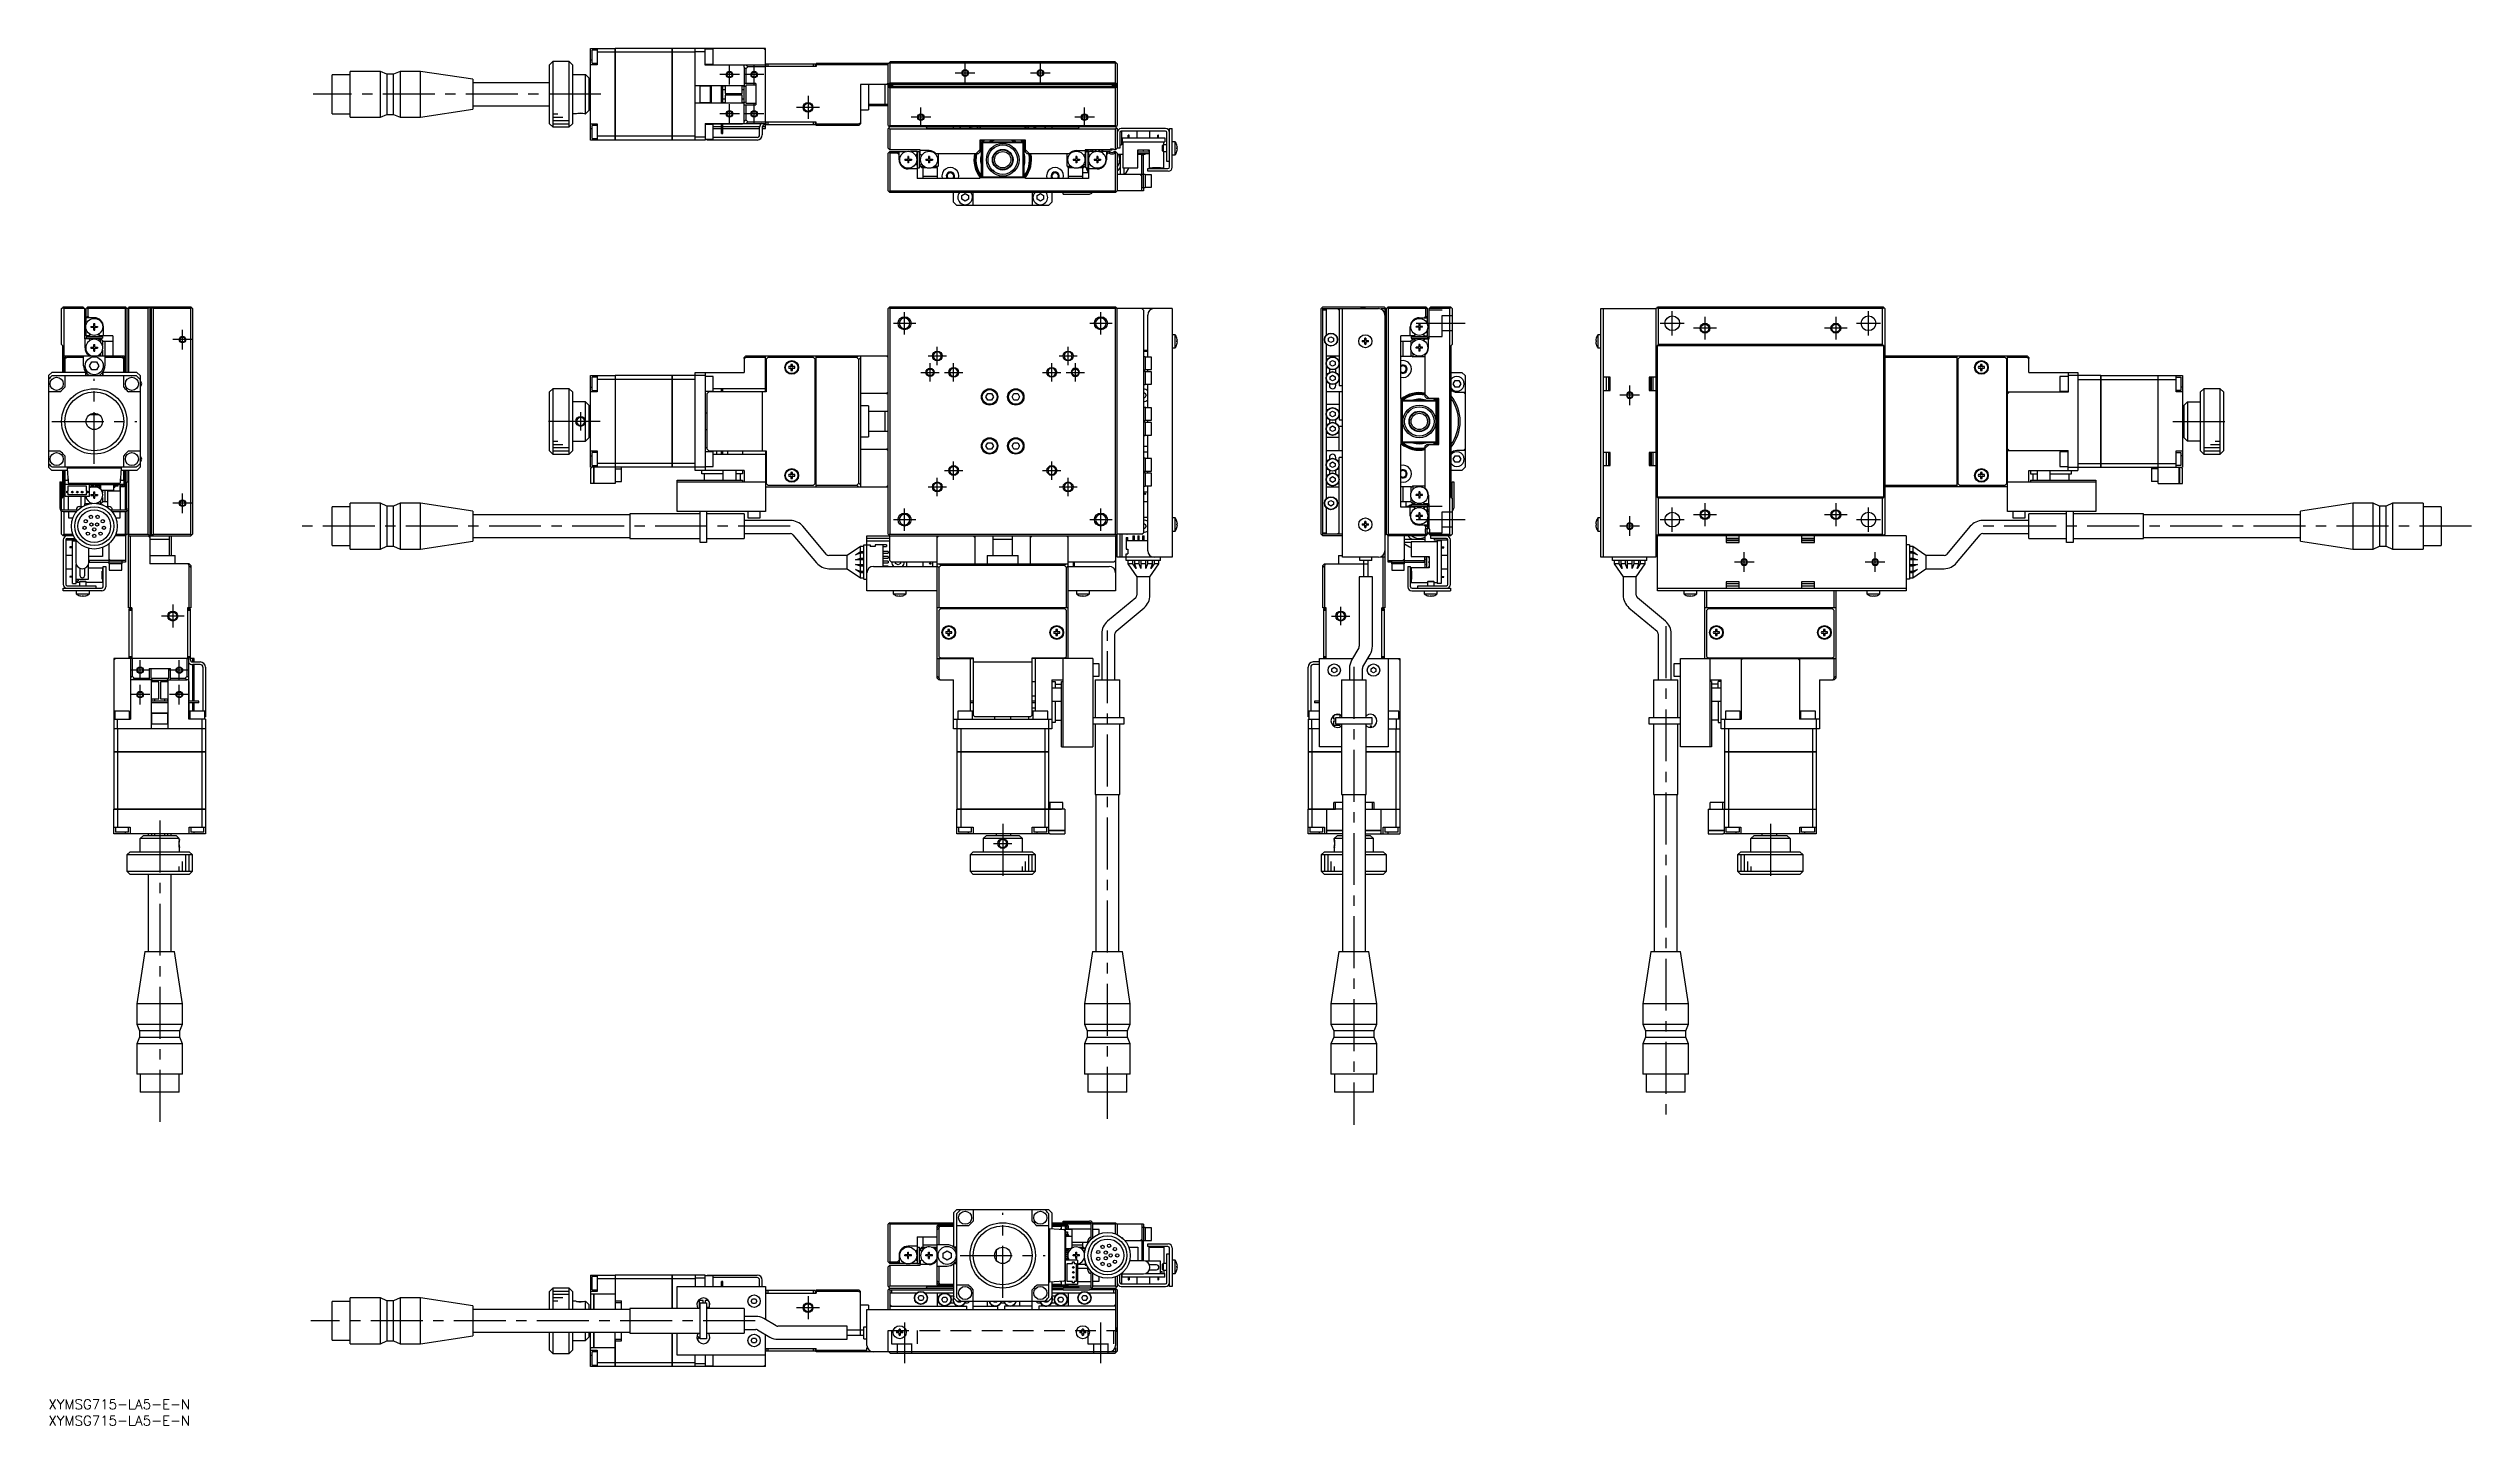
# Model space of a CAD drawing. Extents: x 0 to 741, y -8 to 413.
import ezdxf

# ---------------------------------------------------------------- set-up
doc = ezdxf.new("R2010")
doc.units = 0
doc.header["$LTSCALE"] = 0.5
doc.linetypes.add('CENTER', pattern=[50.8, 31.75, -6.35, 6.35, -6.35])
doc.linetypes.add('DASHED', pattern=[19.05, 12.7, -6.35])
for name, color, linetype in [('MSM_CENTER', 1, 'CENTER'), ('MSM_CONTINUOUS', 7, 'CONTINUOUS'), ('MSM_DASHED', 4, 'DASHED'), ('MSM_NARROW', 5, 'CONTINUOUS'), ('MSM_PART_NUMBER', 7, 'CONTINUOUS')]:
    doc.layers.add(name, color=color, linetype=linetype)
doc.styles.get("Standard").update_dxf_attribs({"font": 'txt.shx', "height": 1, "bigfont": 'bigfont.shx'})

# ---------------------------------------------------------------- blocks, each defined once
blk = doc.blocks.new('*U2')
at = {"layer": 'MSM_PART_NUMBER'}
blk.add_text('XYMSG715-LA5-E-N', height=3, dxfattribs=at).set_placement((0, -3))
blk = doc.blocks.new('*U3')
at = {"layer": 'MSM_PART_NUMBER'}
blk.add_text('XYMSG715-LA5-E-N', height=3, dxfattribs=at).set_placement((0, -8))

msp = doc.modelspace()

# ---------------------------------------------------------------- linework, layer by layer
at = {"layer": 'MSM_CENTER'}
for p, q in [((208.17, 401.87), (208.17, 407.87)), ((215.67, 401.87), (215.67, 407.87)), ((280.17, 402.37), (280.17, 408.37)), ((303.17, 402.37), (303.17, 408.37)), ((211.17, 404.87), (205.17, 404.87)), ((218.67, 404.87), (212.67, 404.87)), ((283.17, 405.37), (277.17, 405.37)), ((306.17, 405.37), (300.17, 405.37)), ((168.86, 398.87), (80.86, 398.87)), ((211.17, 392.87), (205.17, 392.87)), ((208.17, 389.87), (208.17, 395.87)), ((218.67, 392.87), (212.67, 392.87)), ((215.67, 389.87), (215.67, 395.87)), ((235.67, 394.87), (228.67, 394.87)), ((232.17, 398.37), (232.17, 391.37)), ((266.67, 388.87), (266.67, 394.87)), ((316.67, 388.87), (316.67, 394.87)), ((269.67, 391.87), (263.67, 391.87)), ((319.67, 391.87), (313.67, 391.87)), ((41, 320.88), (41, 326.88)), ((258.27, 328.88), (265.07, 328.88)), ((261.67, 325.48), (261.67, 332.28)), ((318.27, 328.88), (325.07, 328.88)), ((321.67, 325.48), (321.67, 332.28)), ((418.02, 328.88), (433.06, 328.88)), ((492.6, 328.88), (500, 328.88)), ((496.3, 325.18), (496.3, 332.58)), ((509.8, 327.38), (502.8, 327.38)), ((506.3, 330.88), (506.3, 323.88)), ((549.8, 327.38), (542.8, 327.38)), ((546.3, 330.88), (546.3, 323.88)), ((552.6, 328.88), (560, 328.88)), ((556.3, 325.18), (556.3, 332.58)), ((44, 323.88), (38, 323.88)), ((268.87, 318.88), (274.47, 318.88)), ((271.67, 316.08), (271.67, 321.68)), ((308.87, 318.88), (314.47, 318.88)), ((311.67, 316.08), (311.67, 321.68)), ((14, 285.88), (14, 311.88)), ((266.67, 313.88), (272.27, 313.88)), ((269.47, 311.08), (269.47, 316.68)), ((273.87, 313.88), (279.47, 313.88)), ((276.67, 311.08), (276.67, 316.68)), ((303.87, 313.88), (309.47, 313.88)), ((306.67, 311.08), (306.67, 316.68)), ((311.07, 313.88), (316.67, 313.88)), ((313.87, 311.08), (313.87, 316.68)), ((486.3, 306.88), (480.3, 306.88)), ((483.3, 303.88), (483.3, 309.88)), ((1, 298.88), (27, 298.88)), ((168.67, 298.88), (150.67, 298.88)), ((162.67, 296.08), (162.67, 301.68)), ((649.3, 298.88), (667.3, 298.88)), ((271.67, 276.08), (271.67, 281.68)), ((273.87, 283.88), (279.47, 283.88)), ((276.67, 281.08), (276.67, 286.68)), ((303.87, 283.88), (309.47, 283.88)), ((306.67, 281.08), (306.67, 286.68)), ((311.67, 276.08), (311.67, 281.68)), ((41, 270.88), (41, 276.88)), ((268.87, 278.88), (274.47, 278.88)), ((308.87, 278.88), (314.47, 278.88)), ((44, 273.88), (38, 273.88)), ((226.73, 266.88), (76.77, 266.88)), ((258.27, 268.88), (265.07, 268.88)), ((261.67, 265.48), (261.67, 272.28)), ((318.27, 268.88), (325.07, 268.88)), ((321.67, 265.48), (321.67, 272.28)), ((418.02, 268.88), (433.06, 268.88)), ((486.3, 266.88), (480.3, 266.88)), ((483.3, 263.88), (483.3, 269.88)), ((492.6, 268.88), (500, 268.88)), ((496.3, 265.18), (496.3, 272.58)), ((509.8, 270.38), (502.8, 270.38)), ((506.3, 273.88), (506.3, 266.88)), ((549.8, 270.38), (542.8, 270.38)), ((546.3, 273.88), (546.3, 266.88)), ((552.6, 268.88), (560, 268.88)), ((556.3, 265.18), (556.3, 272.58)), ((740.61, 266.88), (588.8, 266.88)), ((521.3, 255.88), (515.3, 255.88)), ((518.3, 252.88), (518.3, 258.88)), ((561.3, 255.88), (555.3, 255.88)), ((558.3, 252.88), (558.3, 258.88)), ((41.5, 239.38), (34.5, 239.38)), ((38, 242.88), (38, 235.88)), ((392.2, 239.38), (397.8, 239.38)), ((395, 236.58), (395, 242.18)), ((323.67, 85.75), (323.67, 236.28)), ((494.3, 236.28), (494.3, 85.75)), ((31, 222.88), (25, 222.88)), ((28, 219.88), (28, 225.88)), ((43, 222.88), (37, 222.88)), ((40, 219.88), (40, 225.88)), ((399, 223.88), (399, 83.88)), ((31, 215.38), (25, 215.38)), ((28, 212.38), (28, 218.38)), ((43, 215.38), (37, 215.38)), ((40, 212.38), (40, 218.38)), ((34, 176.88), (34, 83.88)), ((291.67, 175.88), (291.67, 157.88)), ((526.3, 175.88), (526.3, 157.88)), ((288.87, 169.88), (294.47, 169.88)), ((291.67, 31), (291.67, 57)), ((278.67, 44), (304.67, 44)), ((232.17, 31.5), (232.17, 24.5)), ((215.99, 24), (80.16, 24)), ((235.67, 28), (228.67, 28)), ((261.67, 23.46), (261.67, 11.05)), ((321.67, 11.05), (321.67, 23.46))]:
    msp.add_line(p, q, dxfattribs=at)
at = {"layer": 'MSM_CONTINUOUS'}
for p, q in [((154.17, 408.87), (153.17, 407.87)), ((153.17, 389.87), (153.17, 407.87)), ((154.17, 408.87), (154.17, 388.87)), ((159.17, 408.87), (154.17, 408.87)), ((159.17, 388.87), (159.17, 408.87)), ((160.17, 407.87), (159.17, 408.87)), ((160.17, 407.87), (160.17, 389.87)), ((165.67, 412.87), (173.17, 412.87)), ((165.67, 384.87), (165.67, 412.87)), ((165.67, 409.37), (166.17, 409.37)), ((167.67, 407.87), (165.67, 407.87)), ((166.17, 408.37), (166.17, 412.37)), ((167.67, 412.37), (166.17, 412.37)), ((166.17, 408.37), (167.67, 408.37)), ((167.67, 412.87), (167.67, 407.87)), ((173.17, 411.71), (167.67, 411.71)), ((173.17, 384.87), (173.17, 412.87)), ((173.17, 412.86), (173.18, 412.86)), ((173.17, 411.71), (173.18, 411.71)), ((173.18, 412.87), (173.18, 384.87)), ((190.67, 412.87), (173.18, 412.87)), ((190.67, 411.71), (173.18, 411.71)), ((190.67, 384.87), (190.67, 412.87)), ((190.67, 412.86), (190.68, 412.86)), ((190.67, 411.71), (190.68, 411.71)), ((190.68, 412.87), (190.68, 384.87)), ((219.17, 412.87), (190.68, 412.87)), ((197.67, 411.71), (190.68, 411.71)), ((197.67, 384.87), (197.67, 412.87)), ((200.67, 411.87), (197.67, 411.87)), ((200.67, 407.77), (200.67, 412.87)), ((203.17, 412.62), (200.67, 412.62)), ((200.67, 408.12), (203.17, 408.12)), ((219.17, 407.77), (200.67, 407.77)), ((203.17, 408.12), (203.17, 412.62)), ((212.67, 407.16), (212.67, 407.77)), ((213.28, 407.77), (213.78, 407.27)), ((218.67, 412.87), (219.17, 412.37)), ((219.17, 390.37), (219.17, 412.87)), ((234.67, 407.37), (219.17, 407.37)), ((219.37, 407.37), (219.37, 408.17)), ((219.37, 408.17), (234.37, 408.17)), ((219.87, 408.17), (219.87, 407.37)), ((233.87, 407.37), (233.87, 408.17)), ((234.37, 408.17), (234.37, 407.37)), ((234.67, 408.37), (234.67, 407.37)), ((234.67, 408.37), (256.87, 408.37)), ((256.67, 407.87), (234.67, 407.87)), ((257.37, 408.87), (256.67, 408.17)), ((256.67, 389.37), (256.67, 408.37)), ((257.17, 408.37), (257.02, 408.52)), ((257.17, 408.37), (257.17, 402.37)), ((326.17, 408.37), (257.17, 408.37)), ((257.37, 408.87), (325.97, 408.87)), ((326.67, 408.17), (325.97, 408.87)), ((326.32, 408.52), (326.17, 408.37)), ((326.17, 402.37), (326.17, 408.37)), ((326.67, 408.17), (326.67, 389.37)), ((86.67, 392.92), (86.67, 404.82)), ((92.17, 404.82), (86.67, 404.82)), ((92.17, 391.87), (92.17, 405.87)), ((101.47, 405.87), (92.17, 405.87)), ((101.47, 391.87), (101.47, 405.87)), ((103.47, 405.02), (101.47, 405.87)), ((103.47, 405.02), (103.47, 392.72)), ((105.47, 405.02), (103.47, 405.02)), ((107.47, 405.87), (105.47, 405.02)), ((105.47, 392.72), (105.47, 405.02)), ((107.47, 405.87), (107.47, 391.87)), ((113.67, 405.87), (107.47, 405.87)), ((113.67, 391.87), (113.67, 405.87)), ((129.67, 403.44), (113.67, 405.87)), ((129.67, 403.44), (129.67, 394.3)), ((153.17, 402.37), (129.67, 402.37)), ((160.17, 404.87), (164.17, 404.87)), ((165.17, 403.87), (164.17, 404.87)), ((164.17, 392.87), (164.17, 404.87)), ((165.17, 403.87), (165.17, 393.87)), ((165.67, 402.37), (165.17, 402.37)), ((165.67, 401.37), (165.17, 401.37)), ((165.17, 400.37), (165.67, 400.37)), ((212.67, 401.47), (197.67, 401.47)), ((199.17, 396.27), (199.17, 401.47)), ((202.37, 401.37), (199.17, 401.37)), ((202.37, 396.27), (202.37, 401.47)), ((202.57, 401.47), (202.57, 396.27)), ((205.67, 396.27), (205.67, 401.47)), ((206.17, 396.27), (206.17, 401.47)), ((206.87, 401.37), (206.17, 401.37)), ((206.17, 400.37), (206.87, 400.37)), ((206.87, 401.47), (206.87, 399.12)), ((212.07, 399.12), (212.07, 401.47)), ((212.57, 401.37), (212.07, 401.37)), ((212.07, 400.37), (212.57, 400.37)), ((212.17, 401.37), (212.17, 401.47)), ((212.57, 401.47), (212.57, 396.27)), ((213.17, 406.66), (212.67, 407.16)), ((212.67, 407.16), (212.67, 401.36)), ((216.17, 402.12), (212.67, 402.12)), ((213.17, 401.15), (212.67, 401.36)), ((213.78, 407.27), (213.17, 406.66)), ((213.17, 406.66), (213.17, 402.12)), ((213.17, 401.62), (213.17, 396.12)), ((216.17, 401.62), (213.17, 401.62)), ((219.17, 407.27), (213.78, 407.27)), ((216.17, 402.12), (216.17, 395.62)), ((326.67, 401.87), (248.17, 401.87)), ((248.17, 401.87), (248.17, 389.87)), ((250.67, 401.87), (250.67, 394.12)), ((255.67, 401.87), (255.67, 395.87)), ((256.67, 402.37), (256.17, 401.87)), ((256.67, 401.87), (257.17, 402.37)), ((256.67, 401.67), (258.07, 401.67)), ((257.17, 401.37), (256.67, 400.87)), ((256.77, 400.97), (256.77, 401.17)), ((257.17, 400.87), (256.92, 401.12)), ((257.77, 401.47), (257.07, 401.47)), ((257.17, 402.37), (326.17, 402.37)), ((257.17, 401.37), (326.17, 401.37)), ((326.17, 400.87), (257.17, 400.87)), ((257.17, 400.87), (257.17, 389.37)), ((258.07, 401.37), (258.07, 401.67)), ((325.27, 401.37), (325.27, 401.67)), ((326.67, 401.67), (325.27, 401.67)), ((326.27, 401.47), (325.57, 401.47)), ((326.17, 402.37), (326.67, 401.87)), ((326.67, 400.87), (326.17, 401.37)), ((326.42, 401.12), (326.17, 400.87)), ((326.17, 389.37), (326.17, 400.87)), ((326.57, 401.17), (326.57, 400.97)), ((86.67, 392.92), (92.17, 392.92)), ((101.47, 391.87), (103.47, 392.72)), ((103.47, 392.72), (105.47, 392.72)), ((105.47, 392.72), (107.47, 391.87)), ((113.67, 391.87), (129.67, 394.3)), ((129.67, 395.37), (153.17, 395.37)), ((161.42, 392.87), (160.17, 392.87)), ((161.42, 392.87), (161.42, 392.87)), ((163.92, 392.87), (164.17, 392.87)), ((164.17, 392.87), (165.17, 393.87)), ((165.67, 397.37), (165.17, 397.37)), ((165.17, 396.37), (165.67, 396.37)), ((165.17, 395.37), (165.67, 395.37)), ((197.67, 396.27), (212.67, 396.27)), ((199.17, 396.37), (202.37, 396.37)), ((206.87, 397.37), (206.17, 397.37)), ((206.17, 396.37), (206.87, 396.37)), ((206.87, 399.12), (212.07, 399.12)), ((206.87, 398.62), (206.87, 396.27)), ((212.07, 398.62), (206.87, 398.62)), ((212.07, 396.27), (212.07, 398.62)), ((212.57, 397.37), (212.07, 397.37)), ((212.07, 396.37), (212.57, 396.37)), ((212.17, 396.27), (212.17, 396.37)), ((212.67, 396.38), (213.17, 396.59)), ((212.67, 390.58), (212.67, 396.38)), ((212.67, 395.62), (216.17, 395.62)), ((213.17, 396.12), (216.17, 396.12)), ((213.17, 395.62), (213.17, 391.08)), ((248.17, 394.12), (250.67, 394.12)), ((250.67, 395.87), (256.67, 395.87)), ((256.67, 395.37), (250.67, 395.37)), ((92.17, 391.87), (101.47, 391.87)), ((107.47, 391.87), (113.67, 391.87)), ((153.17, 389.87), (154.17, 388.87)), ((154.17, 388.87), (159.17, 388.87)), ((159.17, 388.87), (160.17, 389.87)), ((165.67, 389.87), (167.67, 389.87)), ((165.67, 388.37), (166.17, 388.37)), ((166.17, 385.37), (166.17, 389.37)), ((167.67, 389.37), (166.17, 389.37)), ((166.17, 385.37), (167.67, 385.37)), ((167.67, 389.87), (167.67, 384.87)), ((173.17, 386.02), (167.67, 386.02)), ((173.17, 386.03), (173.18, 386.03)), ((190.67, 386.02), (173.18, 386.02)), ((190.67, 386.03), (190.68, 386.03)), ((197.67, 386.02), (190.68, 386.02)), ((197.67, 385.87), (200.67, 385.87)), ((200.67, 389.97), (200.67, 384.87)), ((200.67, 389.97), (219.17, 389.97)), ((200.67, 389.87), (205.67, 389.87)), ((203.17, 389.62), (200.67, 389.62)), ((200.67, 385.12), (203.17, 385.12)), ((201.37, 384.87), (201.37, 385.12)), ((201.87, 385.12), (201.87, 384.87)), ((203.17, 385.12), (203.17, 389.62)), ((205.67, 388.87), (203.17, 388.87)), ((203.17, 388.37), (205.67, 388.37)), ((216.57, 385.67), (203.17, 385.67)), ((205.67, 386.87), (205.67, 389.97)), ((205.67, 386.87), (206.17, 386.87)), ((206.17, 386.87), (206.17, 389.97)), ((206.17, 389.87), (212.17, 389.87)), ((217.37, 388.87), (206.17, 388.87)), ((206.17, 388.37), (217.37, 388.37)), ((212.17, 389.87), (212.17, 389.97)), ((212.67, 390.58), (213.17, 391.08)), ((212.67, 389.97), (212.67, 390.58)), ((213.17, 391.08), (213.78, 390.47)), ((213.78, 390.47), (213.28, 389.97)), ((213.78, 390.47), (219.17, 390.47)), ((217.37, 386.47), (217.37, 388.77)), ((219.17, 388.87), (218.17, 388.87)), ((218.17, 388.77), (218.17, 386.47)), ((218.17, 388.37), (219.17, 388.37)), ((234.37, 389.57), (218.97, 389.57)), ((219.17, 390.37), (219.17, 389.97)), ((234.67, 390.37), (219.17, 390.37)), ((219.17, 388.37), (219.17, 389.57)), ((219.37, 389.57), (219.37, 390.37)), ((219.87, 390.37), (219.87, 389.57)), ((233.87, 389.57), (233.87, 390.37)), ((234.37, 390.37), (234.37, 389.57)), ((234.67, 389.37), (234.67, 390.37)), ((234.67, 389.87), (247.55, 389.87)), ((247.67, 389.37), (234.67, 389.37)), ((247.05, 389.37), (247.55, 389.87)), ((247.55, 389.87), (248.17, 390.17)), ((248.17, 389.87), (247.67, 389.37)), ((256.67, 389.37), (257.17, 388.87)), ((256.82, 388.52), (256.67, 388.37)), ((256.67, 382.37), (256.67, 388.37)), ((256.82, 388.52), (257.17, 388.87)), ((257.17, 388.17), (256.82, 388.52)), ((256.92, 389.12), (257.17, 389.37)), ((257.17, 389.37), (326.17, 389.37)), ((326.17, 388.87), (257.17, 388.87)), ((257.17, 388.17), (257.17, 381.87)), ((326.17, 388.17), (257.17, 388.17)), ((268.17, 388.87), (268.52, 388.52)), ((268.52, 388.52), (314.82, 388.52)), ((276.67, 388.52), (276.67, 388.87)), ((306.67, 388.87), (306.67, 388.52)), ((314.82, 388.52), (315.17, 388.87)), ((326.17, 389.37), (326.42, 389.12)), ((326.17, 388.87), (326.67, 389.37)), ((326.17, 388.87), (326.52, 388.52)), ((326.52, 388.52), (326.17, 388.17)), ((326.17, 381.87), (326.17, 388.17)), ((326.67, 388.37), (326.52, 388.52)), ((326.67, 388.37), (326.67, 382.37)), ((327.47, 387.17), (327.47, 382.37)), ((327.97, 387.37), (327.52, 387.37)), ((341.47, 388.37), (327.87, 388.37)), ((341.47, 387.57), (327.87, 387.57)), ((327.97, 387.37), (327.97, 383.37)), ((328.17, 385.57), (328.17, 384.37)), ((328.17, 385.57), (341.17, 385.57)), ((330.04, 385.57), (330.04, 386.37)), ((330.29, 386.37), (330.04, 386.37)), ((330.29, 385.57), (330.29, 386.37)), ((332.67, 387.57), (332.67, 385.57)), ((336.67, 385.57), (336.67, 387.57)), ((339.04, 385.57), (339.04, 386.37)), ((339.29, 386.37), (339.04, 386.37)), ((339.29, 385.57), (339.29, 386.37)), ((341.17, 385.57), (341.17, 384.37)), ((341.87, 378.37), (341.87, 387.17)), ((342.67, 376.67), (342.67, 388.37)), ((342.67, 388.37), (343.47, 388.37)), ((343.47, 376.57), (343.47, 388.37)), ((173.17, 384.87), (165.67, 384.87)), ((173.17, 384.88), (173.18, 384.88)), ((190.67, 384.87), (173.18, 384.87)), ((190.67, 384.88), (190.68, 384.88)), ((200.67, 384.87), (190.68, 384.87)), ((216.57, 384.87), (201.37, 384.87)), ((256.67, 382.37), (257.17, 381.87)), ((257.17, 381.37), (256.67, 380.87)), ((256.67, 369.37), (256.67, 380.87)), ((257.17, 380.87), (256.92, 381.12)), ((266.47, 381.87), (257.17, 381.87)), ((257.17, 381.37), (262.05, 381.37)), ((257.17, 380.87), (257.17, 369.37)), ((259.47, 380.87), (257.17, 380.87)), ((259.97, 381.22), (259.47, 380.87)), ((259.47, 380.87), (259.97, 380.37)), ((259.97, 378.87), (259.97, 381.37)), ((261.77, 379.01), (262.56, 379.01)), ((261.77, 379.01), (261.77, 378.72)), ((261.77, 378.72), (262.56, 378.72)), ((262.3, 379.01), (262.3, 378.72)), ((262.91, 379.87), (262.62, 379.87)), ((262.62, 379.87), (262.62, 379.07)), ((262.62, 379.34), (262.91, 379.34)), ((262.62, 378.66), (262.62, 377.87)), ((262.62, 378.4), (262.91, 378.4)), ((262.91, 377.87), (262.62, 377.87)), ((262.91, 379.87), (262.91, 379.07)), ((262.91, 378.66), (262.91, 377.87)), ((262.97, 379.01), (263.77, 379.01)), ((262.97, 378.72), (263.77, 378.72)), ((263.24, 378.72), (263.24, 379.01)), ((265.47, 381.37), (263.48, 381.37)), ((263.77, 379.01), (263.77, 378.72)), ((265.47, 380.42), (265.21, 380.27)), ((265.47, 380.42), (265.47, 381.37)), ((265.67, 376.37), (265.67, 381.37)), ((265.67, 381.37), (266.27, 381.37)), ((266.27, 376.37), (266.27, 381.37)), ((266.47, 380.42), (266.47, 381.87)), ((269.17, 381.67), (266.47, 381.67)), ((266.47, 380.42), (266.69, 380.29)), ((268.17, 379.01), (268.96, 379.01)), ((268.17, 379.01), (268.17, 378.72)), ((268.17, 378.72), (268.96, 378.72)), ((268.7, 379.01), (268.7, 378.72)), ((269.31, 379.87), (269.02, 379.87)), ((269.02, 379.87), (269.02, 379.07)), ((269.02, 379.34), (269.31, 379.34)), ((269.02, 378.66), (269.02, 377.87)), ((269.02, 378.4), (269.31, 378.4)), ((269.31, 377.87), (269.02, 377.87)), ((269.31, 379.87), (269.31, 379.07)), ((269.31, 378.66), (269.31, 377.87)), ((269.37, 379.01), (270.17, 379.01)), ((269.37, 378.72), (270.17, 378.72)), ((269.64, 378.72), (269.64, 379.01)), ((270.17, 379.01), (270.17, 378.72)), ((284.17, 380.67), (271.31, 380.67)), ((271.97, 380.67), (271.97, 376.87)), ((283.46, 380.67), (284.67, 381.88)), ((284.67, 381.17), (284.17, 380.67)), ((298.67, 384.87), (284.67, 384.87)), ((284.67, 384.87), (284.67, 381.17)), ((285.17, 383.57), (285.47, 383.87)), ((285.17, 374.17), (285.17, 383.57)), ((285.67, 384.07), (285.47, 383.87)), ((285.47, 383.87), (285.47, 373.87)), ((285.67, 384.07), (285.97, 384.37)), ((297.67, 384.07), (285.67, 384.07)), ((285.97, 384.37), (297.37, 384.37)), ((297.37, 384.37), (297.67, 384.07)), ((297.87, 383.87), (297.67, 384.07)), ((297.87, 373.87), (297.87, 383.87)), ((297.87, 383.87), (298.17, 383.57)), ((298.17, 383.57), (298.17, 374.17)), ((298.67, 381.17), (298.67, 384.87)), ((298.67, 381.88), (299.87, 380.67)), ((299.17, 380.67), (298.67, 381.17)), ((312.02, 380.67), (299.17, 380.67)), ((311.37, 376.87), (311.37, 380.67)), ((313.17, 379.01), (313.96, 379.01)), ((313.17, 379.01), (313.17, 378.72)), ((313.17, 378.72), (313.96, 378.72)), ((313.7, 379.01), (313.7, 378.72)), ((314.31, 379.87), (314.02, 379.87)), ((314.02, 379.87), (314.02, 379.07)), ((314.02, 379.34), (314.31, 379.34)), ((314.02, 378.66), (314.02, 377.87)), ((314.02, 378.4), (314.31, 378.4)), ((314.31, 377.87), (314.02, 377.87)), ((314.17, 381.67), (316.87, 381.67)), ((314.31, 379.87), (314.31, 379.07)), ((314.31, 378.66), (314.31, 377.87)), ((314.37, 379.01), (315.17, 379.01)), ((314.37, 378.72), (315.17, 378.72)), ((314.64, 378.72), (314.64, 379.01)), ((315.17, 379.01), (315.17, 378.72)), ((316.87, 380.42), (316.64, 380.29)), ((324.4, 381.87), (316.87, 381.87)), ((316.87, 381.87), (316.87, 380.42)), ((317.07, 376.37), (317.07, 381.37)), ((317.07, 381.37), (317.67, 381.37)), ((317.67, 381.87), (317.67, 374.87)), ((317.87, 381.37), (317.87, 380.42)), ((319.85, 381.37), (317.87, 381.37)), ((317.87, 380.42), (318.13, 380.27)), ((318.67, 381.37), (318.67, 381.87)), ((319.17, 381.37), (319.17, 381.87)), ((319.57, 379.01), (320.36, 379.01)), ((319.57, 379.01), (319.57, 378.72)), ((319.57, 378.72), (320.36, 378.72)), ((320.1, 379.01), (320.1, 378.72)), ((320.71, 379.87), (320.42, 379.87)), ((320.42, 379.87), (320.42, 379.07)), ((320.42, 379.34), (320.71, 379.34)), ((320.42, 378.66), (320.42, 377.87)), ((320.42, 378.4), (320.71, 378.4)), ((320.71, 377.87), (320.42, 377.87)), ((320.71, 379.87), (320.71, 379.07)), ((320.71, 378.66), (320.71, 377.87)), ((320.77, 379.01), (321.57, 379.01)), ((320.77, 378.72), (321.57, 378.72)), ((321.04, 378.72), (321.04, 379.01)), ((324.4, 381.37), (321.28, 381.37)), ((321.57, 379.01), (321.57, 378.72)), ((321.94, 381.87), (321.94, 381.37)), ((323.37, 381.37), (323.37, 378.87)), ((323.87, 380.87), (323.37, 381.22)), ((323.37, 380.37), (323.87, 380.87)), ((324.24, 380.87), (323.87, 380.87)), ((324.24, 380.87), (324.4, 381.37)), ((324.41, 381.87), (325.17, 381.87)), ((325.17, 381.87), (325.17, 382.11)), ((326.17, 381.87), (325.73, 381.87)), ((325.9, 380.87), (325.73, 381.37)), ((325.73, 381.37), (326.17, 381.37)), ((326.17, 380.87), (325.9, 380.87)), ((326.17, 381.87), (326.67, 382.37)), ((326.17, 381.37), (326.67, 380.87)), ((326.42, 381.12), (326.17, 380.87)), ((326.17, 369.37), (326.17, 380.87)), ((327.47, 382.37), (326.67, 382.37)), ((326.67, 380.87), (326.67, 369.37)), ((326.67, 380.52), (328.42, 380.52)), ((327.47, 383.37), (327.97, 383.37)), ((327.67, 374.37), (327.67, 380.52)), ((328.17, 384.52), (327.97, 384.52)), ((328.17, 384.37), (341.17, 384.37)), ((328.42, 384.37), (328.42, 376.37)), ((332.92, 381.87), (336.42, 381.87)), ((332.92, 376.37), (332.92, 381.87)), ((336.42, 381.17), (332.92, 381.17)), ((336.42, 380.67), (332.92, 380.67)), ((332.92, 380.52), (334.67, 380.52)), ((334.17, 369.37), (334.17, 380.37)), ((334.17, 380.37), (334.67, 380.37)), ((334.67, 370.37), (334.67, 380.37)), ((336.42, 381.87), (336.42, 376.37)), ((340.67, 383.37), (340.47, 383.17)), ((340.47, 381.57), (340.47, 383.17)), ((340.47, 381.57), (340.67, 381.37)), ((340.67, 383.37), (340.67, 381.37)), ((341.87, 383.37), (340.67, 383.37)), ((340.67, 381.37), (341.87, 381.37)), ((340.92, 383.37), (340.92, 384.37)), ((340.92, 376.37), (340.92, 381.37)), ((342.67, 378.37), (341.87, 378.37)), ((344.36, 384.37), (343.47, 384.37)), ((343.47, 380.37), (344.36, 380.37)), ((344.36, 380.37), (344.36, 384.37)), ((344.92, 383.3), (344.92, 383.32)), ((344.92, 382.57), (345.05, 382.57)), ((344.92, 382.17), (344.92, 382.57)), ((345.05, 382.17), (344.92, 382.17)), ((344.92, 381.42), (344.92, 381.44)), ((265.47, 376.07), (262.77, 376.07)), ((265.21, 377.47), (265.47, 377.32)), ((265.47, 377.32), (265.47, 373.17)), ((284.67, 373.17), (265.47, 373.17)), ((265.67, 376.37), (266.27, 376.37)), ((266.47, 377.32), (266.69, 377.45)), ((266.47, 376.87), (266.47, 377.32)), ((266.47, 376.87), (267.5, 376.87)), ((266.47, 376.87), (266.97, 376.37)), ((268.45, 376.37), (266.97, 376.37)), ((267.22, 376.37), (267.22, 373.17)), ((267.22, 373.87), (271.72, 373.87)), ((271.72, 376.37), (269.88, 376.37)), ((270.83, 376.87), (271.97, 376.87)), ((271.47, 376.37), (271.97, 376.87)), ((271.67, 376.37), (271.67, 376.57)), ((271.72, 373.17), (271.72, 376.37)), ((284.67, 373.17), (284.67, 373.37)), ((298.67, 373.37), (284.67, 373.37)), ((285.97, 373.37), (285.17, 374.17)), ((285.67, 373.67), (297.67, 373.67)), ((288.5, 375.67), (288.69, 375.67)), ((288.92, 375.44), (288.69, 375.67)), ((288.92, 375.44), (288.75, 375.44)), ((288.92, 375.31), (288.92, 375.44)), ((288.92, 375.31), (288.92, 375.31)), ((294.64, 375.67), (294.42, 375.44)), ((294.58, 375.44), (294.42, 375.44)), ((294.42, 375.44), (294.42, 375.31)), ((294.64, 375.67), (294.83, 375.67)), ((297.67, 373.67), (297.37, 373.37)), ((297.67, 373.67), (297.87, 373.87)), ((298.17, 374.17), (297.87, 373.87)), ((298.67, 373.17), (298.67, 373.37)), ((317.87, 373.17), (298.67, 373.17)), ((311.37, 376.87), (312.5, 376.87)), ((311.37, 376.87), (311.87, 376.37)), ((313.45, 376.37), (311.62, 376.37)), ((311.62, 376.37), (311.62, 373.17)), ((311.62, 373.87), (316.12, 373.87)), ((311.67, 376.37), (311.67, 376.57)), ((316.37, 376.37), (314.88, 376.37)), ((315.83, 376.87), (316.87, 376.87)), ((316.12, 373.17), (316.12, 376.37)), ((317.87, 374.87), (316.12, 374.87)), ((316.37, 376.37), (316.87, 376.87)), ((316.87, 377.32), (316.64, 377.45)), ((316.87, 377.32), (316.87, 376.87)), ((317.07, 376.37), (317.67, 376.37)), ((318.13, 377.47), (317.87, 377.32)), ((317.87, 377.32), (317.87, 373.17)), ((320.57, 376.07), (317.87, 376.07)), ((335.17, 374.37), (326.67, 374.37)), ((328.42, 376.37), (332.92, 376.37)), ((328.67, 376.37), (328.67, 374.37)), ((333.67, 374.37), (334.17, 373.87)), ((334.17, 370.37), (335.17, 370.37)), ((334.67, 370.37), (334.67, 369.37)), ((335.17, 374.37), (335.17, 370.37)), ((337.17, 374.27), (335.17, 374.27)), ((335.17, 370.47), (337.17, 370.47)), ((335.97, 375.37), (335.97, 376.17)), ((335.97, 376.17), (342.17, 376.17)), ((342.27, 375.37), (335.97, 375.37)), ((336.42, 376.37), (337.42, 376.37)), ((337.17, 370.47), (337.17, 374.27)), ((337.42, 376.47), (339.92, 376.47)), ((337.42, 376.37), (337.42, 376.47)), ((338.22, 376.47), (338.22, 376.37)), ((338.22, 376.37), (339.12, 376.37)), ((338.59, 376.47), (338.59, 376.37)), ((338.74, 376.47), (338.74, 376.37)), ((339.12, 376.47), (339.12, 376.37)), ((339.92, 376.37), (339.92, 376.47)), ((339.92, 376.37), (340.92, 376.37)), ((256.67, 369.37), (257.17, 368.87)), ((256.92, 369.12), (257.17, 369.37)), ((257.17, 369.37), (326.17, 369.37)), ((326.17, 368.87), (257.17, 368.87)), ((276.67, 365.87), (276.67, 368.87)), ((276.67, 365.87), (277.67, 364.87)), ((282.67, 364.87), (277.67, 364.87)), ((279.17, 367.95), (280.17, 368.52)), ((279.17, 366.79), (279.17, 367.95)), ((280.17, 366.21), (279.17, 366.79)), ((280.17, 368.52), (281.17, 367.95)), ((281.17, 366.79), (280.17, 366.21)), ((281.17, 367.95), (281.17, 366.79)), ((282.67, 364.87), (282.67, 368.87)), ((300.67, 364.87), (282.67, 364.87)), ((300.67, 368.87), (300.67, 364.87)), ((305.67, 364.87), (300.67, 364.87)), ((302.17, 367.95), (303.17, 368.52)), ((302.17, 366.79), (302.17, 367.95)), ((303.17, 366.21), (302.17, 366.79)), ((303.17, 368.52), (304.17, 367.95)), ((304.17, 366.79), (303.17, 366.21)), ((304.17, 367.95), (304.17, 366.79)), ((305.67, 364.87), (306.67, 365.87)), ((306.67, 368.87), (306.67, 365.87)), ((310.17, 368.37), (310.17, 368.87)), ((310.17, 368.37), (318.17, 368.37)), ((326.67, 369.37), (326.17, 368.87)), ((326.17, 369.37), (326.42, 369.12)), ((334.67, 369.37), (326.67, 369.37)), ((4, 333.38), (4.35, 333.73)), ((4, 322.38), (4, 333.38)), ((4.5, 333.88), (4.35, 333.73)), ((4.35, 333.73), (4.7, 333.38)), ((4.5, 333.88), (10.5, 333.88)), ((4.7, 333.38), (4.7, 318.58)), ((11, 333.38), (4.7, 333.38)), ((11, 333.38), (10.5, 333.88)), ((11, 333.38), (11, 324.08)), ((11.5, 333.38), (12, 333.88)), ((11.5, 328.49), (11.5, 333.38)), ((11.75, 333.63), (12, 333.38)), ((12, 333.88), (23.5, 333.88)), ((12, 333.38), (12, 331.08)), ((23.5, 333.38), (12, 333.38)), ((24, 333.38), (23.5, 333.88)), ((23.5, 333.38), (23.75, 333.63)), ((23.5, 313.88), (23.5, 333.38)), ((24.35, 333.53), (24, 333.18)), ((24, 333.38), (24, 313.88)), ((24.7, 333.88), (24.35, 333.53)), ((24.35, 333.53), (24.5, 333.38)), ((24.5, 333.38), (24.5, 313.88)), ((30.5, 333.38), (24.5, 333.38)), ((24.7, 333.88), (43.5, 333.88)), ((30.5, 333.38), (31, 333.88)), ((30.5, 264.38), (30.5, 333.38)), ((31, 333.88), (31, 255.38)), ((31.2, 333.88), (31.2, 332.48)), ((31.4, 333.48), (31.4, 332.78)), ((32, 333.88), (31.5, 333.38)), ((31.5, 264.38), (31.5, 333.38)), ((31.7, 333.78), (31.9, 333.78)), ((31.75, 333.63), (32, 333.38)), ((32, 333.38), (32, 264.38)), ((43.5, 333.38), (32, 333.38)), ((44, 333.38), (43.5, 333.88)), ((43.5, 333.38), (43.75, 333.63)), ((43.5, 264.38), (43.5, 333.38)), ((44, 333.38), (44, 264.38)), ((256.67, 333.38), (257.17, 333.88)), ((256.67, 264.38), (256.67, 333.38)), ((257.17, 333.38), (256.92, 333.63)), ((257.17, 333.88), (326.17, 333.88)), ((257.17, 333.38), (257.17, 264.38)), ((326.17, 333.38), (257.17, 333.38)), ((326.17, 333.88), (326.67, 333.38)), ((326.42, 333.63), (326.17, 333.38)), ((326.17, 264.38), (326.17, 333.38)), ((343.47, 333.38), (326.67, 333.38)), ((326.67, 257.38), (326.67, 333.38)), ((334.67, 332.88), (334.17, 333.38)), ((343.47, 333.38), (343.47, 257.38)), ((389.5, 333.88), (389, 333.38)), ((389, 264.38), (389, 333.38)), ((389.25, 333.63), (389.5, 333.38)), ((389.5, 333.88), (408.3, 333.88)), ((389.5, 333.38), (406.5, 333.38)), ((389.5, 264.38), (389.5, 333.38)), ((390.5, 333.38), (390.5, 325.2)), ((394, 333.38), (394.5, 332.88)), ((394.5, 333.38), (394.5, 309.88)), ((395.5, 257.38), (395.5, 333.38)), ((401.5, 333.38), (401, 333.88)), ((401, 333.38), (401.25, 333.63)), ((401.1, 333.78), (401.3, 333.78)), ((401.6, 333.38), (401.6, 333.48)), ((401.8, 333.88), (401.8, 333.38)), ((402, 333.88), (402.5, 333.38)), ((402, 333.38), (402, 333.88)), ((407.3, 333.38), (408.5, 333.38)), ((408.65, 333.53), (408.3, 333.88)), ((408.5, 333.38), (408.65, 333.53)), ((408.5, 333.38), (408.5, 241.88)), ((409, 333.18), (408.65, 333.53)), ((409, 333.38), (409.5, 333.88)), ((409, 264.38), (409, 333.38)), ((409.25, 333.63), (409.5, 333.38)), ((409.5, 333.88), (421, 333.88)), ((421, 333.38), (409.5, 333.38)), ((409.5, 333.38), (409.5, 264.38)), ((421.5, 333.38), (421, 333.88)), ((421, 333.38), (421.25, 333.63)), ((421, 331.08), (421, 333.38)), ((421.5, 328.49), (421.5, 333.38)), ((422.5, 333.88), (422, 333.38)), ((422, 324.08), (422, 333.38)), ((428.3, 333.38), (422, 333.38)), ((422.5, 333.88), (428.5, 333.88)), ((428.3, 333.38), (428.65, 333.73)), ((428.3, 264.38), (428.3, 333.38)), ((429, 333.38), (428.5, 333.88)), ((429, 333.38), (429, 322.38)), ((474.5, 257.38), (474.5, 333.38)), ((474.5, 333.38), (491.3, 333.38)), ((475.3, 257.38), (475.3, 333.38)), ((491.3, 333.38), (491.65, 333.73)), ((491.3, 333.38), (491.3, 257.38)), ((491.65, 333.73), (491.8, 333.88)), ((491.65, 333.73), (492, 333.38)), ((491.8, 333.88), (560.8, 333.88)), ((492, 333.38), (492, 322.38)), ((560.6, 333.38), (492, 333.38)), ((560.6, 333.38), (560.95, 333.73)), ((560.6, 322.38), (560.6, 333.38)), ((560.8, 333.88), (560.95, 333.73)), ((560.95, 333.73), (561.3, 333.38)), ((561.3, 333.38), (561.3, 264.38)), ((14, 330.58), (11.5, 330.58)), ((11.5, 325.08), (11.5, 327.07)), ((12, 331.08), (11.65, 330.58)), ((12.5, 330.58), (12, 331.08)), ((13, 327.93), (13, 327.64)), ((13, 327.93), (13.8, 327.93)), ((13, 327.64), (13.8, 327.64)), ((13.53, 327.64), (13.53, 327.93)), ((13.86, 328.78), (14.15, 328.78)), ((13.86, 327.99), (13.86, 328.78)), ((14.15, 328.25), (13.86, 328.25)), ((13.86, 326.78), (13.86, 327.58)), ((13.86, 327.31), (14.15, 327.31)), ((13.86, 326.78), (14.15, 326.78)), ((14.15, 327.99), (14.15, 328.78)), ((14.15, 326.78), (14.15, 327.58)), ((14.21, 327.93), (15, 327.93)), ((14.21, 327.64), (15, 327.64)), ((14.47, 327.64), (14.47, 327.93)), ((15, 327.93), (15, 327.64)), ((16.8, 325.08), (16.8, 327.78)), ((31.5, 332.48), (31.2, 332.48)), ((334.67, 332.88), (334.67, 264.88)), ((335.97, 318.53), (335.97, 331.38)), ((390.5, 332.88), (389.5, 332.88)), ((416.2, 325.08), (416.2, 327.78)), ((418.8, 327.93), (418, 327.93)), ((418, 327.64), (418, 327.93)), ((418.8, 327.64), (418, 327.64)), ((418.53, 327.93), (418.53, 327.64)), ((419.15, 328.78), (418.86, 328.78)), ((418.86, 328.78), (418.86, 327.99)), ((419.15, 328.25), (418.86, 328.25)), ((418.86, 327.58), (418.86, 326.78)), ((418.86, 327.31), (419.15, 327.31)), ((419.15, 326.78), (418.86, 326.78)), ((419, 330.58), (421.5, 330.58)), ((419.15, 328.78), (419.15, 327.99)), ((419.15, 327.58), (419.15, 326.78)), ((420, 327.93), (419.21, 327.93)), ((420, 327.64), (419.21, 327.64)), ((419.47, 327.93), (419.47, 327.64)), ((420, 327.64), (420, 327.93)), ((421, 331.08), (420.5, 330.58)), ((421.35, 330.58), (421, 331.08)), ((421.5, 325.08), (421.5, 327.07)), ((4.35, 322.03), (4, 322.38)), ((4.35, 313.88), (4.35, 322.03)), ((5, 318.88), (4.5, 318.38)), ((5, 318.88), (23, 318.88)), ((5.1, 318.38), (5.6, 318.88)), ((5.5, 318.88), (5.5, 318.78)), ((6.21, 318.88), (5.71, 318.38)), ((10.75, 315.88), (10.75, 318.88)), ((12.45, 324.08), (11, 324.08)), ((11.2, 321.38), (11.2, 324.08)), ((12.45, 325.08), (11.5, 325.08)), ((11.5, 324.88), (11.5, 324.28)), ((11.5, 324.88), (16.5, 324.88)), ((11.5, 324.28), (16.5, 324.28)), ((12.2, 319.24), (12.2, 318.88)), ((12.45, 325.08), (12.6, 325.34)), ((12.45, 324.08), (12.58, 323.86)), ((13, 321.53), (13, 321.24)), ((13, 321.53), (13.8, 321.53)), ((13, 321.24), (13.8, 321.24)), ((13.53, 321.24), (13.53, 321.53)), ((13.86, 322.38), (14.15, 322.38)), ((13.86, 321.59), (13.86, 322.38)), ((14.15, 321.85), (13.86, 321.85)), ((13.86, 320.38), (13.86, 321.18)), ((13.86, 320.91), (14.15, 320.91)), ((13.86, 320.38), (14.15, 320.38)), ((14.15, 321.59), (14.15, 322.38)), ((14.15, 320.38), (14.15, 321.18)), ((14.21, 321.53), (15, 321.53)), ((14.21, 321.24), (15, 321.24)), ((14.47, 321.24), (14.47, 321.53)), ((15, 321.53), (15, 321.24)), ((15.4, 325.34), (15.55, 325.08)), ((15.55, 324.08), (15.42, 323.86)), ((19.7, 325.08), (15.55, 325.08)), ((16, 324.08), (15.55, 324.08)), ((16.5, 323.58), (16, 324.08)), ((16, 323.04), (16, 324.08)), ((16, 318.88), (16, 319.72)), ((16.3, 318.88), (16.5, 319.08)), ((16.5, 324.88), (16.5, 324.28)), ((16.5, 323.58), (16.5, 322.09)), ((19.7, 323.33), (16.5, 323.33)), ((16.5, 320.67), (16.5, 318.88)), ((17.2, 323.33), (17.2, 318.88)), ((17.25, 318.88), (17.25, 315.88)), ((19.7, 325.08), (19.7, 318.88)), ((22.29, 318.38), (21.79, 318.88)), ((22.4, 318.88), (22.9, 318.38)), ((22.5, 318.88), (22.5, 318.78)), ((23.5, 318.38), (23, 318.88)), ((212.67, 318.38), (213.17, 318.88)), ((213.17, 318.88), (256.67, 318.88)), ((213.78, 318.88), (213.28, 318.38)), ((219.17, 307.88), (219.17, 318.88)), ((234.67, 278.88), (234.67, 318.88)), ((247.05, 318.38), (247.55, 318.88)), ((248.17, 318.88), (248.17, 278.88)), ((256.17, 318.88), (256.67, 318.38)), ((334.67, 320.68), (335.97, 320.68)), ((334.67, 320.38), (335.97, 320.38)), ((335.17, 318.63), (334.67, 318.63)), ((335.17, 318.63), (335.17, 314.63)), ((337.17, 318.53), (335.17, 318.53)), ((337.17, 314.73), (337.17, 318.53)), ((344.36, 325.38), (343.47, 325.38)), ((343.47, 321.38), (344.36, 321.38)), ((344.36, 321.38), (344.36, 325.38)), ((344.92, 324.31), (344.92, 324.33)), ((344.92, 323.58), (345.05, 323.58)), ((344.92, 323.18), (344.92, 323.58)), ((345.05, 323.18), (344.92, 323.18)), ((344.92, 322.43), (344.92, 322.45)), ((390.5, 322.56), (390.5, 275.2)), ((390.5, 318.88), (394.5, 318.88)), ((391.25, 324.31), (392, 324.75)), ((391.25, 323.45), (391.25, 324.31)), ((392, 323.01), (391.25, 323.45)), ((392, 324.75), (392.75, 324.31)), ((392.75, 323.45), (392, 323.01)), ((392.75, 324.31), (392.75, 323.45)), ((401.57, 323.58), (402.3, 323.58)), ((402.3, 323.18), (401.57, 323.18)), ((402.3, 323.58), (402.3, 324.31)), ((402.3, 322.45), (402.3, 323.18)), ((402.7, 324.31), (402.7, 323.58)), ((402.7, 323.58), (403.43, 323.58)), ((403.43, 323.18), (402.7, 323.18)), ((402.7, 323.18), (402.7, 322.45)), ((417.45, 325.08), (413.3, 325.08)), ((413.3, 305.88), (413.3, 325.08)), ((416.5, 323.33), (413.3, 323.33)), ((413.3, 318.83), (416.5, 318.83)), ((414, 323.33), (414, 318.83)), ((416.5, 324.88), (416.5, 324.28)), ((416.5, 324.88), (421.5, 324.88)), ((416.5, 324.28), (421.5, 324.28)), ((417, 324.08), (416.5, 323.58)), ((416.5, 322.09), (416.5, 323.58)), ((416.5, 318.83), (416.5, 320.67)), ((416.5, 319.08), (417, 318.58)), ((416.5, 318.88), (416.7, 318.88)), ((417, 324.08), (417, 323.04)), ((417, 324.08), (417.45, 324.08)), ((417, 319.72), (417, 318.58)), ((420.8, 318.58), (417, 318.58)), ((417.6, 325.34), (417.45, 325.08)), ((417.45, 324.08), (417.58, 323.86)), ((418.8, 321.53), (418, 321.53)), ((418, 321.24), (418, 321.53)), ((418.8, 321.24), (418, 321.24)), ((418.53, 321.53), (418.53, 321.24)), ((419.15, 322.38), (418.86, 322.38)), ((418.86, 322.38), (418.86, 321.59)), ((419.15, 321.85), (418.86, 321.85)), ((418.86, 321.18), (418.86, 320.38)), ((418.86, 320.91), (419.15, 320.91)), ((419.15, 320.38), (418.86, 320.38)), ((419.15, 322.38), (419.15, 321.59)), ((419.15, 321.18), (419.15, 320.38)), ((420, 321.53), (419.21, 321.53)), ((420, 321.24), (419.21, 321.24)), ((419.47, 321.53), (419.47, 321.24)), ((420, 321.24), (420, 321.53)), ((420.55, 325.08), (420.4, 325.34)), ((420.55, 324.08), (420.42, 323.86)), ((420.55, 325.08), (421.5, 325.08)), ((420.55, 324.08), (422, 324.08)), ((420.8, 306.38), (420.8, 319.24)), ((421.5, 324.88), (421.5, 324.28)), ((421.8, 321.38), (421.8, 324.08)), ((429, 322.38), (428.65, 322.03)), ((428.65, 322.03), (428.65, 275.73)), ((472.91, 323.58), (473.04, 323.58)), ((473.04, 323.18), (472.91, 323.18)), ((473.04, 324.33), (473.04, 324.31)), ((473.04, 323.58), (473.04, 323.18)), ((473.04, 322.45), (473.04, 322.43)), ((473.6, 325.38), (473.6, 321.38)), ((474.5, 325.38), (473.6, 325.38)), ((473.6, 321.38), (474.5, 321.38)), ((492, 322.38), (491.65, 322.03)), ((491.65, 322.03), (491.65, 275.73)), ((560.95, 322.03), (491.65, 322.03)), ((560.6, 322.38), (492, 322.38)), ((560.95, 322.03), (560.6, 322.38)), ((560.95, 275.73), (560.95, 322.03)), ((561.3, 318.88), (604.8, 318.88)), ((583.3, 318.88), (583.3, 278.88)), ((598.8, 271.38), (598.8, 318.88)), ((604.69, 318.38), (604.19, 318.88)), ((604.8, 318.88), (605.3, 318.38)), ((1, 313.88), (0, 312.88)), ((0, 312.88), (0, 284.88)), ((11.4, 313.88), (1, 313.88)), ((1.15, 312.88), (26.85, 312.88)), ((4.5, 318.38), (4.5, 313.88)), ((4.7, 313.88), (4.7, 318.38)), ((4.7, 318.38), (5.1, 318.38)), ((5.1, 317.88), (4.7, 317.88)), ((5, 312.88), (5, 309.38)), ((5.71, 318.38), (5.1, 318.07)), ((5.1, 313.88), (5.1, 318.38)), ((10.75, 318.38), (5.71, 318.38)), ((11.4, 312.88), (11.4, 313.88)), ((11.51, 312.88), (11.51, 313.79)), ((12.56, 315.88), (13.28, 317.13)), ((13.28, 314.63), (12.56, 315.88)), ((13.28, 317.13), (14.72, 317.13)), ((14.72, 314.63), (13.28, 314.63)), ((14.72, 317.13), (15.44, 315.88)), ((15.44, 315.88), (14.72, 314.63)), ((16.49, 313.79), (16.49, 312.88)), ((16.6, 313.88), (16.6, 312.88)), ((27, 313.88), (16.6, 313.88)), ((22.29, 318.38), (17.25, 318.38)), ((22.9, 318.07), (22.29, 318.38)), ((22.9, 318.38), (23.3, 318.38)), ((22.9, 318.38), (22.9, 313.88)), ((23.3, 317.88), (22.9, 317.88)), ((23, 309.38), (23, 312.88)), ((23.3, 318.38), (23.3, 313.88)), ((28, 312.88), (27, 313.88)), ((28, 312.88), (28, 284.88)), ((165.67, 312.88), (173.17, 312.88)), ((165.67, 284.88), (165.67, 312.88)), ((166.17, 308.38), (166.17, 312.38)), ((167.67, 312.38), (166.17, 312.38)), ((167.67, 312.88), (167.67, 307.88)), ((173.17, 311.73), (167.67, 311.73)), ((173.17, 312.88), (173.17, 279.88)), ((173.17, 312.87), (173.18, 312.87)), ((173.17, 311.72), (173.18, 311.72)), ((190.67, 312.88), (173.18, 312.88)), ((173.18, 312.88), (173.18, 280.88)), ((190.67, 311.73), (173.18, 311.73)), ((190.67, 284.88), (190.67, 312.88)), ((190.67, 312.87), (190.68, 312.87)), ((190.67, 311.72), (190.68, 311.72)), ((190.68, 312.88), (190.68, 284.88)), ((200.67, 312.88), (190.68, 312.88)), ((197.67, 311.73), (190.68, 311.73)), ((197.67, 313.88), (212.67, 313.88)), ((197.67, 283.88), (197.67, 313.88)), ((200.67, 313.88), (200.67, 283.88)), ((203.17, 312.63), (200.67, 312.63)), ((203.17, 308.13), (203.17, 312.63)), ((213.28, 318.38), (212.67, 318.07)), ((212.67, 318.07), (212.67, 318.38)), ((212.67, 318.07), (212.67, 313.88)), ((219.17, 318.38), (213.28, 318.38)), ((219.87, 318.38), (219.37, 317.88)), ((219.37, 317.88), (219.37, 307.88)), ((233.87, 318.38), (219.87, 318.38)), ((226.93, 315.62), (226.25, 315.62)), ((226.25, 315.14), (226.93, 315.14)), ((226.93, 316.3), (226.93, 315.62)), ((226.93, 315.14), (226.93, 314.46)), ((227.41, 315.62), (227.41, 316.3)), ((228.09, 315.62), (227.41, 315.62)), ((227.41, 314.46), (227.41, 315.14)), ((227.41, 315.14), (228.09, 315.14)), ((234.37, 317.88), (233.87, 318.38)), ((234.37, 279.88), (234.37, 317.88)), ((247.05, 318.38), (234.67, 318.38)), ((247.67, 317.77), (247.05, 318.38)), ((248.17, 318.27), (247.67, 317.77)), ((247.67, 279.99), (247.67, 317.77)), ((334.67, 314.63), (335.17, 314.63)), ((335.17, 314.13), (334.67, 314.13)), ((335.17, 314.73), (337.17, 314.73)), ((335.17, 314.13), (335.17, 310.13)), ((337.17, 314.03), (335.17, 314.03)), ((335.97, 314.03), (335.97, 314.73)), ((337.17, 310.23), (337.17, 314.03)), ((391.5, 314.9), (391.5, 313.86)), ((391.75, 317.06), (392.5, 317.5)), ((391.75, 316.2), (391.75, 317.06)), ((392.5, 315.76), (391.75, 316.2)), ((391.75, 312.56), (392.5, 313)), ((391.75, 311.7), (391.75, 312.56)), ((392.5, 311.26), (391.75, 311.7)), ((392.5, 317.5), (393.25, 317.06)), ((393.25, 316.2), (392.5, 315.76)), ((392.5, 313), (393.25, 312.56)), ((393.25, 311.7), (392.5, 311.26)), ((393.25, 317.06), (393.25, 316.2)), ((393.25, 312.56), (393.25, 311.7)), ((393.5, 313.86), (393.5, 314.9)), ((428.65, 313.88), (432, 313.88)), ((429.35, 310.38), (429.92, 311.38)), ((429.92, 311.38), (431.08, 311.38)), ((431.08, 311.38), (431.66, 310.38)), ((433, 312.88), (432, 313.88)), ((433, 312.88), (433, 284.88)), ((477.3, 312.38), (475.3, 312.38)), ((476.1, 312.38), (476.1, 308.38)), ((476.8, 312.38), (476.8, 308.38)), ((477.3, 308.38), (477.3, 312.38)), ((491.3, 312.38), (489.3, 312.38)), ((489.3, 312.38), (489.3, 308.38)), ((489.8, 308.38), (489.8, 312.38)), ((490, 308.38), (490, 312.38)), ((490.5, 308.38), (490.5, 312.38)), ((583.3, 318.38), (561.3, 318.38)), ((583.6, 313.13), (583.3, 313.13)), ((583.6, 312.63), (583.3, 312.63)), ((584.1, 318.38), (583.6, 317.88)), ((583.6, 317.88), (583.6, 279.88)), ((598.1, 318.38), (584.1, 318.38)), ((590.56, 315.62), (589.88, 315.62)), ((589.88, 315.14), (590.56, 315.14)), ((590.56, 316.3), (590.56, 315.62)), ((590.56, 315.14), (590.56, 314.46)), ((591.04, 315.62), (591.04, 316.3)), ((591.72, 315.62), (591.04, 315.62)), ((591.04, 314.46), (591.04, 315.14)), ((591.04, 315.14), (591.72, 315.14)), ((598.6, 317.88), (598.1, 318.38)), ((598.6, 279.88), (598.6, 317.88)), ((598.8, 313.13), (598.6, 313.13)), ((604.69, 318.38), (598.8, 318.38)), ((605.3, 318.07), (604.69, 318.38)), ((605.3, 318.38), (605.3, 318.07)), ((605.3, 313.88), (605.3, 318.07)), ((605.3, 313.88), (620.3, 313.88)), ((614.8, 312.63), (614.8, 308.13)), ((617.3, 312.63), (614.8, 312.63)), ((617.3, 313.88), (617.3, 307.78)), ((627.29, 312.88), (617.3, 312.88)), ((620.3, 313.88), (620.3, 283.88)), ((620.3, 311.73), (627.29, 311.73)), ((627.29, 284.88), (627.29, 312.88)), ((627.3, 312.87), (627.29, 312.87)), ((627.3, 311.72), (627.29, 311.72)), ((627.3, 312.88), (627.3, 284.88)), ((627.3, 312.88), (644.79, 312.88)), ((627.3, 311.73), (644.79, 311.73)), ((644.79, 280.88), (644.79, 312.88)), ((644.8, 312.87), (644.79, 312.87)), ((644.8, 311.72), (644.79, 311.72)), ((644.8, 312.88), (652.3, 312.88)), ((644.8, 279.88), (644.8, 312.88)), ((644.8, 311.73), (650.3, 311.73)), ((650.3, 307.88), (650.3, 312.88)), ((650.3, 312.38), (651.8, 312.38)), ((651.8, 312.38), (651.8, 308.38)), ((652.3, 312.88), (652.3, 284.88)), ((3.5, 307.88), (0, 307.88)), ((28, 307.88), (24.5, 307.88)), ((154.17, 308.88), (153.17, 307.88)), ((153.17, 289.88), (153.17, 307.88)), ((154.17, 308.88), (154.17, 288.88)), ((159.17, 308.88), (154.17, 308.88)), ((159.17, 288.88), (159.17, 308.88)), ((160.17, 307.88), (159.17, 308.88)), ((160.17, 307.88), (160.17, 289.88)), ((164.17, 304.88), (160.17, 304.88)), ((164.17, 304.88), (165.17, 303.88)), ((164.17, 292.88), (164.17, 304.88)), ((165.17, 303.88), (165.17, 293.88)), ((165.67, 309.38), (166.17, 309.38)), ((167.67, 307.88), (165.67, 307.88)), ((166.17, 308.38), (167.67, 308.38)), ((200.67, 308.13), (203.17, 308.13)), ((201.87, 307.88), (201.37, 307.38)), ((201.37, 290.38), (201.37, 307.38)), ((219.37, 307.88), (201.87, 307.88)), ((219.37, 308.88), (203.17, 308.88)), ((205.67, 307.88), (205.67, 308.88)), ((206.17, 307.88), (206.17, 308.88)), ((218.17, 307.88), (218.17, 289.88)), ((234.67, 308.88), (234.37, 308.88)), ((234.37, 307.13), (234.67, 307.13)), ((234.47, 303.88), (234.37, 303.88)), ((234.47, 293.88), (234.47, 303.88)), ((234.67, 303.68), (234.47, 303.88)), ((256.17, 307.37), (248.17, 307.37)), ((256.67, 307.87), (256.17, 307.37)), ((256.17, 307.37), (256.67, 307.19)), ((286.51, 306.38), (287.09, 307.38)), ((287.09, 305.38), (286.51, 306.38)), ((287.09, 307.38), (288.24, 307.38)), ((288.24, 305.38), (287.09, 305.38)), ((288.24, 307.38), (288.82, 306.38)), ((288.82, 306.38), (288.24, 305.38)), ((294.51, 306.38), (295.09, 307.38)), ((295.09, 305.38), (294.51, 306.38)), ((295.09, 307.38), (296.24, 307.38)), ((296.24, 305.38), (295.09, 305.38)), ((296.24, 307.38), (296.82, 306.38)), ((296.82, 306.38), (296.24, 305.38)), ((334.67, 310.13), (335.17, 310.13)), ((334.67, 307.63), (335.1, 307.63)), ((335.1, 306.13), (334.67, 306.13)), ((335.1, 307.63), (335.53, 306.88)), ((335.53, 306.88), (335.1, 306.13)), ((335.17, 310.23), (337.17, 310.23)), ((335.97, 303.03), (335.97, 310.23)), ((395.5, 307.88), (390.5, 307.88)), ((394.5, 304.08), (390.5, 304.08)), ((391.5, 310.4), (391.5, 309.88)), ((393.5, 309.88), (393.5, 310.4)), ((394.5, 309.88), (395.5, 309.88)), ((394.5, 307.88), (394.5, 299.38)), ((413.3, 305.88), (413.5, 305.88)), ((413.5, 291.88), (413.5, 305.88)), ((413.5, 304.58), (413.8, 304.88)), ((414, 305.08), (413.8, 304.88)), ((413.8, 304.88), (413.8, 292.88)), ((414, 305.08), (414.3, 305.38)), ((424, 305.08), (414, 305.08)), ((414.3, 305.38), (423.7, 305.38)), ((420.8, 307.09), (422.01, 305.88)), ((421.3, 305.88), (420.8, 306.38)), ((425, 305.88), (421.3, 305.88)), ((423.7, 305.38), (424, 305.08)), ((424.2, 304.88), (424, 305.08)), ((424.2, 292.88), (424.2, 304.88)), ((424.2, 304.88), (424.5, 304.58)), ((424.5, 304.58), (424.5, 293.18)), ((425, 291.88), (425, 305.88)), ((429.92, 309.38), (429.35, 310.38)), ((431.08, 309.38), (429.92, 309.38)), ((430.5, 307.78), (433, 307.78)), ((431.66, 310.38), (431.08, 309.38)), ((432.5, 307.78), (433, 307.28)), ((475.3, 308.38), (477.3, 308.38)), ((489.3, 308.38), (491.3, 308.38)), ((583.3, 307.13), (583.6, 307.13)), ((583.5, 303.88), (583.3, 303.68)), ((583.5, 303.88), (583.5, 293.88)), ((583.6, 303.88), (583.5, 303.88)), ((598.8, 308.88), (598.6, 308.88)), ((598.6, 307.88), (598.8, 307.88)), ((598.8, 306.38), (598.6, 306.38)), ((617.3, 307.78), (598.8, 307.78)), ((598.8, 307.28), (599.3, 307.78)), ((614.8, 308.13), (617.3, 308.13)), ((651.8, 308.38), (650.3, 308.38)), ((652.3, 307.88), (650.3, 307.88)), ((652.3, 309.38), (651.8, 309.38)), ((653.8, 304.88), (652.8, 303.88)), ((652.8, 293.88), (652.8, 303.88)), ((653.8, 304.88), (657.8, 304.88)), ((653.8, 304.88), (653.8, 292.88)), ((658.8, 308.88), (657.8, 307.88)), ((657.8, 289.88), (657.8, 307.88)), ((658.8, 308.88), (658.8, 288.88)), ((663.8, 308.88), (658.8, 308.88)), ((663.8, 288.88), (663.8, 308.88)), ((664.8, 307.88), (663.8, 308.88)), ((664.8, 307.88), (664.8, 289.88)), ((15.5, 300.88), (12.5, 300.88)), ((165.67, 300.88), (165.17, 300.88)), ((165.17, 296.38), (165.67, 296.38)), ((201.37, 301.38), (200.67, 301.38)), ((200.67, 296.38), (201.37, 296.38)), ((250.67, 303.63), (248.17, 303.63)), ((250.67, 303.63), (250.67, 294.13)), ((256.67, 301.88), (250.67, 301.88)), ((255.67, 301.88), (255.67, 295.88)), ((335.17, 303.13), (334.67, 303.13)), ((334.67, 299.13), (335.17, 299.13)), ((335.17, 298.63), (334.67, 298.63)), ((335.17, 303.13), (335.17, 299.13)), ((337.17, 303.03), (335.17, 303.03)), ((335.17, 299.23), (337.17, 299.23)), ((335.17, 298.63), (335.17, 294.63)), ((337.17, 298.53), (335.17, 298.53)), ((335.97, 298.53), (335.97, 299.23)), ((337.17, 299.23), (337.17, 303.03)), ((337.17, 294.73), (337.17, 298.53)), ((391.5, 299.4), (391.5, 298.36)), ((391.75, 301.56), (392.5, 302)), ((391.75, 300.7), (391.75, 301.56)), ((392.5, 300.26), (391.75, 300.7)), ((391.75, 297.06), (392.5, 297.5)), ((391.75, 296.2), (391.75, 297.06)), ((392.5, 302), (393.25, 301.56)), ((393.25, 300.7), (392.5, 300.26)), ((392.5, 297.5), (393.25, 297.06)), ((393.25, 301.56), (393.25, 300.7)), ((393.25, 297.06), (393.25, 296.2)), ((393.5, 298.36), (393.5, 299.4)), ((394.5, 299.38), (395.5, 299.38)), ((394.5, 289.88), (394.5, 297.38)), ((395.5, 297.38), (394.5, 297.38)), ((415.44, 301.63), (415.58, 301.63)), ((415.58, 301.63), (415.8, 301.86)), ((415.58, 301.63), (415.58, 301.8)), ((415.8, 302.04), (415.8, 301.86)), ((652.8, 300.88), (652.3, 300.88)), ((652.8, 296.38), (652.3, 296.38)), ((0, 289.88), (3.5, 289.88)), ((24.5, 289.88), (28, 289.88)), ((153.17, 289.88), (154.17, 288.88)), ((154.17, 288.88), (159.17, 288.88)), ((159.17, 288.88), (160.17, 289.88)), ((160.17, 292.88), (164.17, 292.88)), ((165.17, 293.88), (164.17, 292.88)), ((165.67, 289.88), (167.67, 289.88)), ((167.67, 289.38), (166.17, 289.38)), ((166.17, 285.38), (166.17, 289.38)), ((167.67, 289.88), (167.67, 284.88)), ((200.67, 290.88), (201.37, 290.88)), ((203.17, 289.63), (200.67, 289.63)), ((201.37, 290.38), (201.87, 289.88)), ((201.87, 289.88), (219.37, 289.88)), ((203.17, 285.13), (203.17, 289.63)), ((203.17, 288.88), (219.37, 288.88)), ((204.17, 289.88), (204.17, 288.88)), ((205.67, 288.88), (205.67, 289.88)), ((206.17, 288.88), (206.17, 289.88)), ((207.67, 288.88), (207.67, 289.88)), ((212.17, 289.88), (212.17, 288.88)), ((219.17, 289.88), (219.17, 271.38)), ((219.37, 289.88), (219.37, 279.88)), ((234.37, 293.88), (234.47, 293.88)), ((234.67, 290.63), (234.37, 290.63)), ((234.37, 288.88), (234.67, 288.88)), ((234.47, 293.88), (234.67, 294.08)), ((248.17, 294.13), (250.67, 294.13)), ((248.17, 290.4), (256.17, 290.4)), ((250.67, 295.88), (256.67, 295.88)), ((256.67, 290.57), (256.17, 290.4)), ((256.17, 290.4), (256.67, 289.9)), ((286.51, 291.38), (287.09, 292.38)), ((287.09, 290.38), (286.51, 291.38)), ((287.09, 292.38), (288.24, 292.38)), ((288.24, 290.38), (287.09, 290.38)), ((288.24, 292.38), (288.82, 291.38)), ((288.82, 291.38), (288.24, 290.38)), ((294.51, 291.38), (295.09, 292.38)), ((295.09, 290.38), (294.51, 291.38)), ((295.09, 292.38), (296.24, 292.38)), ((296.24, 290.38), (295.09, 290.38)), ((296.24, 292.38), (296.82, 291.38)), ((296.82, 291.38), (296.24, 290.38)), ((334.67, 294.63), (335.17, 294.63)), ((335.97, 294.54), (334.67, 294.54)), ((334.67, 291.34), (335.97, 291.34)), ((335.97, 289.46), (334.67, 289.46)), ((335.17, 294.73), (337.17, 294.73)), ((335.97, 287.53), (335.97, 294.73)), ((390.5, 294.08), (394.5, 294.08)), ((395.5, 289.88), (390.5, 289.88)), ((392.5, 295.76), (391.75, 296.2)), ((393.25, 296.2), (392.5, 295.76)), ((413.3, 291.88), (413.5, 291.88)), ((413.3, 272.68), (413.3, 291.88)), ((413.8, 292.88), (413.5, 293.18)), ((413.8, 292.88), (414, 292.68)), ((414.3, 292.38), (414, 292.68)), ((414, 292.68), (424, 292.68)), ((423.7, 292.38), (414.3, 292.38)), ((415.58, 296.13), (415.44, 296.13)), ((415.44, 296.13), (415.44, 296.13)), ((415.58, 295.96), (415.58, 296.13)), ((415.8, 295.91), (415.58, 296.13)), ((415.8, 295.91), (415.8, 295.72)), ((422.01, 291.88), (420.8, 290.67)), ((420.8, 291.38), (421.3, 291.88)), ((420.8, 278.53), (420.8, 291.38)), ((421.3, 291.88), (425, 291.88)), ((424, 292.68), (423.7, 292.38)), ((424, 292.68), (424.2, 292.88)), ((424.5, 293.18), (424.2, 292.88)), ((433, 289.98), (430.5, 289.98)), ((433, 290.48), (432.5, 289.98)), ((477.3, 289.38), (475.3, 289.38)), ((476.1, 289.38), (476.1, 285.38)), ((476.8, 289.38), (476.8, 285.38)), ((477.3, 285.38), (477.3, 289.38)), ((491.3, 289.38), (489.3, 289.38)), ((489.3, 289.38), (489.3, 285.38)), ((489.8, 285.38), (489.8, 289.38)), ((490, 285.38), (490, 289.38)), ((490.5, 285.38), (490.5, 289.38)), ((583.3, 294.08), (583.5, 293.88)), ((583.6, 290.63), (583.3, 290.63)), ((583.5, 293.88), (583.6, 293.88)), ((598.6, 291.38), (598.8, 291.38)), ((598.6, 289.88), (598.8, 289.88)), ((598.6, 288.88), (598.8, 288.88)), ((599.3, 289.98), (598.8, 290.48)), ((598.8, 289.98), (617.3, 289.98)), ((614.8, 289.63), (614.8, 285.13)), ((617.3, 289.63), (614.8, 289.63)), ((617.3, 283.88), (617.3, 289.98)), ((650.3, 284.88), (650.3, 289.88)), ((650.3, 289.88), (652.3, 289.88)), ((650.3, 289.38), (651.8, 289.38)), ((651.8, 289.38), (651.8, 285.38)), ((652.8, 293.88), (653.8, 292.88)), ((657.8, 292.88), (653.8, 292.88)), ((657.8, 289.88), (658.8, 288.88)), ((658.8, 288.88), (663.8, 288.88)), ((663.8, 288.88), (664.8, 289.88)), ((0, 284.88), (1, 283.88)), ((5.82, 283.88), (1, 283.88)), ((26.85, 284.88), (1.15, 284.88)), ((4.35, 275.73), (4.35, 283.88)), ((4.5, 283.88), (4.5, 279.38)), ((4.7, 279.38), (4.7, 283.88)), ((5, 288.38), (5, 284.88)), ((5.1, 280.88), (5.1, 283.88)), ((5.77, 284.58), (5.75, 284.88)), ((6.08, 280.16), (5.77, 284.58)), ((22.23, 284.58), (5.77, 284.58)), ((22.23, 284.58), (21.92, 280.16)), ((27, 283.88), (22.18, 283.88)), ((22.25, 284.88), (22.23, 284.58)), ((22.9, 283.88), (22.9, 280.88)), ((23, 284.88), (23, 288.38)), ((23.3, 283.88), (23.3, 279.38)), ((23.5, 271.88), (23.5, 283.88)), ((24, 283.88), (24, 280.38)), ((24.5, 283.88), (24.5, 280.38)), ((27, 283.88), (28, 284.88)), ((165.67, 288.38), (166.17, 288.38)), ((173.17, 284.88), (165.67, 284.88)), ((165.87, 284.58), (165.67, 284.58)), ((165.67, 284.58), (165.67, 279.88)), ((165.87, 284.88), (165.87, 284.58)), ((166.17, 285.38), (167.67, 285.38)), ((166.67, 279.88), (166.67, 284.88)), ((166.68, 284.88), (166.68, 279.88)), ((173.17, 286.04), (167.67, 286.04)), ((173.17, 286.04), (173.18, 286.04)), ((173.17, 284.89), (173.18, 284.89)), ((190.67, 286.04), (173.18, 286.04)), ((190.67, 284.88), (173.18, 284.88)), ((173.18, 284.38), (175.17, 284.38)), ((175.17, 280.48), (175.17, 284.88)), ((190.67, 286.04), (190.68, 286.04)), ((190.67, 284.89), (190.68, 284.89)), ((197.67, 286.04), (190.68, 286.04)), ((200.67, 284.88), (190.68, 284.88)), ((212.67, 283.88), (197.67, 283.88)), ((199.67, 282.88), (199.67, 283.88)), ((206.17, 282.88), (199.67, 282.88)), ((200.42, 282.88), (200.42, 280.88)), ((200.67, 285.13), (203.17, 285.13)), ((206.17, 283.88), (206.17, 280.88)), ((210.17, 280.88), (210.17, 283.88)), ((212.17, 282.88), (210.17, 282.88)), ((211.42, 282.88), (211.42, 280.88)), ((212.17, 283.88), (212.17, 282.88)), ((212.67, 283.88), (212.67, 280.38)), ((226.93, 282.62), (226.25, 282.62)), ((226.25, 282.14), (226.93, 282.14)), ((226.93, 283.3), (226.93, 282.62)), ((226.93, 282.14), (226.93, 281.46)), ((227.41, 282.62), (227.41, 283.3)), ((228.09, 282.62), (227.41, 282.62)), ((227.41, 282.14), (228.09, 282.14)), ((227.41, 281.46), (227.41, 282.14)), ((335.17, 287.63), (334.67, 287.63)), ((334.67, 283.63), (335.17, 283.63)), ((335.17, 283.13), (334.67, 283.13)), ((335.17, 287.63), (335.17, 283.63)), ((337.17, 287.53), (335.17, 287.53)), ((335.17, 283.73), (337.17, 283.73)), ((335.17, 283.13), (335.17, 279.13)), ((337.17, 283.03), (335.17, 283.03)), ((335.97, 283.03), (335.97, 283.73)), ((337.17, 283.73), (337.17, 287.53)), ((337.17, 279.23), (337.17, 283.03)), ((391.5, 287.88), (391.5, 287.36)), ((391.5, 283.9), (391.5, 282.86)), ((391.75, 286.06), (392.5, 286.5)), ((391.75, 285.2), (391.75, 286.06)), ((392.5, 284.76), (391.75, 285.2)), ((391.75, 281.56), (392.5, 282)), ((391.75, 280.7), (391.75, 281.56)), ((392.5, 286.5), (393.25, 286.06)), ((393.25, 285.2), (392.5, 284.76)), ((392.5, 282), (393.25, 281.56)), ((393.25, 286.06), (393.25, 285.2)), ((393.25, 281.56), (393.25, 280.7)), ((393.5, 287.36), (393.5, 287.88)), ((393.5, 282.86), (393.5, 283.9)), ((394.5, 264.38), (394.5, 287.88)), ((395.5, 287.88), (394.5, 287.88)), ((432, 283.88), (428.65, 283.88)), ((429.35, 287.38), (429.92, 288.38)), ((429.92, 286.38), (429.35, 287.38)), ((429.92, 288.38), (431.08, 288.38)), ((431.08, 286.38), (429.92, 286.38)), ((431.08, 288.38), (431.66, 287.38)), ((431.66, 287.38), (431.08, 286.38)), ((432, 283.88), (433, 284.88)), ((475.3, 285.38), (477.3, 285.38)), ((489.3, 285.38), (491.3, 285.38)), ((583.3, 285.13), (583.6, 285.13)), ((583.3, 284.63), (583.6, 284.63)), ((590.56, 282.62), (589.88, 282.62)), ((589.88, 282.14), (590.56, 282.14)), ((590.56, 283.3), (590.56, 282.62)), ((590.56, 282.14), (590.56, 281.46)), ((591.04, 282.62), (591.04, 283.3)), ((591.72, 282.62), (591.04, 282.62)), ((591.04, 281.46), (591.04, 282.14)), ((591.04, 282.14), (591.72, 282.14)), ((598.6, 284.63), (598.8, 284.63)), ((605.3, 280.38), (605.3, 283.88)), ((605.3, 283.88), (620.3, 283.88)), ((605.8, 283.88), (605.8, 282.88)), ((605.8, 282.88), (607.8, 282.88)), ((606.55, 282.88), (606.55, 280.88)), ((607.8, 283.88), (607.8, 280.88)), ((611.8, 280.88), (611.8, 283.88)), ((611.8, 282.88), (618.3, 282.88)), ((614.8, 285.13), (617.3, 285.13)), ((617.3, 284.88), (627.29, 284.88)), ((617.55, 282.88), (617.55, 280.88)), ((618.3, 282.88), (618.3, 283.88)), ((620.3, 286.04), (627.29, 286.04)), ((627.3, 286.04), (627.29, 286.04)), ((627.3, 284.89), (627.29, 284.89)), ((627.3, 286.04), (644.79, 286.04)), ((627.3, 284.88), (644.79, 284.88)), ((642.8, 284.88), (642.8, 280.48)), ((644.79, 284.38), (642.8, 284.38)), ((644.8, 286.04), (644.79, 286.04)), ((644.8, 284.89), (644.79, 284.89)), ((644.8, 286.04), (650.3, 286.04)), ((644.8, 284.88), (652.3, 284.88)), ((651.8, 285.38), (650.3, 285.38)), ((651.29, 279.88), (651.29, 284.88)), ((651.3, 284.88), (651.3, 279.88)), ((652.3, 288.38), (651.8, 288.38)), ((652.1, 284.58), (652.1, 284.88)), ((652.3, 284.58), (652.1, 284.58)), ((652.3, 279.88), (652.3, 284.58)), ((3.5, 280.38), (3.5, 272.38)), ((3.5, 280.38), (4, 280.38)), ((4, 272.08), (4, 280.38)), ((4, 275.38), (4.35, 275.73)), ((4.5, 279.38), (5, 278.88)), ((4.7, 279.88), (5, 279.88)), ((5.07, 279.38), (4.7, 279.38)), ((4.7, 279.18), (4.7, 271.88)), ((5, 280.88), (6.03, 280.88)), ((5, 280.88), (5, 279.68)), ((5, 279.68), (23, 279.68)), ((5, 278.88), (5.07, 278.88)), ((5.07, 275.98), (5.07, 279.68)), ((12.57, 275.98), (5.07, 275.98)), ((5.57, 277.53), (6.07, 277.53)), ((5.57, 277.03), (5.57, 277.53)), ((6.07, 277.03), (5.57, 277.03)), ((6, 281.31), (6, 280.88)), ((6, 275.98), (6, 271.88)), ((6.07, 277.53), (6.07, 279.18)), ((6.07, 279.18), (11.57, 279.18)), ((6.07, 276.48), (6.07, 277.03)), ((11.57, 276.48), (6.07, 276.48)), ((21.62, 279.88), (6.38, 279.88)), ((10, 272.88), (10, 275.98)), ((11.2, 273.68), (11.2, 275.98)), ((11.57, 279.18), (11.57, 277.53)), ((11.57, 277.53), (12.07, 277.53)), ((11.57, 277.03), (11.57, 276.48)), ((12.07, 277.03), (11.57, 277.03)), ((12.07, 277.53), (12.07, 277.03)), ((12.57, 275.98), (12.57, 279.68)), ((12.57, 278.88), (15.59, 278.88)), ((13, 279.68), (13, 278.88)), ((13.75, 279.26), (13, 279.26)), ((13.75, 279.13), (13, 279.13)), ((13, 276.53), (13, 276.24)), ((13, 276.53), (13.8, 276.53)), ((13, 276.24), (13.8, 276.24)), ((13.53, 276.24), (13.53, 276.53)), ((13.75, 279.68), (13.75, 278.88)), ((13.86, 277.38), (14.15, 277.38)), ((13.86, 276.59), (13.86, 277.38)), ((14.15, 276.85), (13.86, 276.85)), ((13.86, 275.38), (13.86, 276.18)), ((13.86, 275.91), (14.15, 275.91)), ((13.86, 275.38), (14.15, 275.38)), ((14.15, 276.59), (14.15, 277.38)), ((14.15, 275.38), (14.15, 276.18)), ((14.21, 276.53), (15, 276.53)), ((14.21, 276.24), (15, 276.24)), ((14.25, 279.68), (14.25, 278.88)), ((15, 279.26), (14.25, 279.26)), ((15, 279.13), (14.25, 279.13)), ((14.47, 276.24), (14.47, 276.53)), ((14.95, 279.45), (14.95, 279.68)), ((14.95, 279.45), (15.46, 279.45)), ((15, 279.45), (15, 278.88)), ((15, 276.53), (15, 276.24)), ((15.2, 279.45), (15.2, 279.68)), ((15.27, 279.45), (15.27, 279.68)), ((15.5, 279.68), (15.5, 279.68)), ((15.5, 279.44), (15.5, 278.88)), ((15.56, 279.26), (15.5, 279.26)), ((15.56, 279.13), (15.5, 279.13)), ((15.56, 279.35), (15.56, 279.02)), ((15.79, 279.02), (15.79, 279.35)), ((16, 279.26), (15.79, 279.26)), ((16, 279.13), (15.79, 279.13)), ((15.89, 278.92), (16, 278.92)), ((15.89, 278.69), (16, 278.69)), ((16, 278.22), (16, 279.48)), ((16, 278.04), (16, 278.69)), ((16, 273.68), (16, 274.72)), ((16, 273.68), (16.5, 274.18)), ((16.35, 277.83), (16.03, 278.15)), ((16.1, 279.58), (19.8, 279.58)), ((19.8, 277.8), (16.42, 277.8)), ((16.5, 277.8), (16.5, 277.09)), ((16.5, 275.67), (16.5, 274.18)), ((16.5, 274.43), (18, 274.43)), ((16.69, 279.68), (16.69, 279.58)), ((17.2, 277.8), (17.2, 274.43)), ((17.25, 279.68), (17.25, 279.58)), ((18, 277.8), (18, 272.88)), ((18.1, 279.68), (18.1, 279.58)), ((18.1, 277.8), (18.1, 277.68)), ((18.1, 277.68), (21.9, 277.68)), ((18.22, 279.68), (18.22, 279.58)), ((19.9, 279.48), (19.9, 277.9)), ((20.11, 279.13), (19.9, 279.13)), ((19.9, 278.92), (20.01, 278.92)), ((19.9, 278.69), (20.01, 278.69)), ((20.11, 279.02), (20.11, 279.35)), ((20.22, 279.68), (20.22, 279.6)), ((20.34, 279.35), (20.34, 279.02)), ((21.17, 279.13), (20.34, 279.13)), ((20.44, 279.45), (20.95, 279.45)), ((20.64, 279.68), (20.64, 279.45)), ((20.7, 279.68), (20.7, 279.45)), ((20.95, 279.68), (20.95, 279.45)), ((21.17, 279.68), (21.17, 279.13)), ((21.9, 277.68), (21.9, 279.68)), ((21.9, 278.99), (22.29, 279.38)), ((21.9, 279.38), (22.29, 279.38)), ((23, 278.88), (21.9, 278.88)), ((21.97, 280.88), (23, 280.88)), ((22, 280.88), (22, 281.31)), ((22, 271.88), (22, 278.88)), ((22.29, 279.38), (22.89, 279.68)), ((22.9, 279.38), (22.4, 278.88)), ((22.5, 278.98), (22.5, 278.88)), ((22.9, 279.68), (22.9, 279.38)), ((23.3, 279.38), (22.9, 279.38)), ((23, 280.88), (23, 279.68)), ((23, 279.88), (23.3, 279.88)), ((23, 278.88), (23.5, 279.38)), ((24, 272.08), (24, 280.38)), ((24, 280.38), (24.5, 280.38)), ((24.5, 280.38), (24.5, 272.38)), ((166.67, 279.88), (165.67, 279.88)), ((166.67, 279.89), (166.68, 279.89)), ((173.17, 279.88), (166.68, 279.88)), ((173.18, 280.88), (173.17, 280.88)), ((173.17, 280.48), (175.17, 280.48)), ((192.17, 271.38), (192.17, 280.88)), ((192.17, 280.88), (212.17, 280.88)), ((192.17, 280.38), (219.17, 280.38)), ((212.17, 280.88), (212.17, 280.38)), ((219.17, 278.88), (256.67, 278.88)), ((219.37, 279.88), (219.87, 279.38)), ((219.87, 279.38), (233.87, 279.38)), ((233.87, 279.38), (234.37, 279.88)), ((234.67, 279.38), (247.05, 279.38)), ((247.05, 279.38), (247.67, 279.99)), ((247.55, 278.88), (247.05, 279.38)), ((247.67, 279.99), (248.17, 279.49)), ((256.67, 279.38), (256.17, 278.88)), ((334.67, 279.13), (335.17, 279.13)), ((334.67, 277.38), (335.97, 277.38)), ((334.67, 274.44), (335.97, 274.44)), ((335.17, 279.23), (337.17, 279.23)), ((335.97, 259.38), (335.97, 279.23)), ((390.5, 278.88), (394.5, 278.88)), ((391.25, 274.31), (392, 274.75)), ((391.25, 273.45), (391.25, 274.31)), ((392.5, 280.26), (391.75, 280.7)), ((392, 274.75), (392.75, 274.31)), ((393.25, 280.7), (392.5, 280.26)), ((392.75, 274.31), (392.75, 273.45)), ((416.5, 278.93), (413.3, 278.93)), ((413.3, 274.43), (416.5, 274.43)), ((414, 278.93), (414, 274.43)), ((415, 272.68), (415, 274.43)), ((417, 279.18), (416.5, 278.68)), ((416.5, 277.09), (416.5, 278.93)), ((416.5, 278.88), (416.7, 278.88)), ((416.5, 274.18), (416.5, 275.67)), ((416.5, 274.18), (417, 273.68)), ((417, 279.18), (417, 278.04)), ((417, 279.18), (420.8, 279.18)), ((417, 274.72), (417, 273.68)), ((418.8, 276.53), (418, 276.53)), ((418, 276.24), (418, 276.53)), ((418.8, 276.24), (418, 276.24)), ((418.53, 276.53), (418.53, 276.24)), ((419.15, 277.38), (418.86, 277.38)), ((418.86, 277.38), (418.86, 276.59)), ((419.15, 276.85), (418.86, 276.85)), ((418.86, 276.18), (418.86, 275.38)), ((418.86, 275.91), (419.15, 275.91)), ((419.15, 275.38), (418.86, 275.38)), ((419.15, 277.38), (419.15, 276.59)), ((419.15, 276.18), (419.15, 275.38)), ((420, 276.53), (419.21, 276.53)), ((420, 276.24), (419.21, 276.24)), ((419.47, 276.53), (419.47, 276.24)), ((420, 276.24), (420, 276.53)), ((421.8, 276.38), (421.8, 273.68)), ((428.65, 275.73), (429, 275.38)), ((429, 275.38), (429, 280.38)), ((429, 280.38), (429.5, 280.38)), ((429, 275.38), (429, 264.38)), ((429.5, 280.38), (429.5, 272.38)), ((491.65, 275.73), (492, 275.38)), ((560.95, 275.73), (491.65, 275.73)), ((492, 275.38), (492, 264.38)), ((560.6, 275.38), (492, 275.38)), ((560.6, 275.38), (560.95, 275.73)), ((560.6, 264.38), (560.6, 275.38)), ((561.3, 279.38), (583.3, 279.38)), ((598.8, 278.88), (561.3, 278.88)), ((583.6, 279.88), (584.1, 279.38)), ((584.1, 279.38), (598.1, 279.38)), ((598.1, 279.38), (598.6, 279.88)), ((598.8, 280.38), (625.8, 280.38)), ((605.8, 280.88), (625.8, 280.88)), ((605.8, 280.88), (605.8, 280.38)), ((625.8, 280.88), (625.8, 271.38)), ((644.8, 280.48), (642.8, 280.48)), ((644.8, 280.88), (644.79, 280.88)), ((644.8, 279.88), (651.29, 279.88)), ((651.3, 279.89), (651.29, 279.89)), ((651.3, 279.88), (652.3, 279.88)), ((4, 264.38), (4, 271.51)), ((4.2, 271.88), (9.1, 271.88)), ((4.5, 271.38), (8.64, 271.38)), ((4.7, 271.38), (4.7, 264.38)), ((6.1, 271.38), (6.1, 269.38)), ((6.1, 269.38), (7.46, 269.38)), ((8.5, 271.38), (8.5, 271.21)), ((9.5, 272.88), (10.39, 272.88)), ((12.34, 273.68), (11, 273.68)), ((11, 273.68), (11, 273.2)), ((11.5, 273.48), (11.5, 273.42)), ((11.5, 273.48), (11.67, 273.48)), ((12.47, 273.71), (12.58, 273.9)), ((15.53, 273.71), (15.42, 273.9)), ((15.66, 273.68), (16, 273.68)), ((16.33, 273.48), (16.5, 273.48)), ((16.5, 273.48), (16.5, 273.42)), ((17.61, 272.88), (18.5, 272.88)), ((18.9, 271.88), (23.8, 271.88)), ((19.36, 271.38), (23.5, 271.38)), ((19.5, 271.21), (19.5, 271.38)), ((20.54, 269.38), (21.9, 269.38)), ((21.9, 269.38), (21.9, 271.38)), ((23.5, 264.38), (23.5, 271.38)), ((24, 271.51), (24, 264.38)), ((24.5, 272.38), (24.5, 264.38)), ((86.67, 260.93), (86.67, 272.83)), ((92.17, 272.83), (86.67, 272.83)), ((92.17, 259.88), (92.17, 273.88)), ((101.47, 273.88), (92.17, 273.88)), ((101.47, 259.88), (101.47, 273.88)), ((103.47, 273.03), (101.47, 273.88)), ((103.47, 273.03), (103.47, 260.73)), ((105.47, 273.03), (103.47, 273.03)), ((107.47, 273.88), (105.47, 273.03)), ((105.47, 260.73), (105.47, 273.03)), ((107.47, 273.88), (107.47, 259.88)), ((113.67, 273.88), (107.47, 273.88)), ((113.67, 259.88), (113.67, 273.88)), ((129.67, 271.45), (113.67, 273.88)), ((129.67, 271.45), (129.67, 262.31)), ((177.67, 270.38), (129.67, 270.38)), ((177.67, 270.63), (177.67, 263.13)), ((199.17, 270.63), (177.67, 270.63)), ((219.17, 271.38), (192.17, 271.38)), ((199.17, 261.88), (199.17, 271.38)), ((201.17, 271.38), (201.17, 261.88)), ((212.67, 270.63), (201.17, 270.63)), ((212.67, 270.63), (212.67, 263.13)), ((226.77, 268.61), (212.67, 268.61)), ((213.77, 271.38), (213.77, 269.38)), ((213.77, 269.38), (217.57, 269.38)), ((217.57, 269.38), (217.57, 271.38)), ((237.8, 258.24), (230.6, 266.82)), ((335.97, 269.54), (334.67, 269.54)), ((334.67, 267.63), (335.1, 267.63)), ((335.1, 267.63), (335.53, 266.88)), ((335.53, 266.88), (335.1, 266.13)), ((344.36, 269.38), (343.47, 269.38)), ((344.36, 265.38), (344.36, 269.38)), ((344.92, 268.31), (344.92, 268.33)), ((344.92, 267.58), (345.05, 267.58)), ((344.92, 267.18), (344.92, 267.58)), ((345.05, 267.18), (344.92, 267.18)), ((390.5, 272.56), (390.5, 264.38)), ((392, 273.01), (391.25, 273.45)), ((392.75, 273.45), (392, 273.01)), ((401.57, 267.58), (402.3, 267.58)), ((402.3, 267.18), (401.57, 267.18)), ((402.3, 267.58), (402.3, 268.31)), ((402.3, 266.45), (402.3, 267.18)), ((402.7, 268.31), (402.7, 267.58)), ((402.7, 267.58), (403.43, 267.58)), ((403.43, 267.18), (402.7, 267.18)), ((402.7, 267.18), (402.7, 266.45)), ((417.45, 272.68), (413.3, 272.68)), ((422, 272.88), (415, 272.88)), ((416.2, 269.98), (416.2, 272.68)), ((416.5, 273.48), (416.5, 272.88)), ((416.5, 273.48), (421.5, 273.48)), ((417.45, 273.68), (417, 273.68)), ((417.45, 273.68), (417.58, 273.9)), ((417.6, 272.42), (417.45, 272.68)), ((418.8, 270.13), (418, 270.13)), ((418, 269.84), (418, 270.13)), ((418.8, 269.84), (418, 269.84)), ((418.53, 270.13), (418.53, 269.84)), ((419.15, 270.98), (418.86, 270.98)), ((418.86, 270.98), (418.86, 270.19)), ((419.15, 270.45), (418.86, 270.45)), ((418.86, 269.78), (418.86, 268.98)), ((418.86, 269.51), (419.15, 269.51)), ((419.15, 268.98), (418.86, 268.98)), ((421.5, 267.18), (419, 267.18)), ((419.15, 270.98), (419.15, 270.19)), ((419.15, 269.78), (419.15, 268.98)), ((420, 270.13), (419.21, 270.13)), ((420, 269.84), (419.21, 269.84)), ((419.47, 270.13), (419.47, 269.84)), ((420, 269.84), (420, 270.13)), ((420.55, 272.68), (420.4, 272.42)), ((420.55, 273.68), (420.42, 273.9)), ((420.5, 267.18), (421, 266.68)), ((422, 273.68), (420.55, 273.68)), ((421.5, 272.68), (420.55, 272.68)), ((421, 266.68), (421.35, 267.18)), ((421, 266.31), (421, 266.68)), ((421.5, 273.48), (421.5, 272.88)), ((421.5, 270.69), (421.5, 272.68)), ((421.5, 271.88), (422, 271.88)), ((421.5, 271.38), (422, 271.38)), ((421.5, 269.27), (421.5, 266.14)), ((422, 268.61), (421.5, 268.61)), ((422, 266.14), (422, 273.68)), ((472.91, 267.58), (473.04, 267.58)), ((473.04, 267.18), (472.91, 267.18)), ((473.04, 268.33), (473.04, 268.31)), ((473.04, 267.58), (473.04, 267.18)), ((473.6, 269.38), (473.6, 265.38)), ((474.5, 269.38), (473.6, 269.38)), ((587.37, 266.82), (580.16, 258.24)), ((605.3, 268.61), (591.2, 268.61)), ((625.8, 271.38), (598.8, 271.38)), ((600.4, 271.38), (600.4, 269.38)), ((600.4, 269.38), (604.2, 269.38)), ((604.2, 269.38), (604.2, 271.38)), ((605.3, 263.13), (605.3, 270.63)), ((616.8, 270.63), (605.3, 270.63)), ((616.8, 261.88), (616.8, 271.38)), ((618.8, 271.38), (618.8, 261.88)), ((640.3, 270.63), (618.8, 270.63)), ((640.3, 263.13), (640.3, 270.63)), ((688.3, 270.38), (640.3, 270.38)), ((704.3, 273.88), (688.3, 271.45)), ((688.3, 262.31), (688.3, 271.45)), ((704.3, 273.88), (704.3, 259.88)), ((710.5, 273.88), (704.3, 273.88)), ((710.5, 259.88), (710.5, 273.88)), ((712.5, 273.03), (710.5, 273.88)), ((712.5, 273.03), (712.5, 260.73)), ((714.5, 273.03), (712.5, 273.03)), ((716.5, 273.88), (714.5, 273.03)), ((714.5, 260.73), (714.5, 273.03)), ((716.5, 273.88), (716.5, 259.88)), ((725.8, 273.88), (716.5, 273.88)), ((725.8, 273.88), (725.8, 259.88)), ((731.3, 272.83), (725.8, 272.83)), ((731.3, 272.83), (731.3, 260.93)), ((4.35, 264.03), (4, 264.38)), ((4.7, 264.38), (4.35, 264.03)), ((4.35, 264.03), (4.5, 263.88)), ((7.68, 263.88), (4.5, 263.88)), ((4.5, 262.68), (4.5, 249.08)), ((4.7, 264.38), (7.46, 264.38)), ((5.3, 262.68), (5.3, 249.08)), ((5.5, 263.03), (5.5, 262.58)), ((8.35, 262.58), (5.5, 262.58)), ((5.7, 263.08), (8.12, 263.08)), ((7.3, 260.51), (6.5, 260.51)), ((6.5, 260.51), (6.5, 260.26)), ((7.3, 260.26), (6.5, 260.26)), ((7.3, 262.38), (8.35, 262.38)), ((7.3, 249.38), (7.3, 262.38)), ((8.35, 262.75), (8.35, 255.88)), ((12.35, 255.88), (12.35, 260.08)), ((16.5, 260.34), (16.5, 257.63)), ((18.5, 261.52), (18.5, 255.38)), ((23.5, 263.88), (20.32, 263.88)), ((20.54, 264.38), (23.5, 264.38)), ((23.75, 264.13), (23.5, 264.38)), ((23.5, 263.88), (24, 264.38)), ((23.5, 263.88), (23.5, 255.88)), ((24, 264.58), (24.35, 264.23)), ((24.5, 264.38), (24.35, 264.23)), ((24.35, 264.23), (24.7, 263.88)), ((24.5, 264.38), (30.5, 264.38)), ((24.5, 241.88), (24.5, 264.08)), ((24.5, 263.88), (43.5, 263.88)), ((25, 263.88), (25, 241.88)), ((31, 263.88), (30.5, 264.38)), ((30.5, 263.88), (31, 263.38)), ((31, 262.88), (37, 262.88)), ((31.2, 263.88), (31.2, 265.28)), ((31.5, 265.28), (31.2, 265.28)), ((31.4, 264.98), (31.4, 264.28)), ((31.5, 264.38), (32, 263.88)), ((31.9, 263.98), (31.7, 263.98)), ((32, 264.38), (31.75, 264.13)), ((32, 264.38), (43.5, 264.38)), ((37, 257.88), (37, 263.88)), ((37.5, 263.88), (37.5, 257.88)), ((43.75, 264.13), (43.5, 264.38)), ((43.5, 263.88), (44, 264.38)), ((86.67, 260.93), (92.17, 260.93)), ((92.17, 259.88), (101.47, 259.88)), ((101.47, 259.88), (103.47, 260.73)), ((103.47, 260.73), (105.47, 260.73)), ((105.47, 260.73), (107.47, 259.88)), ((107.47, 259.88), (113.67, 259.88)), ((113.67, 259.88), (129.67, 262.31)), ((129.67, 263.38), (177.67, 263.38)), ((177.67, 263.13), (199.17, 263.13)), ((201.17, 261.88), (199.17, 261.88)), ((201.17, 263.13), (212.67, 263.13)), ((212.67, 264.61), (226.77, 264.61)), ((227.53, 264.25), (234.73, 255.67)), ((248.17, 260.63), (244.17, 257.88)), ((248.17, 259.13), (248.17, 260.63)), ((249.17, 260.63), (248.17, 260.63)), ((249.17, 250.63), (249.17, 261.13)), ((249.17, 261.13), (251.17, 261.13)), ((250.17, 247.08), (250.17, 263.88)), ((250.17, 263.88), (326.17, 263.88)), ((257.17, 263.08), (250.17, 263.08)), ((250.17, 262.38), (257.17, 262.38)), ((251.17, 261.13), (251.17, 260.63)), ((252.67, 260.63), (251.17, 260.63)), ((252.67, 261.13), (252.67, 260.63)), ((256.17, 261.13), (252.67, 261.13)), ((255.17, 254.58), (255.17, 261.13)), ((255.17, 260.63), (256.17, 260.63)), ((256.17, 261.13), (256.17, 260.63)), ((257.17, 263.88), (256.67, 264.38)), ((256.92, 264.13), (257.17, 264.38)), ((257.17, 264.38), (326.17, 264.38)), ((257.17, 256.38), (257.17, 263.88)), ((271.67, 220.38), (271.67, 263.88)), ((271.67, 263.38), (272.17, 263.88)), ((282.68, 263.88), (283.18, 263.38)), ((283.18, 263.38), (283.36, 263.88)), ((283.18, 263.38), (283.18, 255.38)), ((288.67, 263.88), (288.67, 257.88)), ((288.67, 262.88), (294.67, 262.88)), ((294.67, 257.88), (294.67, 263.88)), ((299.97, 263.88), (300.15, 263.38)), ((300.15, 263.38), (300.65, 263.88)), ((300.15, 255.38), (300.15, 263.38)), ((311.17, 263.88), (311.67, 263.38)), ((311.67, 226.38), (311.67, 263.88)), ((326.17, 264.38), (326.42, 264.13)), ((326.67, 264.38), (326.17, 263.88)), ((326.17, 263.88), (326.17, 247.08)), ((334.17, 264.38), (326.67, 264.38)), ((327.47, 264.38), (327.47, 257.38)), ((328.17, 257.38), (328.17, 264.38)), ((329.42, 263.38), (329.42, 259.88)), ((329.42, 263.38), (329.92, 263.38)), ((335.97, 262.38), (329.42, 262.38)), ((329.42, 259.88), (329.92, 259.88)), ((329.92, 262.38), (329.92, 263.38)), ((329.92, 259.88), (329.92, 258.38)), ((331.42, 263.88), (331.92, 263.88)), ((331.42, 263.88), (331.42, 262.38)), ((331.92, 262.38), (331.92, 263.88)), ((332.92, 263.88), (333.42, 263.88)), ((332.92, 263.88), (332.92, 262.38)), ((333.42, 262.38), (333.42, 263.88)), ((334.17, 264.38), (334.67, 264.88)), ((334.42, 263.88), (334.92, 263.88)), ((334.42, 263.88), (334.42, 262.38)), ((335.1, 266.13), (334.67, 266.13)), ((334.92, 262.38), (334.92, 263.88)), ((335.92, 263.88), (335.97, 263.88)), ((335.92, 263.88), (335.92, 262.38)), ((343.47, 265.38), (344.36, 265.38)), ((344.92, 266.43), (344.92, 266.45)), ((389, 264.38), (389.5, 263.88)), ((389.5, 264.38), (389.25, 264.13)), ((389.5, 264.88), (390.5, 264.88)), ((395.5, 264.38), (389.5, 264.38)), ((395.5, 263.88), (389.5, 263.88)), ((394.5, 264.88), (394, 264.38)), ((408.65, 264.23), (408.5, 264.38)), ((408.5, 264.08), (408.65, 264.23)), ((408.65, 264.23), (409, 264.58)), ((409.5, 263.88), (409, 264.38)), ((409.5, 264.38), (409.25, 264.13)), ((409.5, 264.38), (421, 264.38)), ((409.5, 255.88), (409.5, 263.88)), ((421, 263.88), (409.5, 263.88)), ((414.5, 255.38), (414.5, 263.88)), ((414.5, 262.88), (420.65, 262.88)), ((416.5, 261.88), (414.5, 261.88)), ((416.5, 262.13), (416.5, 257.63)), ((424.5, 262.13), (416.5, 262.13)), ((420.65, 263.88), (420.65, 262.13)), ((421, 266.31), (421.5, 266.14)), ((421, 264.65), (421.5, 264.82)), ((421, 264.38), (421, 264.65)), ((421.25, 264.13), (421, 264.38)), ((421, 263.88), (421.5, 264.38)), ((421.5, 264.82), (421.5, 264.38)), ((422, 264.38), (422, 264.82)), ((422, 264.38), (428.3, 264.38)), ((422, 264.38), (422.5, 263.88)), ((422.5, 263.08), (422.5, 263.88)), ((428.5, 263.88), (422.5, 263.88)), ((427.3, 263.08), (422.5, 263.08)), ((423.5, 263.08), (423.5, 262.58)), ((427.5, 262.58), (423.5, 262.58)), ((425.7, 262.38), (424.5, 262.38)), ((424.5, 262.38), (424.5, 249.38)), ((424.65, 262.38), (424.65, 262.58)), ((425.7, 262.38), (425.7, 249.38)), ((425.7, 260.51), (426.5, 260.51)), ((425.7, 260.26), (426.5, 260.26)), ((426.5, 260.26), (426.5, 260.51)), ((427.5, 262.58), (427.5, 263.03)), ((427.7, 249.08), (427.7, 262.68)), ((428.65, 264.03), (428.3, 264.38)), ((428.5, 263.88), (429, 264.38)), ((428.5, 249.08), (428.5, 262.68)), ((473.04, 266.45), (473.04, 266.43)), ((473.6, 265.38), (474.5, 265.38)), ((491.65, 264.03), (491.3, 264.38)), ((492, 264.38), (491.65, 264.03)), ((491.8, 263.88), (491.65, 264.03)), ((491.8, 247.08), (491.8, 263.88)), ((567.8, 263.88), (491.8, 263.88)), ((492, 264.38), (560.6, 264.38)), ((512.8, 263.88), (512.8, 261.88)), ((516.8, 263.08), (512.8, 263.08)), ((516.8, 262.58), (512.8, 262.58)), ((516.8, 262.38), (512.8, 262.38)), ((512.8, 261.88), (516.8, 261.88)), ((516.8, 261.88), (516.8, 263.88)), ((535.8, 263.88), (535.8, 261.88)), ((539.8, 263.08), (535.8, 263.08)), ((539.8, 262.58), (535.8, 262.58)), ((539.8, 262.38), (535.8, 262.38)), ((535.8, 261.88), (539.8, 261.88)), ((539.8, 261.88), (539.8, 263.88)), ((560.95, 264.03), (560.6, 264.38)), ((560.95, 264.03), (560.8, 263.88)), ((561.3, 264.38), (560.95, 264.03)), ((567.8, 263.88), (567.8, 247.08)), ((568.8, 261.13), (567.8, 261.13)), ((568.8, 261.13), (568.8, 250.63)), ((569.8, 260.63), (568.8, 260.63)), ((569.8, 260.63), (569.8, 259.13)), ((573.8, 257.88), (569.8, 260.63)), ((583.23, 255.67), (590.43, 264.25)), ((591.2, 264.61), (605.3, 264.61)), ((605.3, 263.13), (616.8, 263.13)), ((618.8, 261.88), (616.8, 261.88)), ((618.8, 263.13), (640.3, 263.13)), ((640.3, 263.38), (688.3, 263.38)), ((688.3, 262.31), (704.3, 259.88)), ((704.3, 259.88), (710.5, 259.88)), ((710.5, 259.88), (712.5, 260.73)), ((712.5, 260.73), (714.5, 260.73)), ((714.5, 260.73), (716.5, 259.88)), ((716.5, 259.88), (725.8, 259.88)), ((725.8, 260.93), (731.3, 260.93)), ((7.3, 257.88), (5.3, 257.88)), ((5.3, 253.88), (7.3, 253.88)), ((8.5, 249.38), (8.5, 255.12)), ((9.6, 254.03), (9.6, 251.88)), ((11.1, 251.88), (11.1, 254.03)), ((12.2, 250.63), (12.2, 255.12)), ((12.2, 254.13), (16.5, 254.13)), ((16.5, 257.63), (12.35, 257.63)), ((12.5, 255.88), (12.5, 256.38)), ((23.5, 256.38), (12.5, 256.38)), ((12.5, 255.88), (18.5, 255.88)), ((16.5, 253.13), (16.4, 253.13)), ((16.4, 250.63), (16.4, 253.13)), ((16.4, 252.33), (16.5, 252.33)), ((16.4, 251.96), (16.5, 251.96)), ((16.5, 254.13), (16.5, 253.13)), ((16.5, 251.43), (16.5, 252.33)), ((16.7, 254.58), (17.5, 254.58)), ((16.7, 248.38), (16.7, 254.58)), ((17.5, 254.58), (17.5, 248.28)), ((19, 256.38), (18.5, 256.88)), ((22.5, 255.88), (18.5, 255.88)), ((22.5, 255.38), (18.5, 255.38)), ((18.6, 255.38), (18.6, 253.38)), ((18.6, 253.38), (22.4, 253.38)), ((22.4, 253.38), (22.4, 255.38)), ((22.5, 255.38), (22.5, 256.38)), ((23.5, 255.88), (22.5, 255.88)), ((31, 257.88), (38.75, 257.88)), ((43, 255.38), (31, 255.38)), ((38.75, 255.38), (38.75, 257.88)), ((43, 254.77), (42.69, 255.38)), ((43, 255.38), (43.5, 254.88)), ((43, 241.88), (43, 254.77)), ((43.5, 254.27), (43, 254.77)), ((43.5, 254.88), (43.5, 241.88)), ((244.17, 257.88), (238.56, 257.88)), ((238.56, 253.88), (244.17, 253.88)), ((244.17, 253.88), (244.17, 257.88)), ((244.17, 253.88), (248.17, 251.13)), ((246.71, 258.13), (248.17, 259.13)), ((248.17, 258.63), (246.71, 258.13)), ((246.71, 256.63), (248.17, 257.13)), ((249.17, 256.63), (246.71, 256.63)), ((248.17, 254.63), (246.71, 255.13)), ((246.71, 255.13), (249.17, 255.13)), ((248.17, 252.63), (246.71, 253.63)), ((246.71, 253.63), (248.17, 253.13)), ((248.17, 259.13), (249.17, 259.13)), ((248.17, 257.13), (248.17, 258.63)), ((249.17, 258.63), (248.17, 258.63)), ((248.17, 257.13), (249.17, 257.13)), ((248.17, 255.13), (248.17, 256.63)), ((248.17, 253.13), (248.17, 254.63)), ((249.17, 254.63), (248.17, 254.63)), ((248.17, 253.13), (249.17, 253.13)), ((248.17, 251.13), (248.17, 252.63)), ((249.17, 252.63), (248.17, 252.63)), ((252.17, 254.58), (271.67, 254.58)), ((256.67, 259.13), (255.17, 259.13)), ((255.17, 258.63), (256.67, 258.63)), ((256.67, 257.63), (255.17, 257.63)), ((255.17, 257.13), (256.67, 257.13)), ((256.67, 256.13), (255.17, 256.13)), ((255.17, 255.63), (256.67, 255.63)), ((256.67, 254.63), (255.17, 254.63)), ((256.67, 259.13), (256.67, 258.63)), ((256.67, 257.63), (256.67, 257.13)), ((256.67, 256.13), (256.67, 255.63)), ((256.67, 254.63), (256.67, 254.58)), ((257.17, 256.38), (257.67, 255.88)), ((271.67, 255.88), (257.67, 255.88)), ((258.92, 255.45), (258.92, 255.88)), ((259.67, 255.01), (258.92, 255.45)), ((260.42, 255.45), (259.67, 255.01)), ((260.42, 255.88), (260.42, 255.45)), ((262.32, 254.58), (262.32, 255.88)), ((267.22, 255.88), (267.22, 254.58)), ((270.17, 255.88), (270.17, 254.58)), ((271.67, 255.38), (311.67, 255.38)), ((272.17, 254.27), (271.67, 254.77)), ((272.78, 254.88), (272.17, 254.27)), ((272.17, 254.27), (272.17, 241.88)), ((272.28, 255.38), (272.78, 254.88)), ((310.55, 254.88), (272.78, 254.88)), ((286.92, 257.88), (296.42, 257.88)), ((286.92, 257.88), (286.92, 255.38)), ((296.42, 255.38), (296.42, 257.88)), ((310.55, 254.88), (311.05, 255.38)), ((311.17, 254.27), (310.55, 254.88)), ((311.67, 254.77), (311.17, 254.27)), ((311.17, 241.88), (311.17, 254.27)), ((325.67, 255.88), (311.67, 255.88)), ((311.67, 254.58), (324.17, 254.58)), ((313.17, 255.88), (313.17, 254.58)), ((313.47, 255.88), (313.47, 254.58)), ((325.67, 255.88), (326.17, 256.38)), ((343.47, 257.38), (326.67, 257.38)), ((329.42, 256.38), (329.42, 258.38)), ((329.42, 258.38), (329.92, 258.38)), ((339.92, 256.38), (329.42, 256.38)), ((329.92, 256.38), (329.92, 255.38)), ((331.42, 255.38), (329.92, 255.38)), ((329.92, 255.38), (332.67, 251.38)), ((331.42, 255.38), (331.42, 256.38)), ((332.42, 253.93), (331.42, 255.38)), ((331.92, 256.38), (331.92, 255.38)), ((333.42, 255.38), (331.92, 255.38)), ((331.92, 255.38), (332.42, 253.93)), ((333.42, 255.38), (333.42, 256.38)), ((333.92, 253.93), (333.42, 255.38)), ((333.92, 256.38), (333.92, 253.93)), ((335.42, 255.38), (333.92, 255.38)), ((335.42, 253.93), (335.42, 256.38)), ((335.92, 255.38), (335.42, 253.93)), ((335.92, 256.38), (335.92, 255.38)), ((337.42, 255.38), (335.92, 255.38)), ((336.67, 251.38), (339.42, 255.38)), ((337.92, 255.38), (336.92, 253.93)), ((336.92, 253.93), (337.42, 255.38)), ((337.42, 255.38), (337.42, 256.38)), ((337.92, 256.38), (337.92, 255.38)), ((339.42, 255.38), (337.92, 255.38)), ((339.42, 255.38), (339.42, 256.38)), ((339.92, 256.38), (339.92, 257.38)), ((389.5, 254.88), (390, 255.38)), ((389.5, 241.88), (389.5, 254.88)), ((390, 254.77), (389.5, 254.27)), ((390.31, 255.38), (390, 254.77)), ((390, 255.38), (403.4, 255.38)), ((390, 254.77), (390, 241.88)), ((394.25, 257.88), (395.5, 257.88)), ((394.25, 257.88), (394.25, 255.38)), ((406.5, 257.38), (395.5, 257.38)), ((400.8, 256.38), (400.8, 257.38)), ((404.5, 256.38), (400.8, 256.38)), ((401.9, 256.38), (401.9, 251.38)), ((403.4, 251.38), (403.4, 256.38)), ((404.5, 256.38), (404.5, 257.38)), ((408.5, 257.38), (407.3, 257.38)), ((408, 241.88), (408, 257.38)), ((409.5, 256.38), (420.5, 256.38)), ((410.5, 255.88), (409.5, 255.88)), ((410.5, 256.38), (410.5, 255.38)), ((410.5, 255.88), (420.5, 255.88)), ((414.5, 255.38), (410.5, 255.38)), ((410.6, 255.38), (410.6, 253.38)), ((410.6, 253.38), (414.4, 253.38)), ((414.5, 256.88), (414, 256.38)), ((414.4, 253.38), (414.4, 255.38)), ((415.5, 254.58), (415.5, 248.28)), ((415.5, 254.58), (416.3, 254.58)), ((416.3, 248.38), (416.3, 254.58)), ((416.5, 257.63), (422, 257.63)), ((422, 254.13), (416.5, 254.13)), ((416.5, 254.13), (416.5, 253.13)), ((416.5, 253.13), (416.6, 253.13)), ((416.6, 252.33), (416.5, 252.33)), ((416.5, 252.33), (416.5, 251.43)), ((416.6, 251.96), (416.5, 251.96)), ((416.6, 253.13), (416.6, 250.63)), ((420.5, 256.38), (420.5, 255.88)), ((420.65, 255.88), (420.65, 257.63)), ((420.8, 254.13), (420.8, 257.63)), ((421.3, 254.13), (421.3, 257.63)), ((422, 257.63), (422, 254.13)), ((427.7, 257.88), (425.7, 257.88)), ((425.7, 253.88), (427.7, 253.88)), ((491.3, 257.38), (474.5, 257.38)), ((478.05, 256.38), (478.05, 257.38)), ((488.55, 256.38), (478.05, 256.38)), ((478.55, 256.38), (478.55, 255.38)), ((480.05, 255.38), (478.55, 255.38)), ((478.55, 255.38), (481.3, 251.38)), ((480.05, 255.38), (480.05, 256.38)), ((481.05, 253.93), (480.05, 255.38)), ((480.55, 256.38), (480.55, 255.38)), ((482.05, 255.38), (480.55, 255.38)), ((480.55, 255.38), (481.05, 253.93)), ((482.05, 255.38), (482.05, 256.38)), ((482.55, 253.93), (482.05, 255.38)), ((482.55, 256.38), (482.55, 253.93)), ((484.05, 255.38), (482.55, 255.38)), ((484.05, 253.93), (484.05, 256.38)), ((484.55, 255.38), (484.05, 253.93)), ((484.55, 256.38), (484.55, 255.38)), ((486.05, 255.38), (484.55, 255.38)), ((485.3, 251.38), (488.05, 255.38)), ((485.55, 253.93), (486.05, 255.38)), ((486.55, 255.38), (485.55, 253.93)), ((486.05, 255.38), (486.05, 256.38)), ((486.55, 256.38), (486.55, 255.38)), ((488.05, 255.38), (486.55, 255.38)), ((488.05, 255.38), (488.05, 256.38)), ((488.55, 256.38), (488.55, 257.38)), ((568.8, 259.13), (569.8, 259.13)), ((569.8, 258.63), (568.8, 258.63)), ((568.8, 257.13), (569.8, 257.13)), ((571.25, 256.63), (568.8, 256.63)), ((568.8, 255.13), (571.25, 255.13)), ((569.8, 254.63), (568.8, 254.63)), ((568.8, 253.13), (569.8, 253.13)), ((569.8, 252.63), (568.8, 252.63)), ((569.8, 259.13), (571.25, 258.13)), ((569.8, 258.63), (569.8, 257.13)), ((571.25, 258.13), (569.8, 258.63)), ((569.8, 257.13), (571.25, 256.63)), ((569.8, 256.63), (569.8, 255.13)), ((571.25, 255.13), (569.8, 254.63)), ((569.8, 254.63), (569.8, 253.13)), ((569.8, 251.13), (573.8, 253.88)), ((571.25, 253.63), (569.8, 252.63)), ((569.8, 253.13), (571.25, 253.63)), ((569.8, 252.63), (569.8, 251.13)), ((573.8, 257.88), (573.8, 253.88)), ((579.4, 257.88), (573.8, 257.88)), ((573.8, 253.88), (579.4, 253.88)), ((4.5, 247.08), (4.5, 247.88)), ((4.5, 247.88), (16.2, 247.88)), ((16.3, 247.08), (4.5, 247.08)), ((5.7, 248.68), (14.5, 248.68)), ((6.5, 251.51), (6.5, 251.26)), ((7.3, 251.51), (6.5, 251.51)), ((7.3, 251.26), (6.5, 251.26)), ((7.3, 249.38), (8.5, 249.38)), ((8.5, 250.63), (12.2, 250.63)), ((8.5, 250.18), (9.05, 250.18)), ((9.5, 249.63), (8.5, 249.63)), ((8.5, 247.08), (8.5, 246.18)), ((8.5, 246.18), (12.5, 246.18)), ((9.05, 250.63), (9.05, 250.18)), ((9.7, 250.08), (9.5, 249.88)), ((11.5, 249.88), (9.5, 249.88)), ((9.5, 249.88), (9.5, 248.68)), ((9.55, 245.62), (9.57, 245.62)), ((9.7, 250.08), (11.3, 250.08)), ((10.3, 245.62), (10.7, 245.62)), ((10.3, 245.49), (10.3, 245.62)), ((10.7, 245.62), (10.7, 245.49)), ((11.5, 249.88), (11.3, 250.08)), ((11.43, 245.62), (11.45, 245.62)), ((11.5, 248.68), (11.5, 249.88)), ((16.5, 249.63), (11.5, 249.63)), ((12.5, 246.18), (12.5, 247.08)), ((14.5, 248.68), (14.5, 247.88)), ((16.4, 251.81), (16.5, 251.81)), ((16.4, 251.43), (16.5, 251.43)), ((16.5, 250.63), (16.4, 250.63)), ((16.5, 250.63), (16.5, 249.63)), ((248.17, 251.13), (249.17, 251.13)), ((249.17, 250.63), (250.17, 250.63)), ((271.67, 247.08), (250.17, 247.08)), ((258.17, 247.08), (258.17, 246.18)), ((258.17, 246.18), (262.17, 246.18)), ((259.22, 245.62), (259.24, 245.62)), ((259.97, 245.62), (260.37, 245.62)), ((259.97, 245.49), (259.97, 245.62)), ((260.37, 245.62), (260.37, 245.49)), ((261.09, 245.62), (261.12, 245.62)), ((262.17, 246.18), (262.17, 247.08)), ((326.17, 247.08), (311.67, 247.08)), ((314.17, 247.08), (314.17, 246.18)), ((314.17, 246.18), (318.17, 246.18)), ((315.22, 245.62), (315.24, 245.62)), ((315.97, 245.62), (316.37, 245.62)), ((315.97, 245.49), (315.97, 245.62)), ((316.37, 245.62), (316.37, 245.49)), ((317.09, 245.62), (317.12, 245.62)), ((318.17, 246.18), (318.17, 247.08)), ((332.31, 245.01), (323.73, 237.81)), ((336.67, 251.38), (332.67, 251.38)), ((332.67, 251.38), (332.67, 245.78)), ((336.67, 245.78), (336.67, 251.38)), ((404.65, 251.38), (400.65, 251.38)), ((400.65, 251.38), (400.65, 230.19)), ((404.65, 230.19), (404.65, 251.38)), ((416.6, 251.81), (416.5, 251.81)), ((416.6, 251.43), (416.5, 251.43)), ((416.5, 250.63), (416.6, 250.63)), ((416.5, 250.63), (416.5, 249.63)), ((416.5, 249.63), (421.5, 249.63)), ((416.7, 247.08), (428.5, 247.08)), ((416.8, 247.88), (428.5, 247.88)), ((418.5, 247.88), (418.5, 248.68)), ((418.5, 248.68), (427.3, 248.68)), ((420.5, 247.08), (420.5, 246.18)), ((420.5, 246.18), (424.5, 246.18)), ((421.7, 250.08), (421.5, 249.88)), ((423.5, 249.88), (421.5, 249.88)), ((421.5, 249.88), (421.5, 248.68)), ((421.55, 245.62), (421.57, 245.62)), ((421.7, 250.08), (423.3, 250.08)), ((422.3, 245.62), (422.7, 245.62)), ((422.3, 245.49), (422.3, 245.62)), ((422.7, 245.62), (422.7, 245.49)), ((423.5, 249.88), (423.3, 250.08)), ((423.43, 245.62), (423.45, 245.62)), ((423.5, 248.68), (423.5, 249.88)), ((423.5, 249.63), (424.5, 249.63)), ((425.7, 249.38), (424.5, 249.38)), ((424.5, 246.18), (424.5, 247.08)), ((425.7, 251.51), (426.5, 251.51)), ((425.7, 251.26), (426.5, 251.26)), ((426.5, 251.26), (426.5, 251.51)), ((428.5, 247.88), (428.5, 247.08)), ((485.3, 251.38), (481.3, 251.38)), ((481.3, 251.38), (481.3, 245.78)), ((485.3, 245.78), (485.3, 251.38)), ((494.24, 237.81), (485.65, 245.01)), ((491.8, 247.88), (567.8, 247.88)), ((567.8, 247.08), (491.8, 247.08)), ((499.8, 247.08), (499.8, 246.18)), ((499.8, 246.18), (503.8, 246.18)), ((500.85, 245.62), (500.87, 245.62)), ((501.6, 245.62), (502, 245.62)), ((501.6, 245.49), (501.6, 245.62)), ((502, 245.62), (502, 245.49)), ((502.73, 245.62), (502.75, 245.62)), ((503.8, 246.18), (503.8, 247.08)), ((506.3, 226.38), (506.3, 247.08)), ((506.8, 247.08), (506.8, 241.88)), ((516.8, 249.88), (512.8, 249.88)), ((512.8, 249.88), (512.8, 247.88)), ((512.8, 249.38), (516.8, 249.38)), ((512.8, 248.68), (516.8, 248.68)), ((516.8, 247.88), (516.8, 249.88)), ((539.8, 249.88), (535.8, 249.88)), ((535.8, 249.88), (535.8, 247.88)), ((535.8, 249.38), (539.8, 249.38)), ((535.8, 248.68), (539.8, 248.68)), ((539.8, 247.88), (539.8, 249.88)), ((545.8, 241.88), (545.8, 247.08)), ((546.3, 247.08), (546.3, 220.38)), ((555.8, 247.08), (555.8, 246.18)), ((555.8, 246.18), (559.8, 246.18)), ((556.85, 245.62), (556.87, 245.62)), ((557.6, 245.62), (558, 245.62)), ((557.6, 245.49), (557.6, 245.62)), ((558, 245.62), (558, 245.49)), ((558.73, 245.62), (558.75, 245.62)), ((559.8, 246.18), (559.8, 247.08)), ((568.8, 250.63), (567.8, 250.63)), ((568.8, 251.13), (569.8, 251.13)), ((25.5, 241.88), (24.5, 241.88)), ((24.7, 226.58), (24.7, 241.58)), ((24.7, 241.58), (25.5, 241.58)), ((25.5, 241.08), (24.7, 241.08)), ((25.5, 241.88), (25.5, 226.38)), ((43.5, 241.88), (42.5, 241.88)), ((42.5, 241.88), (42.5, 226.38)), ((42.5, 241.58), (43.3, 241.58)), ((43.3, 241.08), (42.5, 241.08)), ((43.3, 241.58), (43.3, 226.18)), ((311.67, 241.88), (271.67, 241.88)), ((272.67, 241.58), (272.17, 241.08)), ((272.17, 241.08), (272.17, 227.08)), ((310.67, 241.58), (272.67, 241.58)), ((281.67, 241.88), (281.67, 241.58)), ((283.42, 241.58), (283.42, 241.88)), ((286.87, 241.88), (286.67, 241.68)), ((296.67, 241.68), (286.67, 241.68)), ((286.67, 241.68), (286.67, 241.58)), ((296.67, 241.68), (296.47, 241.88)), ((296.67, 241.58), (296.67, 241.68)), ((299.92, 241.88), (299.92, 241.58)), ((301.67, 241.58), (301.67, 241.88)), ((311.17, 241.08), (310.67, 241.58)), ((311.17, 227.08), (311.17, 241.08)), ((326.3, 234.75), (334.88, 241.95)), ((390.5, 241.88), (389.5, 241.88)), ((389.7, 241.58), (390.5, 241.58)), ((389.7, 241.58), (389.7, 226.38)), ((390.5, 241.08), (389.7, 241.08)), ((390.5, 226.38), (390.5, 241.88)), ((408.5, 241.88), (407.5, 241.88)), ((407.5, 226.38), (407.5, 241.88)), ((407.5, 241.58), (408.3, 241.58)), ((408.3, 241.08), (407.5, 241.08)), ((408.3, 241.58), (408.3, 226.58)), ((483.08, 241.95), (491.66, 234.75)), ((546.3, 241.88), (506.3, 241.88)), ((507.3, 241.58), (506.8, 241.08)), ((506.8, 241.08), (506.8, 227.08)), ((545.3, 241.58), (507.3, 241.58)), ((512.05, 241.88), (512.05, 241.58)), ((512.55, 241.88), (512.55, 241.58)), ((518.05, 241.58), (518.05, 241.88)), ((521.5, 241.88), (521.3, 241.68)), ((531.3, 241.68), (521.3, 241.68)), ((521.3, 241.68), (521.3, 241.58)), ((531.3, 241.68), (531.1, 241.88)), ((531.3, 241.58), (531.3, 241.68)), ((534.55, 241.88), (534.55, 241.58)), ((540.05, 241.58), (540.05, 241.88)), ((540.55, 241.58), (540.55, 241.88)), ((545.8, 241.08), (545.3, 241.58)), ((545.8, 227.08), (545.8, 241.08)), ((274.93, 234.62), (274.25, 234.62)), ((274.25, 234.14), (274.93, 234.14)), ((274.93, 235.3), (274.93, 234.62)), ((274.93, 234.14), (274.93, 233.46)), ((275.41, 234.62), (275.41, 235.3)), ((276.09, 234.62), (275.41, 234.62)), ((275.41, 233.46), (275.41, 234.14)), ((275.41, 234.14), (276.09, 234.14)), ((307.93, 234.62), (307.25, 234.62)), ((307.25, 234.14), (307.93, 234.14)), ((307.93, 235.3), (307.93, 234.62)), ((307.93, 234.14), (307.93, 233.46)), ((308.41, 234.62), (308.41, 235.3)), ((309.09, 234.62), (308.41, 234.62)), ((308.41, 234.14), (309.09, 234.14)), ((308.41, 233.46), (308.41, 234.14)), ((321.94, 233.98), (321.94, 219.88)), ((325.94, 219.88), (325.94, 233.98)), ((400.52, 229.69), (398.32, 225.88)), ((492.02, 233.98), (492.02, 219.88)), ((496.02, 219.88), (496.02, 233.98)), ((509.56, 234.62), (508.88, 234.62)), ((508.88, 234.14), (509.56, 234.14)), ((509.56, 235.3), (509.56, 234.62)), ((509.56, 234.14), (509.56, 233.46)), ((510.04, 234.62), (510.04, 235.3)), ((510.72, 234.62), (510.04, 234.62)), ((510.04, 234.14), (510.72, 234.14)), ((510.04, 233.46), (510.04, 234.14)), ((542.56, 234.62), (541.88, 234.62)), ((541.88, 234.14), (542.56, 234.14)), ((542.56, 235.3), (542.56, 234.62)), ((542.56, 234.14), (542.56, 233.46)), ((543.04, 234.62), (543.04, 235.3)), ((543.72, 234.62), (543.04, 234.62)), ((543.04, 233.46), (543.04, 234.14)), ((543.04, 234.14), (543.72, 234.14)), ((20, 225.88), (20.5, 226.38)), ((42.5, 226.38), (20, 226.38)), ((20, 226.38), (20, 197.89)), ((24.7, 227.08), (25.5, 227.08)), ((25.5, 226.58), (24.7, 226.58)), ((25.1, 226.38), (25.1, 207.88)), ((25.6, 226.38), (25.6, 220.99)), ((30.75, 223.38), (37.25, 223.38)), ((30.75, 223.38), (30.75, 219.88)), ((31.25, 223.38), (31.25, 220.38)), ((36.75, 220.38), (36.75, 223.38)), ((37.25, 219.88), (37.25, 223.38)), ((42.4, 220.99), (42.4, 226.38)), ((42.5, 227.08), (43.3, 227.08)), ((43.3, 226.58), (42.5, 226.58)), ((42.5, 226.38), (42.9, 226.38)), ((42.9, 207.88), (42.9, 226.38)), ((44.5, 226.38), (43.3, 226.38)), ((44, 226.38), (44, 225.39)), ((44, 224.58), (44, 213.38)), ((44.1, 225.38), (46.4, 225.38)), ((46.4, 224.58), (44.1, 224.58)), ((44.5, 225.38), (44.5, 226.38)), ((44.5, 213.38), (44.5, 224.58)), ((47.2, 223.78), (47.2, 210.38)), ((48, 223.78), (48, 208.58)), ((271.67, 226.38), (282.67, 226.38)), ((272.17, 227.08), (272.67, 226.58)), ((272.17, 226.38), (272.17, 220.49)), ((272.67, 226.58), (282.67, 226.58)), ((281.67, 226.58), (281.67, 210.38)), ((282.67, 226.58), (282.67, 209.08)), ((282.67, 225.38), (300.67, 225.38)), ((300.67, 209.08), (300.67, 226.58)), ((300.67, 226.58), (310.67, 226.58)), ((319.17, 226.38), (300.67, 226.38)), ((301.67, 210.38), (301.67, 226.58)), ((310.17, 199.38), (310.17, 226.38)), ((310.67, 226.58), (311.17, 227.08)), ((319.17, 226.38), (319.17, 199.38)), ((321.17, 224.78), (319.17, 224.78)), ((321.17, 220.98), (321.17, 224.78)), ((385, 208.58), (385, 223.78)), ((385.8, 223.78), (385.8, 210.38)), ((388.5, 225.38), (386.6, 225.38)), ((388.5, 224.58), (386.6, 224.58)), ((388.5, 199.38), (388.5, 226.38)), ((388.5, 226.38), (398.61, 226.38)), ((389.7, 227.08), (390.5, 227.08)), ((390.5, 226.58), (389.7, 226.58)), ((392.25, 223.31), (393, 223.75)), ((392.25, 222.45), (392.25, 223.31)), ((393, 222.01), (392.25, 222.45)), ((393, 223.75), (393.75, 223.31)), ((393.75, 222.45), (393, 222.01)), ((393.75, 223.31), (393.75, 222.45)), ((397.65, 223.38), (397.65, 219.88)), ((401.65, 219.88), (401.65, 223.38)), ((401.78, 223.88), (403.98, 227.69)), ((403.23, 226.38), (413, 226.38)), ((404.25, 223.31), (405, 223.75)), ((404.25, 222.45), (404.25, 223.31)), ((405, 222.01), (404.25, 222.45)), ((405, 223.75), (405.75, 223.31)), ((405.75, 222.45), (405, 222.01)), ((405.75, 223.31), (405.75, 222.45)), ((407.5, 227.08), (408.3, 227.08)), ((408.3, 226.58), (407.5, 226.58)), ((409.5, 226.38), (409.5, 199.38)), ((412.5, 226.38), (413, 225.88)), ((413, 226.38), (413, 197.89)), ((496.8, 224.78), (496.8, 220.98)), ((498.8, 224.78), (496.8, 224.78)), ((498.8, 199.38), (498.8, 226.38)), ((498.8, 226.38), (546.3, 226.38)), ((506.8, 227.08), (507.3, 226.58)), ((507.3, 226.58), (545.3, 226.58)), ((507.8, 226.38), (507.8, 199.38)), ((512.05, 226.58), (512.05, 226.38)), ((516.3, 226.58), (516.3, 226.38)), ((517.3, 226.58), (517.3, 226.38)), ((517.4, 226.38), (517.4, 207.88)), ((517.4, 225.88), (517.9, 226.38)), ((518.8, 226.58), (518.8, 226.38)), ((533.8, 226.38), (533.8, 226.58)), ((534.7, 226.38), (535.2, 225.88)), ((535.2, 226.38), (535.2, 207.88)), ((535.3, 226.58), (535.3, 226.38)), ((536.3, 226.38), (536.3, 226.58)), ((540.55, 226.38), (540.55, 226.58)), ((545.3, 226.58), (545.8, 227.08)), ((545.8, 220.49), (545.8, 226.38)), ((25.1, 220.49), (25.6, 220.99)), ((25.71, 219.88), (25.1, 219.88)), ((25.6, 220.99), (26.21, 220.38)), ((26.21, 220.38), (25.71, 219.88)), ((31.51, 219.88), (25.71, 219.88)), ((26.21, 220.38), (30.75, 220.38)), ((31.25, 220.38), (36.75, 220.38)), ((31.4, 219.88), (31.4, 204.88)), ((31.4, 219.78), (36.6, 219.78)), ((31.5, 219.38), (31.4, 219.38)), ((33.75, 219.28), (31.4, 219.28)), ((31.5, 219.78), (31.5, 219.28)), ((31.72, 220.38), (31.51, 219.88)), ((32.5, 219.28), (32.5, 219.78)), ((33.75, 214.08), (33.75, 219.28)), ((34.25, 219.28), (34.25, 214.08)), ((36.6, 219.28), (34.25, 219.28)), ((35.5, 219.78), (35.5, 219.28)), ((36.49, 219.88), (36.28, 220.38)), ((36.49, 219.88), (42.29, 219.88)), ((36.5, 219.28), (36.5, 219.78)), ((36.6, 219.38), (36.5, 219.38)), ((36.6, 204.88), (36.6, 219.88)), ((37.25, 220.38), (41.79, 220.38)), ((41.79, 220.38), (42.4, 220.99)), ((42.29, 219.88), (41.79, 220.38)), ((42.9, 219.88), (42.29, 219.88)), ((42.4, 220.99), (42.9, 220.49)), ((43, 219.38), (42.9, 219.38)), ((43, 213.38), (43, 219.38)), ((271.67, 220.99), (272.17, 220.49)), ((272.17, 219.88), (271.67, 220.38)), ((272.17, 220.49), (272.47, 219.88)), ((272.47, 219.88), (272.17, 219.88)), ((272.47, 219.88), (276.67, 219.88)), ((276.67, 204.88), (276.67, 219.88)), ((300.67, 219.38), (301.67, 219.38)), ((301.67, 214.88), (300.67, 214.88)), ((306.67, 219.88), (306.67, 204.88)), ((306.67, 219.88), (310.17, 219.88)), ((306.67, 219.38), (307.67, 219.38)), ((309.67, 217.38), (306.67, 217.38)), ((307.67, 219.38), (307.67, 217.38)), ((307.67, 218.63), (309.67, 218.63)), ((309.67, 199.38), (309.67, 219.38)), ((309.67, 219.38), (310.17, 219.38)), ((319.17, 220.98), (321.17, 220.98)), ((319.92, 219.88), (327.42, 219.88)), ((319.92, 219.88), (319.92, 208.38)), ((327.42, 208.38), (327.42, 219.88)), ((395.25, 219.88), (402.75, 219.88)), ((395.25, 219.88), (395.25, 208.38)), ((402.75, 208.38), (402.75, 219.88)), ((490.55, 219.88), (498.05, 219.88)), ((490.55, 219.88), (490.55, 208.38)), ((496.8, 220.98), (498.8, 220.98)), ((498.05, 208.38), (498.05, 219.88)), ((507.8, 219.88), (511.3, 219.88)), ((508.3, 219.38), (507.8, 219.38)), ((508.3, 219.38), (508.3, 199.38)), ((510.3, 218.63), (508.3, 218.63)), ((511.3, 217.38), (508.3, 217.38)), ((510.3, 217.38), (510.3, 219.38)), ((511.3, 219.38), (510.3, 219.38)), ((511.3, 204.88), (511.3, 219.88)), ((541.3, 219.88), (541.3, 204.88)), ((541.3, 219.88), (545.49, 219.88)), ((545.49, 219.88), (545.8, 220.49)), ((545.8, 219.88), (545.49, 219.88)), ((545.8, 220.49), (546.3, 220.99)), ((546.3, 220.38), (545.8, 219.88)), ((20, 207.88), (25.1, 207.88)), ((24.75, 210.38), (20.25, 210.38)), ((20.25, 210.38), (20.25, 207.88)), ((21, 207.88), (21, 204.88)), ((24.75, 207.88), (24.75, 210.38)), ((31.4, 214.08), (33.75, 214.08)), ((36.6, 213.38), (31.4, 213.38)), ((36.6, 212.88), (31.4, 212.88)), ((31.4, 209.78), (36.6, 209.78)), ((36.6, 209.58), (31.4, 209.58)), ((31.5, 214.08), (31.5, 213.38)), ((31.5, 209.58), (31.5, 206.38)), ((32.5, 213.38), (32.5, 214.08)), ((34.25, 214.08), (36.6, 214.08)), ((35.5, 214.08), (35.5, 213.38)), ((36.5, 213.38), (36.5, 214.08)), ((36.5, 206.38), (36.5, 209.58)), ((46, 213.38), (42.9, 213.38)), ((46, 212.88), (42.9, 212.88)), ((48, 207.88), (42.9, 207.88)), ((43, 207.88), (43, 212.88)), ((47.75, 210.38), (43.25, 210.38)), ((43.25, 210.38), (43.25, 207.88)), ((44, 212.88), (44, 210.38)), ((44.5, 210.38), (44.5, 212.88)), ((46, 212.88), (46, 213.38)), ((47, 204.88), (47, 207.88)), ((47.75, 207.88), (47.75, 210.38)), ((47.75, 209.08), (48, 209.08)), ((48, 208.58), (47.75, 208.58)), ((48, 207.88), (48, 197.89)), ((276.67, 207.88), (306.67, 207.88)), ((277.67, 207.88), (277.67, 197.89)), ((282.42, 210.38), (277.92, 210.38)), ((277.92, 210.38), (277.92, 207.88)), ((282.67, 213.38), (281.67, 213.38)), ((282.67, 212.88), (281.67, 212.88)), ((282.42, 207.88), (282.42, 210.38)), ((282.67, 209.08), (283.17, 208.58)), ((300.17, 208.58), (283.17, 208.58)), ((289.17, 208.58), (289.17, 207.88)), ((294.17, 207.88), (294.17, 208.58)), ((299.67, 207.88), (299.67, 208.58)), ((300.17, 208.58), (300.67, 209.08)), ((301.67, 213.38), (300.67, 213.38)), ((301.67, 212.88), (300.67, 212.88)), ((300.67, 211.38), (301.67, 211.38)), ((305.42, 210.38), (300.92, 210.38)), ((300.92, 210.38), (300.92, 207.88)), ((305.42, 207.88), (305.42, 210.38)), ((305.67, 207.88), (305.67, 197.89)), ((306.67, 213.38), (309.67, 213.38)), ((307.67, 213.38), (307.67, 206.88)), ((307.67, 207.63), (309.67, 207.63)), ((319.17, 208.38), (328.67, 208.38)), ((328.67, 208.38), (328.67, 206.38)), ((385, 209.08), (385.25, 209.08)), ((385.25, 208.58), (385, 208.58)), ((385, 207.88), (388.5, 207.88)), ((385, 207.88), (385, 197.89)), ((388.5, 210.38), (385.25, 210.38)), ((385.25, 210.38), (385.25, 207.88)), ((386, 207.88), (386, 204.88)), ((388.5, 213.38), (387, 213.38)), ((387, 213.38), (387, 212.88)), ((388.5, 212.88), (387, 212.88)), ((392.78, 208.96), (392.78, 207.96)), ((392.78, 207.96), (393.5, 207.96)), ((394.78, 209.21), (393.2, 209.21)), ((393.5, 206.38), (393.5, 208.38)), ((393.5, 208.38), (404.5, 208.38)), ((394.78, 208.38), (394.78, 209.21)), ((404.5, 208.38), (404.5, 206.38)), ((412.75, 210.38), (409.5, 210.38)), ((413, 207.88), (409.5, 207.88)), ((412, 204.88), (412, 207.88)), ((412.75, 207.88), (412.75, 210.38)), ((489.3, 206.38), (489.3, 208.38)), ((489.3, 208.38), (498.8, 208.38)), ((508.3, 213.38), (511.3, 213.38)), ((510.3, 207.63), (508.3, 207.63)), ((510.3, 213.38), (510.3, 206.88)), ((511.3, 207.88), (517.4, 207.88)), ((512.3, 207.88), (512.3, 197.89)), ((517.05, 210.38), (512.55, 210.38)), ((512.55, 210.38), (512.55, 207.88)), ((517.05, 207.88), (517.05, 210.38)), ((541.3, 207.88), (535.2, 207.88)), ((540.05, 210.38), (535.55, 210.38)), ((535.55, 210.38), (535.55, 207.88)), ((540.05, 207.88), (540.05, 210.38)), ((540.3, 207.88), (540.3, 197.89)), ((48, 204.88), (20, 204.88)), ((21.15, 204.88), (21.15, 197.89)), ((36.6, 206.38), (31.4, 206.38)), ((46.85, 204.88), (46.85, 197.89)), ((306.67, 204.88), (276.67, 204.88)), ((278.82, 204.88), (278.82, 197.89)), ((304.51, 204.88), (304.51, 197.89)), ((307.67, 206.88), (306.67, 206.88)), ((328.67, 206.38), (319.17, 206.38)), ((319.92, 206.38), (319.92, 184.88)), ((327.42, 184.88), (327.42, 206.38)), ((388.5, 204.88), (385, 204.88)), ((386.16, 204.88), (386.16, 197.89)), ((392.78, 207.31), (392.78, 206.06)), ((393.5, 207.31), (392.78, 207.31)), ((392.78, 206.06), (394.78, 206.06)), ((404.5, 206.38), (393.5, 206.38)), ((394.78, 206.06), (394.78, 206.38)), ((395.25, 206.38), (395.25, 184.88)), ((402.75, 184.88), (402.75, 206.38)), ((402.75, 205.88), (402.93, 205.88)), ((402.93, 205.69), (402.93, 205.88)), ((403.93, 205.88), (404.43, 205.88)), ((403.93, 205.88), (403.93, 205.38)), ((404.43, 205.43), (404.43, 205.88)), ((409.5, 204.88), (413, 204.88)), ((411.85, 204.88), (411.85, 197.89)), ((498.8, 206.38), (489.3, 206.38)), ((490.55, 206.38), (490.55, 184.88)), ((498.05, 184.88), (498.05, 206.38)), ((510.3, 206.88), (511.3, 206.88)), ((541.3, 204.88), (511.3, 204.88)), ((513.45, 204.88), (513.45, 197.89)), ((539.14, 204.88), (539.14, 197.89)), ((20, 197.89), (48, 197.89)), ((20, 197.88), (20, 180.39)), ((48, 197.88), (20, 197.88)), ((20.01, 197.88), (20.01, 197.89)), ((21.15, 197.88), (21.15, 180.39)), ((21.16, 197.88), (21.16, 197.89)), ((46.84, 197.88), (46.84, 197.89)), ((46.85, 197.88), (46.85, 180.39)), ((47.99, 197.88), (47.99, 197.89)), ((48, 197.88), (48, 180.39)), ((277.67, 197.89), (305.67, 197.89)), ((277.67, 197.88), (277.67, 180.39)), ((305.67, 197.88), (277.67, 197.88)), ((277.68, 197.88), (277.68, 197.89)), ((278.82, 197.88), (278.82, 197.89)), ((278.82, 197.88), (278.82, 180.39)), ((304.51, 197.88), (304.51, 197.89)), ((304.51, 197.88), (304.51, 180.39)), ((305.66, 197.88), (305.66, 197.89)), ((305.67, 197.88), (305.67, 180.39)), ((309.67, 199.38), (319.17, 199.38)), ((385, 197.89), (395.25, 197.89)), ((385, 197.88), (385, 180.39)), ((395.25, 197.88), (385, 197.88)), ((385.01, 197.88), (385.01, 197.89)), ((386.16, 197.88), (386.16, 197.89)), ((386.16, 197.88), (386.16, 180.39)), ((395.25, 199.38), (388.5, 199.38)), ((409.5, 199.38), (402.75, 199.38)), ((402.75, 197.89), (413, 197.89)), ((413, 197.88), (402.75, 197.88)), ((411.84, 197.88), (411.84, 197.89)), ((411.85, 197.88), (411.85, 180.39)), ((412.99, 197.88), (412.99, 197.89)), ((413, 197.88), (413, 180.39)), ((508.3, 199.38), (498.8, 199.38)), ((512.3, 197.89), (540.3, 197.89)), ((512.3, 197.88), (512.3, 180.39)), ((540.3, 197.88), (512.3, 197.88)), ((512.31, 197.88), (512.31, 197.89)), ((513.45, 197.88), (513.45, 180.39)), ((513.46, 197.88), (513.46, 197.89)), ((539.14, 197.88), (539.14, 197.89)), ((539.14, 197.88), (539.14, 180.39)), ((540.29, 197.88), (540.29, 197.89)), ((540.3, 197.88), (540.3, 180.39)), ((20, 180.39), (48, 180.39)), ((48, 180.38), (20, 180.38)), ((20, 172.88), (20, 180.38)), ((20.01, 180.38), (20.01, 180.39)), ((21.15, 180.38), (21.15, 174.88)), ((21.16, 180.38), (21.16, 180.39)), ((46.84, 180.38), (46.84, 180.39)), ((46.85, 180.38), (46.85, 174.88)), ((47.99, 180.38), (47.99, 180.39)), ((48, 180.38), (48, 172.88)), ((277.67, 180.39), (309.67, 180.39)), ((310.67, 180.38), (277.67, 180.38)), ((277.67, 172.88), (277.67, 180.38)), ((277.68, 180.38), (277.68, 180.39)), ((278.82, 180.38), (278.82, 180.39)), ((278.82, 180.38), (278.82, 174.88)), ((304.51, 180.38), (304.51, 180.39)), ((304.51, 180.38), (304.51, 174.88)), ((305.66, 180.38), (305.66, 180.39)), ((310.07, 182.38), (305.67, 182.38)), ((305.67, 180.38), (305.67, 172.88)), ((306.17, 180.39), (306.17, 182.38)), ((309.67, 180.39), (309.67, 180.38)), ((310.07, 180.38), (310.07, 182.38)), ((310.67, 180.38), (310.67, 173.89)), ((319.92, 184.88), (327.42, 184.88)), ((320.17, 184.88), (320.17, 136.88)), ((327.17, 136.88), (327.17, 184.88)), ((385, 180.39), (393.35, 180.39)), ((395.5, 180.38), (385, 180.38)), ((385, 172.88), (385, 180.38)), ((385.01, 180.38), (385.01, 180.39)), ((386.16, 180.38), (386.16, 180.39)), ((386.16, 180.38), (386.16, 174.88)), ((390.75, 173.89), (390.75, 180.38)), ((392.85, 180.39), (392.85, 182.38)), ((395.5, 182.38), (392.85, 182.38)), ((393.35, 180.38), (393.35, 182.38)), ((395.25, 184.88), (402.75, 184.88)), ((395.5, 184.88), (395.5, 136.88)), ((402.5, 136.88), (402.5, 184.88)), ((405.15, 182.38), (402.5, 182.38)), ((402.5, 180.38), (413, 180.38)), ((404.65, 180.38), (404.65, 182.38)), ((404.65, 180.39), (413, 180.39)), ((405.15, 180.39), (405.15, 182.38)), ((407.25, 180.38), (407.25, 173.89)), ((411.84, 180.38), (411.84, 180.39)), ((411.85, 180.38), (411.85, 174.88)), ((412.99, 180.38), (412.99, 180.39)), ((413, 180.38), (413, 172.88)), ((490.55, 184.88), (498.05, 184.88)), ((490.8, 184.88), (490.8, 136.88)), ((497.8, 136.88), (497.8, 184.88)), ((507.3, 180.38), (507.3, 173.89)), ((507.3, 180.38), (540.3, 180.38)), ((507.9, 180.38), (507.9, 182.38)), ((512.3, 182.38), (507.9, 182.38)), ((508.3, 180.38), (508.3, 180.39)), ((508.3, 180.39), (540.3, 180.39)), ((511.8, 180.39), (511.8, 182.38)), ((512.3, 172.88), (512.3, 180.38)), ((512.31, 180.38), (512.31, 180.39)), ((513.45, 180.38), (513.45, 174.88)), ((513.46, 180.38), (513.46, 180.39)), ((539.14, 180.38), (539.14, 180.39)), ((539.14, 180.38), (539.14, 174.88)), ((540.29, 180.38), (540.29, 180.39)), ((540.3, 180.38), (540.3, 172.88)), ((20, 174.88), (25, 174.88)), ((48, 172.88), (20, 172.88)), ((20.5, 174.88), (20.5, 173.38)), ((24.5, 173.38), (20.5, 173.38)), ((23.5, 172.88), (23.5, 173.38)), ((24.5, 173.38), (24.5, 174.88)), ((25, 174.88), (25, 172.88)), ((29, 172.38), (28, 171.38)), ((40, 171.38), (28, 171.38)), ((28, 167.38), (28, 171.38)), ((29, 172.38), (39, 172.38)), ((30.5, 172.88), (30.5, 172.38)), ((31.5, 172.88), (31.5, 172.38)), ((32.5, 172.38), (32.5, 172.88)), ((35.5, 172.88), (35.5, 172.38)), ((36.5, 172.38), (36.5, 172.88)), ((37.5, 172.38), (37.5, 172.88)), ((40, 171.38), (39, 172.38)), ((40, 171.13), (40, 171.13)), ((43, 174.88), (48, 174.88)), ((43, 172.88), (43, 174.88)), ((43.5, 174.88), (43.5, 173.38)), ((47.5, 173.38), (43.5, 173.38)), ((44.5, 172.88), (44.5, 173.38)), ((47.5, 173.38), (47.5, 174.88)), ((277.67, 174.88), (282.67, 174.88)), ((305.67, 172.88), (277.67, 172.88)), ((278.17, 174.88), (278.17, 173.38)), ((282.17, 173.38), (278.17, 173.38)), ((281.17, 172.88), (281.17, 173.38)), ((282.17, 173.38), (282.17, 174.88)), ((282.67, 174.88), (282.67, 172.88)), ((285.67, 171.38), (286.67, 172.38)), ((297.67, 171.38), (285.67, 171.38)), ((285.67, 171.38), (285.67, 167.38)), ((286.67, 172.38), (296.67, 172.38)), ((289.67, 172.88), (289.67, 172.38)), ((294.17, 172.38), (294.17, 172.88)), ((296.67, 172.38), (297.67, 171.38)), ((297.67, 167.38), (297.67, 171.38)), ((300.67, 174.88), (305.67, 174.88)), ((300.67, 172.88), (300.67, 174.88)), ((301.17, 174.88), (301.17, 173.38)), ((305.17, 173.38), (301.17, 173.38)), ((302.17, 172.88), (302.17, 173.38)), ((305.17, 173.38), (305.17, 174.88)), ((305.67, 173.89), (310.67, 173.89)), ((310.67, 173.88), (305.67, 173.88)), ((305.67, 173.08), (305.97, 173.08)), ((305.97, 173.08), (305.97, 172.88)), ((305.97, 172.88), (310.67, 172.88)), ((310.66, 173.88), (310.66, 173.89)), ((310.67, 173.88), (310.67, 172.88)), ((385, 174.88), (390, 174.88)), ((395.5, 172.88), (385, 172.88)), ((385.5, 174.88), (385.5, 173.38)), ((389.5, 173.38), (385.5, 173.38)), ((388.5, 172.88), (388.5, 173.38)), ((389.5, 173.38), (389.5, 174.88)), ((390, 174.88), (390, 172.88)), ((390.75, 173.89), (395.5, 173.89)), ((390.75, 173.08), (390.75, 173.88)), ((395.5, 173.88), (390.75, 173.88)), ((390.75, 173.08), (390.77, 173.08)), ((390.76, 173.88), (390.76, 173.89)), ((390.77, 173.08), (390.77, 172.88)), ((393, 171.38), (394, 172.38)), ((395.5, 171.38), (393, 171.38)), ((393, 171.38), (393, 171.13)), ((393, 171.13), (393, 171.13)), ((394, 172.38), (395.5, 172.38)), ((402.5, 173.89), (407.25, 173.89)), ((407.25, 173.88), (402.5, 173.88)), ((402.5, 172.88), (413, 172.88)), ((402.5, 172.38), (404, 172.38)), ((405, 171.38), (402.5, 171.38)), ((404, 172.38), (405, 171.38)), ((405, 167.38), (405, 171.38)), ((407.23, 173.08), (407.25, 173.08)), ((407.23, 172.88), (407.23, 173.08)), ((407.24, 173.88), (407.24, 173.89)), ((407.25, 173.88), (407.25, 173.08)), ((408, 172.88), (408, 174.88)), ((408, 174.88), (413, 174.88)), ((408.5, 174.88), (408.5, 173.38)), ((412.5, 173.38), (408.5, 173.38)), ((409.5, 172.88), (409.5, 173.38)), ((412.5, 173.38), (412.5, 174.88)), ((507.3, 173.89), (512.3, 173.89)), ((507.3, 173.88), (507.3, 172.88)), ((512.3, 173.88), (507.3, 173.88)), ((507.3, 172.88), (512, 172.88)), ((507.31, 173.88), (507.31, 173.89)), ((512, 172.88), (512, 173.08)), ((512, 173.08), (512.3, 173.08)), ((512.3, 174.88), (517.3, 174.88)), ((540.3, 172.88), (512.3, 172.88)), ((512.8, 173.38), (512.8, 174.88)), ((516.8, 173.38), (512.8, 173.38)), ((515.8, 172.88), (515.8, 173.38)), ((516.8, 174.88), (516.8, 173.38)), ((517.3, 174.88), (517.3, 172.88)), ((521.3, 172.38), (520.3, 171.38)), ((532.3, 171.38), (520.3, 171.38)), ((520.3, 167.38), (520.3, 171.38)), ((521.3, 172.38), (531.3, 172.38)), ((523.8, 172.38), (523.8, 172.88)), ((528.3, 172.38), (528.3, 172.88)), ((532.3, 171.38), (531.3, 172.38)), ((532.3, 171.38), (532.3, 167.38)), ((535.3, 174.88), (540.3, 174.88)), ((535.3, 172.88), (535.3, 174.88)), ((535.8, 173.38), (535.8, 174.88)), ((539.8, 173.38), (535.8, 173.38)), ((536.8, 172.88), (536.8, 173.38)), ((539.8, 174.88), (539.8, 173.38)), ((25, 167.38), (24, 166.38)), ((44, 166.38), (24, 166.38)), ((24, 166.38), (24, 161.38)), ((25, 167.38), (43, 167.38)), ((40, 168.63), (40, 168.63)), ((40, 168.38), (40, 167.38)), ((44, 166.38), (43, 167.38)), ((44, 161.38), (44, 166.38)), ((282.67, 167.38), (281.67, 166.38)), ((301.67, 166.38), (281.67, 166.38)), ((281.67, 166.38), (281.67, 161.38)), ((282.67, 167.38), (300.67, 167.38)), ((301.67, 166.38), (300.67, 167.38)), ((301.67, 161.38), (301.67, 166.38)), ((390, 167.38), (389, 166.38)), ((395.5, 166.38), (389, 166.38)), ((389, 166.38), (389, 161.38)), ((390, 167.38), (395.5, 167.38)), ((393, 168.63), (393, 167.38)), ((402.5, 167.38), (408, 167.38)), ((409, 166.38), (402.5, 166.38)), ((409, 166.38), (408, 167.38)), ((409, 161.38), (409, 166.38)), ((517.3, 167.38), (516.3, 166.38)), ((536.3, 166.38), (516.3, 166.38)), ((516.3, 166.38), (516.3, 161.38)), ((517.3, 167.38), (535.3, 167.38)), ((536.3, 166.38), (535.3, 167.38)), ((536.3, 161.38), (536.3, 166.38)), ((24, 161.38), (44, 161.38)), ((24, 161.38), (25, 160.38)), ((43, 160.38), (25, 160.38)), ((30.5, 160.38), (30.5, 136.88)), ((37.5, 136.88), (37.5, 160.38)), ((43, 160.38), (44, 161.38)), ((281.67, 161.38), (301.67, 161.38)), ((281.67, 161.38), (282.67, 160.38)), ((300.67, 160.38), (282.67, 160.38)), ((300.67, 160.38), (301.67, 161.38)), ((389, 161.38), (395.5, 161.38)), ((389, 161.38), (390, 160.38)), ((395.5, 160.38), (390, 160.38)), ((402.5, 161.38), (409, 161.38)), ((408, 160.38), (402.5, 160.38)), ((408, 160.38), (409, 161.38)), ((516.3, 161.38), (536.3, 161.38)), ((516.3, 161.38), (517.3, 160.38)), ((535.3, 160.38), (517.3, 160.38)), ((535.3, 160.38), (536.3, 161.38)), ((29.43, 136.88), (27, 120.88)), ((29.43, 136.88), (38.57, 136.88)), ((41, 120.88), (38.57, 136.88)), ((319.1, 136.88), (316.67, 120.88)), ((319.1, 136.88), (328.24, 136.88)), ((330.67, 120.88), (328.24, 136.88)), ((394.43, 136.88), (392, 120.88)), ((394.43, 136.88), (403.57, 136.88)), ((406, 120.88), (403.57, 136.88)), ((489.73, 136.88), (487.3, 120.88)), ((489.73, 136.88), (498.87, 136.88)), ((501.3, 120.88), (498.87, 136.88)), ((41, 120.88), (27, 120.88)), ((27, 120.88), (27, 114.68)), ((41, 114.68), (41, 120.88)), ((330.67, 120.88), (316.67, 120.88)), ((316.67, 120.88), (316.67, 114.68)), ((330.67, 114.68), (330.67, 120.88)), ((406, 120.88), (392, 120.88)), ((392, 120.88), (392, 114.68)), ((406, 114.68), (406, 120.88)), ((501.3, 120.88), (487.3, 120.88)), ((487.3, 120.88), (487.3, 114.68)), ((501.3, 114.68), (501.3, 120.88)), ((27, 114.68), (41, 114.68)), ((27, 114.68), (27.85, 112.68)), ((40.15, 112.68), (27.85, 112.68)), ((27.85, 112.68), (27.85, 110.68)), ((40.15, 112.68), (41, 114.68)), ((40.15, 110.68), (40.15, 112.68)), ((316.67, 114.68), (330.67, 114.68)), ((316.67, 114.68), (317.52, 112.68)), ((329.82, 112.68), (317.52, 112.68)), ((317.52, 112.68), (317.52, 110.68)), ((329.82, 112.68), (330.67, 114.68)), ((329.82, 110.68), (329.82, 112.68)), ((392, 114.68), (406, 114.68)), ((392, 114.68), (392.85, 112.68)), ((405.15, 112.68), (392.85, 112.68)), ((392.85, 112.68), (392.85, 110.68)), ((405.15, 112.68), (406, 114.68)), ((405.15, 110.68), (405.15, 112.68)), ((487.3, 114.68), (501.3, 114.68)), ((487.3, 114.68), (488.15, 112.68)), ((500.45, 112.68), (488.15, 112.68)), ((488.15, 112.68), (488.15, 110.68)), ((500.45, 112.68), (501.3, 114.68)), ((500.45, 110.68), (500.45, 112.68)), ((27.85, 110.68), (27, 108.68)), ((41, 108.68), (27, 108.68)), ((27, 108.68), (27, 99.38)), ((27.85, 110.68), (40.15, 110.68)), ((41, 108.68), (40.15, 110.68)), ((41, 99.38), (41, 108.68)), ((317.52, 110.68), (316.67, 108.68)), ((330.67, 108.68), (316.67, 108.68)), ((316.67, 108.68), (316.67, 99.38)), ((317.52, 110.68), (329.82, 110.68)), ((330.67, 108.68), (329.82, 110.68)), ((330.67, 99.38), (330.67, 108.68)), ((392.85, 110.68), (392, 108.68)), ((406, 108.68), (392, 108.68)), ((392, 108.68), (392, 99.38)), ((392.85, 110.68), (405.15, 110.68)), ((406, 108.68), (405.15, 110.68)), ((406, 99.38), (406, 108.68)), ((488.15, 110.68), (487.3, 108.68)), ((501.3, 108.68), (487.3, 108.68)), ((487.3, 108.68), (487.3, 99.38)), ((488.15, 110.68), (500.45, 110.68)), ((501.3, 108.68), (500.45, 110.68)), ((501.3, 99.38), (501.3, 108.68)), ((41, 99.38), (27, 99.38)), ((28.05, 99.38), (28.05, 93.88)), ((39.95, 93.88), (39.95, 99.38)), ((330.67, 99.38), (316.67, 99.38)), ((317.72, 99.38), (317.72, 93.88)), ((329.62, 93.88), (329.62, 99.38)), ((406, 99.38), (392, 99.38)), ((393.05, 99.38), (393.05, 93.88)), ((404.95, 93.88), (404.95, 99.38)), ((501.3, 99.38), (487.3, 99.38)), ((488.35, 99.38), (488.35, 93.88)), ((500.25, 93.88), (500.25, 99.38)), ((39.95, 93.88), (28.05, 93.88)), ((329.62, 93.88), (317.72, 93.88)), ((404.95, 93.88), (393.05, 93.88)), ((500.25, 93.88), (488.35, 93.88)), ((257.17, 54), (256.67, 53.5)), ((256.67, 42), (256.67, 53.5)), ((257.17, 53.5), (256.92, 53.75)), ((257.17, 54), (276.67, 54)), ((257.17, 53.5), (257.17, 42)), ((276.67, 53.5), (257.17, 53.5)), ((272.17, 53.5), (271.67, 53)), ((271.67, 35), (271.67, 53)), ((271.67, 52.4), (272.17, 52.9)), ((271.67, 52.5), (271.77, 52.5)), ((272.17, 52.29), (271.67, 51.79)), ((272.17, 52.9), (272.17, 53.3)), ((272.17, 53.3), (276.67, 53.3)), ((272.47, 52.9), (272.17, 52.29)), ((272.17, 52.9), (276.67, 52.9)), ((272.17, 52.29), (272.17, 47.25)), ((272.67, 53.3), (272.67, 52.9)), ((277.67, 58), (276.67, 57)), ((276.67, 57), (276.67, 46.6)), ((277.67, 58), (305.67, 58)), ((277.67, 31.15), (277.67, 56.85)), ((281.17, 53), (277.67, 53)), ((282.67, 58), (282.67, 54.5)), ((300.67, 54.5), (300.67, 58)), ((305.67, 53), (302.17, 53)), ((306.67, 57), (305.67, 58)), ((305.67, 56.85), (305.67, 31.15)), ((305.67, 52.25), (305.97, 52.23)), ((305.97, 52.23), (310.39, 51.92)), ((305.97, 52.23), (305.97, 35.77)), ((306.67, 57), (306.67, 52.18)), ((306.67, 54), (310.17, 54)), ((318.67, 53.5), (306.67, 53.5)), ((306.67, 53.3), (311.17, 53.3)), ((306.67, 52.9), (309.67, 52.9)), ((309.67, 52), (309.24, 52)), ((309.67, 51.97), (309.67, 53)), ((309.67, 53), (310.87, 53)), ((310.17, 54), (310.17, 54.5)), ((310.17, 54.5), (318.17, 54.5)), ((318.47, 54), (310.17, 54)), ((310.67, 53), (310.67, 53.3)), ((310.87, 35), (310.87, 53)), ((310.87, 52.9), (311.17, 52.9)), ((311.17, 52.29), (310.87, 52.89)), ((312.87, 51.9), (310.87, 51.9)), ((311.67, 53), (311.17, 53.5)), ((311.17, 53.3), (311.17, 52.9)), ((311.17, 52.9), (311.67, 52.4)), ((311.55, 51.9), (311.17, 52.29)), ((311.17, 51.9), (311.17, 52.29)), ((311.57, 52.5), (311.67, 52.5)), ((311.67, 53), (311.67, 51.9)), ((318.67, 52), (311.67, 52)), ((312.87, 48.1), (312.87, 51.9)), ((318.67, 48.9), (318.67, 53.8)), ((319.03, 54), (326.17, 54)), ((319.17, 49.36), (319.17, 53.5)), ((326.17, 53.5), (319.17, 53.5)), ((321.17, 51.9), (319.17, 51.9)), ((321.17, 50.54), (321.17, 51.9)), ((326.17, 54), (326.67, 53.5)), ((326.42, 53.75), (326.17, 53.5)), ((326.17, 50.54), (326.17, 53.5)), ((326.67, 53.5), (326.67, 50.32)), ((334.67, 53.5), (326.67, 53.5)), ((334.17, 53.5), (334.17, 42.5)), ((335.17, 52.5), (334.17, 52.5)), ((334.67, 53.5), (334.67, 52.5)), ((334.67, 52.5), (334.67, 48.5)), ((335.17, 52.5), (335.17, 48.5)), ((337.17, 52.4), (335.17, 52.4)), ((337.17, 48.6), (337.17, 52.4)), ((262.62, 45), (262.91, 45)), ((262.62, 44.21), (262.62, 45)), ((262.91, 44.47), (262.62, 44.47)), ((265.47, 46.8), (262.77, 46.8)), ((262.91, 44.21), (262.91, 45)), ((265.21, 45.4), (265.47, 45.55)), ((265.47, 49.7), (271.67, 49.7)), ((265.47, 49.7), (265.47, 45.55)), ((265.67, 41.5), (265.67, 46.5)), ((265.67, 46.5), (266.27, 46.5)), ((266.27, 41.5), (266.27, 46.5)), ((266.97, 46.5), (266.47, 46)), ((266.47, 46), (266.47, 45.55)), ((267.5, 46), (266.47, 46)), ((266.47, 45.55), (266.69, 45.42)), ((266.97, 46.5), (268.45, 46.5)), ((267.22, 49.7), (267.22, 46.5)), ((267.22, 47.2), (271.67, 47.2)), ((269.02, 45), (269.31, 45)), ((269.02, 44.21), (269.02, 45)), ((269.31, 44.47), (269.02, 44.47)), ((269.31, 44.21), (269.31, 45)), ((269.88, 46.5), (271.67, 46.5)), ((271.67, 46), (270.83, 46)), ((271.67, 46.3), (271.47, 46.5)), ((274.67, 47.25), (271.67, 47.25)), ((273.42, 44.72), (274.67, 45.44)), ((273.42, 43.28), (273.42, 44.72)), ((274.67, 45.44), (275.92, 44.72)), ((275.92, 44.72), (275.92, 43.28)), ((276.67, 46.6), (277.67, 46.6)), ((276.76, 46.49), (277.67, 46.49)), ((289.67, 45.5), (289.67, 42.5)), ((310.67, 51.62), (310.67, 36.38)), ((310.87, 51.17), (311.42, 51.17)), ((310.87, 50.95), (311.1, 50.95)), ((310.87, 50.7), (311.1, 50.7)), ((310.87, 50.64), (311.1, 50.64)), ((310.87, 50.22), (310.95, 50.22)), ((310.87, 48.22), (310.97, 48.22)), ((310.87, 48.1), (310.97, 48.1)), ((310.87, 47.25), (310.97, 47.25)), ((310.87, 46.69), (310.97, 46.69)), ((310.87, 45.5), (310.87, 45.5)), ((311.1, 45.27), (310.87, 45.27)), ((311.1, 45.2), (310.87, 45.2)), ((311.1, 44.95), (310.87, 44.95)), ((310.97, 46.1), (310.97, 49.8)), ((311.07, 49.9), (312.65, 49.9)), ((312.32, 46), (311.07, 46)), ((311.1, 50.44), (311.1, 50.95)), ((311.1, 45.5), (311.67, 45.5)), ((311.1, 44.95), (311.1, 45.46)), ((311.1, 45), (311.67, 45)), ((311.2, 50.34), (311.53, 50.34)), ((311.53, 50.11), (311.2, 50.11)), ((311.53, 45.79), (311.2, 45.79)), ((311.2, 45.56), (311.53, 45.56)), ((311.29, 46), (311.29, 45.79)), ((311.29, 45.56), (311.29, 45.5)), ((311.29, 45), (311.29, 44.25)), ((311.42, 51.17), (311.42, 50.34)), ((311.42, 50.11), (311.42, 49.9)), ((311.42, 46), (311.42, 45.79)), ((311.42, 45.56), (311.42, 45.5)), ((311.42, 45), (311.42, 44.25)), ((311.63, 49.9), (311.63, 50.01)), ((311.63, 45.89), (311.63, 46)), ((311.67, 42.57), (311.67, 45.59)), ((311.86, 49.9), (311.86, 50.01)), ((312.5, 46), (311.86, 46)), ((311.86, 45.89), (311.86, 46)), ((312.72, 46.35), (312.4, 46.03)), ((312.75, 49.8), (312.75, 46.42)), ((312.75, 48.1), (312.87, 48.1)), ((312.75, 48), (317.67, 48)), ((312.75, 47.2), (316.12, 47.2)), ((312.75, 46.5), (313.45, 46.5)), ((314.02, 45), (314.31, 45)), ((314.02, 44.21), (314.02, 45)), ((314.31, 44.47), (314.02, 44.47)), ((314.31, 44.21), (314.31, 45)), ((314.88, 46.5), (316.37, 46.5)), ((316.87, 46), (315.83, 46)), ((316.12, 46.5), (316.12, 48)), ((316.87, 46), (316.37, 46.5)), ((316.84, 45.53), (316.64, 45.42)), ((316.87, 45.66), (316.87, 46)), ((317.07, 46.33), (317.07, 46.5)), ((317.07, 46.5), (317.13, 46.5)), ((317.67, 47.61), (317.67, 48.5)), ((319.34, 49.5), (319.17, 49.5)), ((335.17, 48.5), (329.03, 48.5)), ((330.2, 46.5), (332.92, 46.5)), ((332.92, 46.5), (332.92, 42.35)), ((334.17, 49), (333.67, 48.5)), ((334.67, 42.5), (334.67, 48.5)), ((335.17, 48.6), (337.17, 48.6)), ((335.97, 46.7), (335.97, 47.5)), ((335.97, 47.5), (342.27, 47.5)), ((342.17, 46.7), (335.97, 46.7)), ((336.42, 42.2), (336.42, 46.5)), ((336.42, 46.5), (337.42, 46.5)), ((337.42, 46.5), (337.42, 46.4)), ((339.92, 46.4), (337.42, 46.4)), ((338.22, 46.4), (338.22, 46.5)), ((339.12, 46.5), (338.22, 46.5)), ((338.59, 46.4), (338.59, 46.5)), ((338.74, 46.4), (338.74, 46.5)), ((339.12, 46.4), (339.12, 46.5)), ((339.92, 46.5), (339.92, 46.4)), ((339.92, 46.5), (340.92, 46.5)), ((340.92, 46.5), (340.92, 41.5)), ((341.87, 44.5), (342.67, 44.5)), ((341.87, 35.7), (341.87, 44.5)), ((342.67, 34.5), (342.67, 46.2)), ((343.47, 46.3), (343.47, 34.5)), ((165.67, 38), (165.67, 27.5)), ((165.67, 38), (173.17, 38)), ((166.17, 33.5), (166.17, 37.5)), ((167.67, 37.5), (166.17, 37.5)), ((167.67, 38), (167.67, 33)), ((173.17, 38), (173.17, 27.5)), ((173.17, 37.99), (173.18, 37.99)), ((173.18, 38), (173.18, 29.65)), ((190.67, 38), (173.18, 38)), ((190.67, 27.75), (190.67, 38)), ((190.67, 37.99), (190.68, 37.99)), ((200.67, 38), (190.68, 38)), ((190.68, 38), (190.68, 27.75)), ((197.67, 38), (197.67, 34.5)), ((200.67, 34.5), (200.67, 38)), ((203.17, 37.75), (200.67, 37.75)), ((201.37, 37.75), (201.37, 38)), ((201.37, 38), (216.57, 38)), ((201.87, 38), (201.87, 37.75)), ((203.17, 34.5), (203.17, 37.75)), ((216.57, 37.2), (203.17, 37.2)), ((256.67, 42), (257.17, 41.5)), ((257.17, 41), (256.67, 40.5)), ((256.67, 34.5), (256.67, 40.5)), ((256.92, 41.75), (257.17, 42)), ((257.17, 42), (259.47, 42)), ((262.05, 41.5), (257.17, 41.5)), ((257.17, 41), (266.47, 41)), ((257.17, 41), (257.17, 34.7)), ((259.97, 42.5), (259.47, 42)), ((259.47, 42), (259.97, 41.65)), ((259.97, 44), (259.97, 41.5)), ((261.77, 43.86), (261.77, 44.15)), ((262.56, 44.15), (261.77, 44.15)), ((262.56, 43.86), (261.77, 43.86)), ((262.3, 44.15), (262.3, 43.86)), ((262.62, 43), (262.62, 43.8)), ((262.91, 43.53), (262.62, 43.53)), ((262.62, 43), (262.91, 43)), ((262.91, 43), (262.91, 43.8)), ((263.77, 44.15), (262.97, 44.15)), ((263.77, 43.86), (262.97, 43.86)), ((263.24, 43.86), (263.24, 44.15)), ((265.47, 41.5), (263.48, 41.5)), ((263.77, 43.86), (263.77, 44.15)), ((265.47, 42.45), (265.21, 42.6)), ((265.47, 42.45), (265.47, 41.5)), ((265.67, 41.5), (266.27, 41.5)), ((266.47, 42.45), (266.69, 42.58)), ((266.47, 42.45), (266.47, 41)), ((269.17, 41.2), (266.47, 41.2)), ((268.17, 43.86), (268.17, 44.15)), ((268.96, 44.15), (268.17, 44.15)), ((268.96, 43.86), (268.17, 43.86)), ((268.7, 44.15), (268.7, 43.86)), ((269.02, 43), (269.02, 43.8)), ((269.31, 43.53), (269.02, 43.53)), ((269.02, 43), (269.31, 43)), ((269.31, 43), (269.31, 43.8)), ((270.17, 44.15), (269.37, 44.15)), ((270.17, 43.86), (269.37, 43.86)), ((269.64, 43.86), (269.64, 44.15)), ((270.17, 43.86), (270.17, 44.15)), ((271.31, 42.2), (271.67, 42.2)), ((271.67, 40.75), (274.67, 40.75)), ((272.17, 40.75), (272.17, 35.71)), ((274.67, 42.56), (273.42, 43.28)), ((275.92, 43.28), (274.67, 42.56)), ((277.67, 41.4), (276.67, 41.4)), ((276.67, 41.4), (276.67, 31)), ((277.67, 41.51), (276.76, 41.51)), ((310.87, 44.25), (311.67, 44.25)), ((310.87, 43.75), (311.67, 43.75)), ((310.87, 43), (311.67, 43)), ((314.57, 42.57), (310.87, 42.57)), ((311.29, 43.75), (311.29, 43)), ((311.37, 41.57), (313.02, 41.57)), ((311.37, 36.07), (311.37, 41.57)), ((311.42, 43.75), (311.42, 43)), ((313.02, 42.07), (313.52, 42.07)), ((313.02, 41.57), (313.02, 42.07)), ((313.17, 43.86), (313.17, 44.15)), ((313.96, 44.15), (313.17, 44.15)), ((313.96, 43.86), (313.17, 43.86)), ((313.52, 42.07), (313.52, 41.57)), ((313.52, 41.57), (314.07, 41.57)), ((313.7, 44.15), (313.7, 43.86)), ((314.02, 43), (314.02, 43.8)), ((314.31, 43.53), (314.02, 43.53)), ((314.02, 43), (314.31, 43)), ((314.07, 41.57), (314.07, 36.07)), ((314.31, 43), (314.31, 43.8)), ((315.17, 44.15), (314.37, 44.15)), ((315.17, 43.86), (314.37, 43.86)), ((314.57, 42.57), (314.57, 35.07)), ((316.87, 41.2), (314.57, 41.2)), ((317.67, 40), (314.57, 40)), ((314.64, 43.86), (314.64, 44.15)), ((315.17, 43.86), (315.17, 44.15)), ((316.84, 42.47), (316.64, 42.58)), ((316.87, 42.34), (316.87, 41)), ((316.87, 41), (317.34, 41)), ((317.07, 41.5), (317.07, 41.67)), ((317.07, 41.5), (317.13, 41.5)), ((317.67, 39.5), (317.67, 40.39)), ((318.67, 34.2), (318.67, 39.1)), ((319.17, 34.5), (319.17, 38.64)), ((319.17, 38.5), (319.34, 38.5)), ((321.17, 36.1), (321.17, 37.46)), ((326.17, 34.7), (326.17, 37.46)), ((326.67, 37.68), (326.67, 34.5)), ((327.47, 35.7), (327.47, 38.12)), ((327.8, 38.35), (334.67, 38.35)), ((327.97, 38.35), (327.97, 35.5)), ((328.17, 37.3), (328.17, 38.35)), ((341.17, 37.3), (328.17, 37.3)), ((330.04, 37.3), (330.04, 36.5)), ((330.29, 37.3), (330.29, 36.5)), ((334.67, 42.35), (330.47, 42.35)), ((332.67, 37.3), (332.67, 35.3)), ((334.67, 42.5), (334.17, 42.5)), ((339.92, 42.2), (335.43, 42.2)), ((335.43, 38.5), (341.17, 38.5)), ((338.67, 41.1), (336.52, 41.1)), ((336.52, 39.6), (338.67, 39.6)), ((336.67, 35.3), (336.67, 37.3)), ((339.04, 37.3), (339.04, 36.5)), ((339.29, 37.3), (339.29, 36.5)), ((339.92, 38.5), (339.92, 42.2)), ((339.92, 39.05), (340.37, 39.05)), ((340.37, 38.5), (340.37, 39.05)), ((340.67, 41.5), (340.47, 41.3)), ((340.47, 39.7), (340.47, 41.3)), ((340.47, 39.7), (340.67, 39.5)), ((340.67, 41.5), (340.67, 39.5)), ((341.87, 41.5), (340.67, 41.5)), ((340.67, 39.5), (341.87, 39.5)), ((340.92, 39.5), (340.92, 38.5)), ((341.17, 37.3), (341.17, 38.5)), ((344.36, 42.5), (343.47, 42.5)), ((343.47, 38.5), (344.36, 38.5)), ((344.36, 38.5), (344.36, 42.5)), ((344.92, 41.43), (344.92, 41.45)), ((344.92, 40.7), (345.05, 40.7)), ((344.92, 40.3), (344.92, 40.7)), ((345.05, 40.3), (344.92, 40.3)), ((344.92, 39.55), (344.92, 39.57)), ((86.67, 18.05), (86.67, 29.95)), ((92.17, 29.95), (86.67, 29.95)), ((92.17, 17), (92.17, 31)), ((101.47, 31), (92.17, 31)), ((101.47, 17), (101.47, 31)), ((103.47, 30.15), (101.47, 31)), ((103.47, 30.15), (103.47, 17.85)), ((105.47, 30.15), (103.47, 30.15)), ((107.47, 31), (105.47, 30.15)), ((105.47, 17.85), (105.47, 30.15)), ((107.47, 31), (107.47, 17)), ((113.67, 31), (107.47, 31)), ((113.67, 17), (113.67, 31)), ((129.67, 28.57), (113.67, 31)), ((154.17, 34), (153.17, 33)), ((153.17, 27.5), (153.17, 33)), ((154.17, 34), (154.17, 27.5)), ((159.17, 34), (154.17, 34)), ((159.17, 27.5), (159.17, 34)), ((160.17, 33), (159.17, 34)), ((160.17, 33), (160.17, 27.5)), ((161.17, 30), (160.17, 30)), ((164.17, 27.5), (164.17, 30)), ((164.17, 30), (165.17, 29)), ((165.67, 34.5), (166.17, 34.5)), ((167.67, 33), (165.67, 33)), ((165.87, 32.23), (165.67, 32.23)), ((165.87, 32.25), (165.87, 32.23)), ((165.87, 32.25), (166.67, 32.25)), ((166.17, 33.5), (167.67, 33.5)), ((166.67, 27.5), (166.67, 32.25)), ((166.67, 32.24), (166.68, 32.24)), ((166.68, 32.25), (166.68, 27.5)), ((166.68, 32.25), (173.17, 32.25)), ((173.17, 36.85), (167.67, 36.85)), ((173.17, 36.84), (173.18, 36.84)), ((173.17, 29.65), (175.17, 29.65)), ((190.67, 36.85), (173.18, 36.85)), ((173.18, 30.15), (175.17, 30.15)), ((175.17, 27.5), (175.17, 30.15)), ((190.67, 36.84), (190.68, 36.84)), ((197.67, 36.85), (190.68, 36.85)), ((192.17, 34.5), (219.17, 34.5)), ((192.17, 27.75), (192.17, 34.5)), ((200.67, 37), (197.67, 37)), ((200.09, 30.22), (198.84, 30.22)), ((198.84, 30.22), (198.84, 28.22)), ((200.09, 29.5), (200.09, 30.22)), ((200.75, 30.22), (200.75, 29.5)), ((201.75, 30.22), (200.75, 30.22)), ((202, 28.22), (202, 29.8)), ((205.67, 34.5), (205.67, 36)), ((206.17, 36), (205.67, 36)), ((206.17, 34.5), (206.17, 36)), ((214.8, 30), (215.23, 30.75)), ((215.23, 29.25), (214.8, 30)), ((215.23, 30.75), (216.1, 30.75)), ((216.1, 30.75), (216.53, 30)), ((216.53, 30), (216.1, 29.25)), ((217.37, 34.5), (217.37, 36.4)), ((218.17, 34.5), (218.17, 36.4)), ((219.17, 34.5), (219.17, 24.39)), ((234.37, 33.3), (219.17, 33.3)), ((219.17, 32.5), (234.67, 32.5)), ((219.37, 32.5), (219.37, 33.3)), ((219.87, 33.3), (219.87, 32.5)), ((233.87, 32.5), (233.87, 33.3)), ((234.37, 33.3), (234.37, 32.5)), ((234.67, 33.5), (234.67, 32.5)), ((234.67, 33.5), (247.67, 33.5)), ((247.55, 33), (234.67, 33)), ((247.55, 33), (247.05, 33.5)), ((248.17, 32.69), (247.55, 33)), ((247.67, 33.5), (248.17, 33)), ((248.17, 19.6), (248.17, 33)), ((256.67, 34.5), (256.82, 34.35)), ((257.17, 34), (256.67, 33.5)), ((256.67, 27.5), (256.67, 33.5)), ((256.82, 34.35), (257.17, 34.7)), ((257.17, 34), (256.82, 34.35)), ((257.17, 33.5), (256.92, 33.75)), ((257.17, 34.7), (271.97, 34.7)), ((257.17, 34), (276.67, 34)), ((257.17, 33.5), (276.67, 33.5)), ((257.17, 33.5), (257.17, 27.5)), ((265.34, 32.5), (257.17, 32.5)), ((257.67, 33.5), (257.67, 32.5)), ((265.8, 31), (266.23, 31.75)), ((266.23, 30.25), (265.8, 31)), ((266.23, 31.75), (267.1, 31.75)), ((267.1, 30.25), (266.23, 30.25)), ((267.1, 31.75), (267.53, 31)), ((267.53, 31), (267.1, 30.25)), ((276.67, 32.5), (267.99, 32.5)), ((268.52, 34.35), (268.17, 34)), ((276.67, 34.35), (268.52, 34.35)), ((271.67, 36.21), (272.17, 35.71)), ((272.17, 35.1), (271.67, 35.6)), ((271.67, 35.5), (271.77, 35.5)), ((271.67, 35), (272.17, 34.5)), ((271.67, 32.5), (271.67, 28.5)), ((272.17, 35.71), (272.47, 35.1)), ((272.17, 34.7), (272.17, 35.1)), ((276.67, 35.1), (272.17, 35.1)), ((276.67, 34.7), (272.17, 34.7)), ((272.17, 34.5), (276.67, 34.5)), ((272.67, 35.1), (272.67, 34.7)), ((273.05, 30.5), (273.48, 31.25)), ((273.48, 29.75), (273.05, 30.5)), ((273.48, 31.25), (274.35, 31.25)), ((274.35, 29.75), (273.48, 29.75)), ((274.35, 31.25), (274.78, 30.5)), ((274.78, 30.5), (274.35, 29.75)), ((276.67, 31.5), (275.65, 31.5)), ((276.67, 31), (277.67, 30)), ((277.67, 35), (281.17, 35)), ((277.67, 30), (305.67, 30)), ((277.98, 29.75), (277.84, 30)), ((278.85, 29.75), (277.98, 29.75)), ((278.99, 30), (278.85, 29.75)), ((282.67, 27.5), (282.67, 33.5)), ((286.87, 30), (286.87, 28.5)), ((288.98, 29.75), (288.84, 30)), ((289.85, 29.75), (288.98, 29.75)), ((289.99, 30), (289.85, 29.75)), ((293.48, 29.75), (293.34, 30)), ((294.35, 29.75), (293.48, 29.75)), ((294.49, 30), (294.35, 29.75)), ((296.87, 28.5), (296.87, 30)), ((300.67, 27.5), (300.67, 33.5)), ((302.17, 35), (305.67, 35)), ((304.48, 29.75), (304.34, 30)), ((305.35, 29.75), (304.48, 29.75)), ((305.49, 30), (305.35, 29.75)), ((305.97, 35.77), (305.67, 35.75)), ((305.67, 30), (306.67, 31)), ((310.39, 36.08), (305.97, 35.77)), ((306.67, 35.82), (306.67, 31)), ((309.67, 35.1), (306.67, 35.1)), ((311.17, 34.7), (306.67, 34.7)), ((306.67, 34.5), (311.17, 34.5)), ((314.82, 34.35), (306.67, 34.35)), ((306.67, 34), (310.17, 34)), ((310.17, 33.5), (306.67, 33.5)), ((315.34, 32.5), (306.67, 32.5)), ((307.68, 31.5), (306.67, 31.5)), ((308.55, 30.5), (308.98, 31.25)), ((308.98, 29.75), (308.55, 30.5)), ((308.98, 31.25), (309.85, 31.25)), ((309.85, 29.75), (308.98, 29.75)), ((309.24, 36), (309.67, 36)), ((309.67, 35), (309.67, 36.03)), ((309.67, 35), (310.87, 35)), ((309.85, 31.25), (310.28, 30.5)), ((310.28, 30.5), (309.85, 29.75)), ((318.47, 34), (310.17, 34)), ((310.17, 33.5), (310.17, 34)), ((310.17, 33.5), (318.17, 33.5)), ((310.67, 34.7), (310.67, 35)), ((314.57, 35.07), (310.87, 35.07)), ((311.17, 35.07), (311.17, 34.7)), ((311.17, 34.5), (311.67, 35)), ((313.02, 36.07), (311.37, 36.07)), ((311.37, 34.7), (318.67, 34.7)), ((311.67, 35), (311.67, 35.07)), ((311.67, 32.5), (311.67, 28.5)), ((313.02, 35.57), (313.02, 36.07)), ((313.52, 35.57), (313.02, 35.57)), ((313.52, 36.07), (313.52, 35.57)), ((314.07, 36.07), (313.52, 36.07)), ((314.57, 36), (318.67, 36)), ((315.17, 34), (314.82, 34.35)), ((315.8, 31), (316.23, 31.75)), ((316.23, 30.25), (315.8, 31)), ((316.23, 31.75), (317.1, 31.75)), ((317.1, 30.25), (316.23, 30.25)), ((317.1, 31.75), (317.53, 31)), ((317.53, 31), (317.1, 30.25)), ((326.17, 32.5), (317.99, 32.5)), ((326.17, 33.5), (318.17, 33.5)), ((319.03, 34), (326.17, 34)), ((319.17, 36.1), (321.17, 36.1)), ((319.17, 34.7), (326.17, 34.7)), ((325.67, 32.5), (325.67, 33.5)), ((326.17, 34.7), (326.52, 34.35)), ((326.52, 34.35), (326.17, 34)), ((326.67, 33.5), (326.17, 34)), ((326.42, 33.75), (326.17, 33.5)), ((326.17, 33.5), (326.17, 16.5)), ((326.52, 34.35), (326.67, 34.5)), ((326.67, 33.5), (326.67, 14.7)), ((327.52, 35.5), (327.97, 35.5)), ((327.87, 35.3), (341.47, 35.3)), ((327.87, 34.5), (341.47, 34.5)), ((330.04, 36.5), (330.29, 36.5)), ((339.04, 36.5), (339.29, 36.5)), ((343.47, 34.5), (342.67, 34.5)), ((129.67, 28.57), (129.67, 19.43)), ((177.67, 27.5), (129.67, 27.5)), ((165.17, 29), (165.17, 27.5)), ((177.67, 27.75), (177.67, 20.25)), ((199.17, 27.75), (177.67, 27.75)), ((198.84, 28.22), (199.17, 28.22)), ((199.17, 29.5), (201.17, 29.5)), ((199.17, 18.5), (199.17, 29.5)), ((201.17, 29.5), (201.17, 18.5)), ((201.17, 28.22), (202, 28.22)), ((212.67, 27.75), (201.17, 27.75)), ((212.67, 27.75), (212.67, 20.25)), ((216.17, 25.35), (212.67, 25.35)), ((216.1, 29.25), (215.23, 29.25)), ((222.47, 22.48), (218.67, 24.68)), ((244.17, 22.35), (222.97, 22.35)), ((244.17, 18.35), (244.17, 22.35)), ((250.67, 28.75), (248.17, 28.75)), ((250.17, 27.5), (326.17, 27.5)), ((250.17, 16.5), (250.17, 27.5)), ((250.67, 28.75), (250.67, 27.5)), ((257.67, 28.5), (257.17, 29)), ((257.17, 28.5), (280.67, 28.5)), ((275.65, 29.5), (276.68, 29.5)), ((280.15, 29.5), (280.67, 29.5)), ((280.67, 27.5), (280.67, 28.5)), ((282.67, 28.5), (290.17, 28.5)), ((290.17, 27.5), (290.17, 28.5)), ((291.15, 29.5), (292.18, 29.5)), ((300.67, 28.5), (292.17, 28.5)), ((292.17, 28.5), (292.17, 27.5)), ((302.67, 29.5), (303.18, 29.5)), ((326.17, 28.5), (302.67, 28.5)), ((302.67, 28.5), (302.67, 27.5)), ((306.65, 29.5), (307.68, 29.5)), ((326.17, 29), (325.67, 28.5)), ((86.67, 18.05), (92.17, 18.05)), ((92.17, 17), (101.47, 17)), ((101.47, 17), (103.47, 17.85)), ((103.47, 17.85), (105.47, 17.85)), ((105.47, 17.85), (107.47, 17)), ((107.47, 17), (113.67, 17)), ((113.67, 17), (129.67, 19.43)), ((129.67, 20.5), (177.67, 20.5)), ((153.17, 15), (153.17, 20.5)), ((153.17, 15), (154.17, 14)), ((154.17, 20.5), (154.17, 14)), ((159.17, 14), (159.17, 20.5)), ((159.17, 14), (160.17, 15)), ((160.17, 20.5), (160.17, 15)), ((160.17, 18), (164.17, 18)), ((164.17, 18), (164.17, 20.5)), ((165.17, 19), (164.17, 18)), ((165.17, 20.5), (165.17, 19)), ((165.67, 10), (165.67, 20.5)), ((165.67, 15.77), (165.87, 15.77)), ((165.67, 15), (167.67, 15)), ((165.87, 15.77), (165.87, 15.75)), ((166.67, 15.75), (165.87, 15.75)), ((166.67, 15.75), (166.67, 20.5)), ((166.67, 15.76), (166.68, 15.76)), ((166.68, 20.5), (166.68, 15.75)), ((173.17, 15.75), (166.68, 15.75)), ((167.67, 15), (167.67, 10)), ((173.17, 10), (173.17, 20.5)), ((173.17, 18.35), (175.17, 18.35)), ((173.18, 18.35), (173.18, 10)), ((173.18, 17.85), (175.17, 17.85)), ((175.17, 17.85), (175.17, 20.5)), ((177.67, 20.25), (199.17, 20.25)), ((190.67, 10), (190.67, 20.25)), ((190.68, 20.25), (190.68, 10)), ((192.17, 13.5), (192.17, 20.25)), ((198.67, 19.07), (198.17, 19.07)), ((198.21, 18.57), (198.67, 18.57)), ((198.48, 20.07), (198.67, 20.07)), ((198.67, 20.25), (198.67, 20.07)), ((198.67, 19.07), (198.67, 18.57)), ((201.17, 18.5), (199.17, 18.5)), ((201.17, 20.25), (212.67, 20.25)), ((212.67, 21.35), (216.17, 21.35)), ((214.8, 18), (215.23, 18.75)), ((215.23, 17.25), (214.8, 18)), ((215.23, 18.75), (216.1, 18.75)), ((216.1, 17.25), (215.23, 17.25)), ((216.1, 18.75), (216.53, 18)), ((216.53, 18), (216.1, 17.25)), ((216.67, 21.22), (220.47, 19.02)), ((219.17, 10), (219.17, 19.77)), ((219.17, 15.5), (234.67, 15.5)), ((219.37, 14.7), (219.37, 15.5)), ((219.87, 15.5), (219.87, 14.7)), ((222.97, 18.35), (244.17, 18.35)), ((233.87, 14.7), (233.87, 15.5)), ((234.37, 15.5), (234.37, 14.7)), ((234.67, 14.5), (234.67, 15.5)), ((234.67, 15), (250.17, 15)), ((249.17, 21.1), (244.17, 21.1)), ((244.17, 19.6), (249.17, 19.6)), ((249.17, 18.5), (249.17, 22.2)), ((249.17, 22.2), (250.17, 22.2)), ((249.17, 18.5), (250.17, 18.5)), ((250.17, 14.5), (250.17, 15.7)), ((259.24, 20.7), (259.97, 20.7)), ((259.97, 20.3), (259.24, 20.3)), ((259.97, 20.7), (259.97, 21.43)), ((259.97, 19.57), (259.97, 20.3)), ((260.37, 21.43), (260.37, 20.7)), ((260.37, 20.7), (261.09, 20.7)), ((260.37, 20.3), (260.37, 19.57)), ((261.09, 20.3), (260.37, 20.3)), ((315.24, 20.7), (315.97, 20.7)), ((315.97, 20.3), (315.24, 20.3)), ((315.97, 20.7), (315.97, 21.43)), ((315.97, 19.57), (315.97, 20.3)), ((316.37, 21.43), (316.37, 20.7)), ((316.37, 20.7), (317.09, 20.7)), ((316.37, 20.3), (316.37, 19.57)), ((317.09, 20.3), (316.37, 20.3)), ((326.17, 22), (326.42, 21.75)), ((326.17, 21.5), (326.67, 22)), ((326.17, 21.4), (326.27, 21.4)), ((326.67, 21.2), (326.17, 21.2)), ((326.17, 21), (326.67, 21)), ((326.67, 21), (326.17, 20.5)), ((326.17, 15.7), (326.17, 14.5)), ((326.57, 21.9), (326.57, 21.7)), ((154.17, 14), (159.17, 14)), ((165.67, 13.5), (166.17, 13.5)), ((173.17, 10), (165.67, 10)), ((166.17, 10.5), (166.17, 14.5)), ((167.67, 14.5), (166.17, 14.5)), ((166.17, 10.5), (167.67, 10.5)), ((173.17, 11.15), (167.67, 11.15)), ((173.17, 11.16), (173.18, 11.16)), ((173.17, 10.01), (173.18, 10.01)), ((190.67, 11.15), (173.18, 11.15)), ((190.67, 10), (173.18, 10)), ((190.67, 11.16), (190.68, 11.16)), ((190.67, 10.01), (190.68, 10.01)), ((197.67, 11.15), (190.68, 11.15)), ((219.17, 10), (190.68, 10)), ((219.17, 13.5), (192.17, 13.5)), ((197.67, 10), (197.67, 13.5)), ((197.67, 11), (200.67, 11)), ((200.67, 13.5), (200.67, 10)), ((200.67, 10.25), (203.17, 10.25)), ((203.17, 10.25), (203.17, 13.5)), ((219.17, 10.5), (218.67, 10)), ((234.37, 14.7), (219.37, 14.7)), ((326.17, 14.5), (234.67, 14.5)), ((256.87, 14.5), (257.02, 14.35)), ((257.02, 14.35), (257.17, 14.5)), ((257.02, 14.35), (257.37, 14)), ((325.97, 14), (257.37, 14)), ((325.97, 14), (326.67, 14.7)), ((326.17, 14.5), (326.32, 14.35))]:
    msp.add_line(p, q, dxfattribs=at)
for centre, radius in [((208.17, 404.87), 0.783), ((215.67, 404.87), 0.783), ((280.17, 405.37), 0.783), ((303.17, 405.37), 0.783), ((208.17, 392.87), 0.783), ((215.67, 392.87), 0.783), ((232.17, 394.87), 1.23), ((266.67, 391.87), 0.783), ((316.67, 391.87), 0.783), ((262.77, 378.87), 2.6), ((269.17, 378.87), 2.6), ((291.67, 378.87), 5), ((291.67, 378.87), 4.5), ((291.67, 378.87), 3.15), ((291.67, 378.87), 3), ((314.17, 378.87), 2.6), ((320.57, 378.87), 2.6), ((14, 327.78), 2.6), ((392, 323.88), 2), ((419, 327.78), 2.6), ((496.3, 328.88), 2.25), ((506.3, 327.38), 1.23), ((546.3, 327.38), 1.23), ((556.3, 328.88), 2.25), ((14, 315.88), 2.75), ((41, 323.88), 0.783), ((392, 323.88), 1.9), ((392.5, 316.63), 2), ((392.5, 316.63), 1.9), ((402.5, 323.38), 2), ((419, 321.38), 2.6), ((2.5, 310.38), 2), ((25.5, 310.38), 2), ((227.17, 315.38), 2.1), ((227.17, 315.38), 1.9), ((269.47, 313.88), 1.01), ((313.87, 313.88), 1.01), ((392.5, 312.13), 2), ((392.5, 312.13), 1.9), ((590.8, 315.38), 2.1), ((590.8, 315.38), 1.9), ((14, 298.88), 10), ((14, 298.88), 9), ((287.67, 306.38), 2.5), ((287.67, 306.38), 2.25), ((295.67, 306.38), 2.5), ((295.67, 306.38), 2.25), ((419, 298.88), 5), ((483.3, 306.88), 0.783), ((14, 298.88), 2.5), ((392.5, 301.13), 2), ((392.5, 296.63), 2), ((392.5, 301.13), 1.9), ((392.5, 296.63), 1.9), ((419, 298.88), 4.5), ((419, 298.88), 3.15), ((419, 298.88), 3), ((2.5, 287.38), 2), ((25.5, 287.38), 2), ((287.67, 291.38), 2.5), ((287.67, 291.38), 2.25), ((295.67, 291.38), 2.5), ((295.67, 291.38), 2.25), ((227.17, 282.38), 2.1), ((227.17, 282.38), 1.9), ((392.5, 285.63), 2), ((392.5, 281.13), 2), ((392.5, 285.63), 1.9), ((392.5, 281.13), 1.9), ((590.8, 282.38), 2.1), ((590.8, 282.38), 1.9), ((7.32, 277.28), 0.25), ((8.82, 277.28), 0.25), ((10.32, 277.28), 0.25), ((41, 273.88), 0.783), ((335.14, 276.75), 0.2), ((392, 273.88), 2), ((392, 273.88), 1.9), ((419, 276.38), 2.6), ((14, 266.88), 7), ((14, 266.88), 5.95), ((14, 266.88), 5), ((11.05, 266.36), 0.5), ((11.4, 268.38), 0.5), ((12.97, 269.7), 0.5), ((13.13, 267.38), 0.5), ((14.87, 267.38), 0.5), ((15.03, 269.7), 0.5), ((16.6, 268.38), 0.5), ((16.95, 266.36), 0.5), ((402.5, 267.38), 2), ((419, 269.98), 2.6), ((483.3, 266.88), 0.783), ((496.3, 268.88), 2.25), ((506.3, 270.38), 1.23), ((546.3, 270.38), 1.23), ((556.3, 268.88), 2.25), ((12.07, 264.58), 0.5), ((14, 265.88), 0.5), ((14, 263.88), 0.5), ((15.93, 264.58), 0.5), ((269.53, 255.41), 0.2), ((518.3, 255.88), 0.783), ((558.3, 255.88), 0.783), ((38, 239.38), 1.23), ((275.17, 234.38), 2.1), ((275.17, 234.38), 1.9), ((308.17, 234.38), 2.1), ((308.17, 234.38), 1.9), ((509.8, 234.38), 2.1), ((509.8, 234.38), 1.9), ((542.8, 234.38), 2.1), ((542.8, 234.38), 1.9), ((28, 222.88), 0.783), ((40, 222.88), 0.783), ((393, 222.88), 1.9), ((405, 222.88), 1.9), ((28, 215.38), 0.783), ((40, 215.38), 0.783), ((280.17, 55.5), 2), ((291.67, 44), 10), ((291.67, 44), 9), ((303.17, 55.5), 2), ((262.77, 44), 2.6), ((274.67, 44), 2.75), ((291.67, 44), 2.5), ((323.67, 44), 7), ((323.67, 44), 5.95), ((323.67, 44), 5), ((320.85, 45.03), 0.5), ((322.17, 46.6), 0.5), ((323.17, 44.87), 0.5), ((324.19, 46.95), 0.5), ((324.67, 44), 0.5), ((325.96, 45.93), 0.5), ((326.67, 44), 0.5), ((313.27, 40.32), 0.25), ((313.27, 38.82), 0.25), ((313.27, 37.32), 0.25), ((320.85, 42.97), 0.5), ((322.17, 41.4), 0.5), ((323.17, 43.13), 0.5), ((324.19, 41.05), 0.5), ((325.96, 42.07), 0.5), ((215.67, 30), 1.9), ((266.67, 31), 2), ((266.67, 31), 1.9), ((273.92, 30.5), 2), ((273.92, 30.5), 1.9), ((280.17, 32.5), 2), ((303.17, 32.5), 2), ((309.42, 30.5), 2), ((309.42, 30.5), 1.9), ((316.67, 31), 2), ((316.67, 31), 1.9), ((232.17, 28), 1.23), ((260.17, 20.5), 2), ((316.17, 20.5), 2), ((215.67, 18), 1.9)]:
    msp.add_circle(centre, radius, dxfattribs=at)
at = {"layer": 'MSM_CONTINUOUS', "extrusion": (0, 0, -1)}
for centre, radius in [((-261.67, 328.88), 1.62), ((-321.67, 328.88), 1.62), ((-271.67, 318.88), 1.23), ((-311.67, 318.88), 1.23), ((-276.67, 313.88), 1.23), ((-306.67, 313.88), 1.23), ((-162.67, 298.88), 1.23), ((-276.67, 283.88), 1.23), ((-306.67, 283.88), 1.23), ((-271.67, 278.88), 1.23), ((-311.67, 278.88), 1.23), ((-261.67, 268.88), 1.62), ((-321.67, 268.88), 1.62), ((-395, 239.38), 1.23), ((-291.67, 169.88), 1.23)]:
    msp.add_circle(centre, radius, dxfattribs=at)
at = {"layer": 'MSM_CONTINUOUS'}
for centre, radius, start, end in [((257.07, 401.17), 0.3, 90, 180), ((257.77, 401.17), 0.3, 41.81032, 90), ((325.57, 401.17), 0.3, 90, 138.18968), ((326.27, 401.17), 0.3, 0, 90), ((162.67, 387), 6, 77.97669, 102.02331), ((216.57, 386.47), 0.8, 270, 0), ((216.57, 386.47), 1.6, 270, 0), ((218.97, 388.77), 1.6, 131.40968, 180), ((218.97, 388.77), 0.8, 90, 180), ((280.17, 390.37), 2.25, 221.81035, 235.30791), ((280.17, 390.37), 2.25, 304.69209, 318.18965), ((280.17, 390.37), 2.6, 314.63974, 324.76555), ((291.67, 378.87), 12.5, 126.86991, 129.46618), ((291.67, 378.87), 12, 123.55732, 126.47016), ((291.67, 378.87), 12, 53.52984, 56.44268), ((291.67, 378.87), 12.5, 50.53382, 53.13009), ((303.17, 390.37), 2.6, 215.23445, 225.36026), ((303.17, 390.37), 2.25, 221.81035, 235.30791), ((303.17, 390.37), 2.25, 304.69209, 318.18965), ((327.87, 387.17), 1.2, 90, 180), ((327.87, 387.17), 0.4, 90, 180), ((341.47, 387.17), 1.2, 0, 90), ((341.47, 387.17), 0.4, 0, 90), ((262.77, 378.87), 2.8, 180, 270), ((262.56, 379.07), 0.06, 270, 0), ((262.56, 378.66), 0.06, 0, 90), ((262.97, 379.07), 0.06, 180, 270), ((262.97, 378.66), 0.06, 90, 180), ((265.97, 378.87), 1.59, 100.89305, 126.19722), ((266.08, 378.75), 1.75, 120, 127.00597), ((265.97, 378.87), 1.59, 53.80278, 79.10695), ((265.85, 378.75), 1.75, 52.99403, 61.37827), ((268.96, 379.07), 0.06, 270, 0), ((268.96, 378.66), 0.06, 0, 90), ((269.17, 378.87), 2.8, 40.0052, 90), ((269.37, 379.07), 0.06, 180, 270), ((269.37, 378.66), 0.06, 90, 180), ((291.67, 378.87), 8.8, 168.19711, 218.68219), ((291.67, 378.87), 8.5, 167.77421, 220.32021), ((291.67, 378.87), 8.2, 167.31962, 222.12356), ((291.67, 378.87), 8.5, 135.09913, 145.43968), ((291.67, 378.87), 8.2, 132.97028, 148.61185), ((291.67, 378.87), 9, 138.18969, 141.05756), ((291.67, 378.87), 8.8, 137.01411, 142.69821), ((291.67, 378.87), 6.8, 162.91742, 197.08258), ((291.67, 378.87), 6.8, 118.07249, 126.01885), ((291.67, 378.87), 6.5, 112.61986, 122.20423), ((291.67, 378.87), 6.5, 57.79577, 67.38013), ((291.67, 378.87), 6.8, 53.98115, 61.92751), ((291.67, 378.87), 8.2, 31.38815, 47.02972), ((291.67, 378.87), 8.5, 34.56032, 44.90087), ((291.67, 378.87), 8.2, 317.87644, 12.68038), ((291.67, 378.87), 8.8, 37.30179, 42.98589), ((291.67, 378.87), 8.5, 319.67979, 12.22579), ((291.67, 378.87), 6.8, 342.91742, 17.08258), ((291.67, 378.87), 9, 38.94244, 41.81031), ((291.67, 378.87), 8.8, 321.31781, 11.80289), ((314.17, 378.87), 2.8, 90, 139.9948), ((313.96, 379.07), 0.06, 270, 0), ((313.96, 378.66), 0.06, 0, 90), ((314.37, 379.07), 0.06, 180, 270), ((314.37, 378.66), 0.06, 90, 180), ((317.37, 378.87), 1.59, 100.89305, 126.19722), ((317.48, 378.75), 1.75, 118.62173, 127.00597), ((323.67, 378.87), 7, 160.53705, 166.27087), ((323.67, 378.87), 7, 154.62308, 159.07518), ((317.37, 378.87), 1.59, 53.80278, 79.10695), ((317.25, 378.75), 1.75, 52.99403, 60), ((323.67, 378.87), 4.57, 138.96994, 146.89623), ((320.36, 379.07), 0.06, 270, 0), ((320.36, 378.66), 0.06, 0, 90), ((320.57, 378.87), 2.8, 270, 0), ((320.77, 379.07), 0.06, 180, 270), ((320.77, 378.66), 0.06, 90, 180), ((323.67, 378.87), 3.75, 126.86992, 136.6705), ((323.94, 382.52), 2, 198.96557, 215.09963), ((325.07, 382.12), 1.5, 236.44269, 303.55731), ((325.07, 381.12), 1, 48.59038, 131.40962), ((325.07, 382.12), 1, 228.59038, 311.40962), ((323.67, 378.87), 3.75, 323.1301, 26.10386), ((333.17, 381.97), 0.25, 203.57818, 336.42182), ((334.67, 382.52), 2, 247.66835, 292.33165), ((334.67, 381.97), 0.25, 203.57818, 336.42182), ((336.17, 381.97), 0.25, 203.57818, 336.42182), ((341.87, 382.37), 3.2, 17.27, 38.68219), ((341.87, 382.37), 3.2, 321.31781, 342.73), ((341.87, 382.37), 3.19, 3.59035, 16.90526), ((341.87, 382.37), 3.19, 343.09474, 356.40965), ((266.08, 378.98), 1.75, 232.99403, 240), ((265.97, 378.87), 1.59, 233.80278, 259.10695), ((265.97, 378.87), 1.59, 280.89305, 306.19722), ((265.85, 378.98), 1.75, 298.62173, 307.00597), ((275.67, 373.87), 2.6, 344.3815, 195.61849), ((275.67, 373.87), 1.01, 315.93457, 224.06543), ((307.67, 373.87), 2.6, 344.3815, 195.61849), ((307.67, 373.87), 1.01, 315.93457, 224.06543), ((317.48, 378.98), 1.75, 232.99403, 241.37827), ((317.37, 378.87), 1.59, 233.80278, 259.10695), ((323.67, 378.87), 7, 193.72913, 199.46295), ((323.67, 378.87), 7, 200.92484, 211.00272), ((317.37, 378.87), 1.59, 280.89305, 306.19722), ((317.25, 378.98), 1.75, 300, 307.00597), ((323.67, 378.87), 4.57, 311.03008, 331.07736), ((323.67, 378.87), 7, 319.99479, 339.07516), ((342.17, 376.67), 0.5, 270, 0), ((342.27, 376.57), 1.2, 270, 0), ((280.17, 367.37), 2.25, 138.18972, 41.81026), ((303.17, 367.37), 2.25, 138.18972, 41.81026), ((318.17, 369.37), 1, 270, 329.99993), ((31.7, 333.48), 0.3, 90, 180), ((337.97, 331.38), 2, 90, 180), ((401.3, 333.48), 0.3, 0, 90), ((406.5, 331.38), 2, 0, 90), ((13.8, 327.99), 0.06, 270, 0), ((13.8, 327.58), 0.06, 0, 90), ((14, 327.78), 2.8, 0, 90), ((14.21, 327.99), 0.06, 180, 270), ((14.21, 327.58), 0.06, 90, 180), ((31.7, 332.78), 0.3, 180, 228.18969), ((419, 327.78), 2.8, 90, 180), ((418.8, 327.99), 0.06, 270, 0), ((418.8, 327.58), 0.06, 0, 90), ((419.21, 327.99), 0.06, 180, 270), ((419.21, 327.58), 0.06, 90, 180), ((14, 321.38), 2.8, 180, 229.9948), ((14, 321.38), 2.6, 285.94237, 254.0576), ((14, 324.58), 1.59, 143.80278, 169.10695), ((14, 324.58), 1.59, 190.89305, 216.19722), ((14.12, 324.7), 1.75, 208.62173, 217.00597), ((14.12, 324.47), 1.75, 142.99403, 150), ((13.8, 321.59), 0.06, 270, 0), ((13.8, 321.18), 0.06, 0, 90), ((14.21, 321.59), 0.06, 180, 270), ((14.21, 321.18), 0.06, 90, 180), ((13.89, 324.47), 1.75, 30, 37.00597), ((14, 324.58), 1.59, 10.89305, 36.19722), ((14, 324.58), 1.59, 323.80278, 349.10695), ((13.89, 324.7), 1.75, 322.99403, 331.37827), ((341.87, 323.38), 3.2, 17.27001, 38.68219), ((341.87, 323.38), 3.2, 321.31781, 342.73), ((341.87, 323.38), 3.19, 3.59035, 16.90526), ((341.87, 323.38), 3.19, 343.09474, 356.40965), ((402.5, 323.38), 0.95, 167.8468, 192.1532), ((402.5, 323.38), 0.435, 152.63352, 207.36648), ((402.5, 323.38), 0.95, 77.8468, 102.1532), ((402.5, 323.38), 0.435, 62.63352, 117.36648), ((402.5, 323.38), 0.435, 242.63352, 297.36648), ((402.5, 323.38), 0.95, 257.8468, 282.1532), ((402.5, 323.38), 0.435, 332.63352, 27.36648), ((402.5, 323.38), 0.95, 347.8468, 12.1532), ((419, 324.58), 1.59, 143.80278, 169.10695), ((419, 324.58), 1.59, 190.89305, 216.19722), ((419.12, 324.7), 1.75, 208.62173, 217.00597), ((419.12, 324.47), 1.75, 142.99403, 150), ((418.8, 321.59), 0.06, 270, 0), ((418.8, 321.18), 0.06, 0, 90), ((419.21, 321.59), 0.06, 180, 270), ((419.21, 321.18), 0.06, 90, 180), ((418.89, 324.47), 1.75, 30, 37.00597), ((419, 324.58), 1.59, 10.89305, 36.19722), ((419, 324.58), 1.59, 323.80278, 349.10695), ((418.89, 324.7), 1.75, 322.99403, 331.37827), ((419, 321.38), 2.8, 310.0052, 0), ((476.1, 323.38), 3.19, 163.09474, 176.40965), ((476.1, 323.38), 3.19, 183.59035, 196.90526), ((476.1, 323.38), 3.2, 141.31781, 162.72999), ((476.1, 323.38), 3.2, 197.27, 218.68219), ((14, 298.88), 19, 132.5369, 137.4631), ((14, 315.88), 3.25, 180, 220.0046), ((14, 315.88), 3.25, 220.00561, 247.38645), ((14, 315.88), 3.25, 292.6057, 319.99423), ((14, 315.88), 3.25, 319.99546, 0), ((14, 298.88), 19, 42.5369, 47.4631), ((227.17, 315.38), 0.95, 165.36671, 194.63329), ((227.17, 315.38), 0.365, 138.84963, 221.15037), ((227.17, 315.38), 0.95, 75.36671, 104.63329), ((227.17, 315.38), 0.365, 48.84963, 131.15037), ((227.17, 315.38), 0.365, 228.84963, 311.15037), ((227.17, 315.38), 0.95, 255.36671, 284.63329), ((227.17, 315.38), 0.365, 318.84963, 41.15037), ((227.17, 315.38), 0.95, 345.36671, 14.63329), ((414, 314.88), 2.6, 254.3815, 105.61851), ((414, 314.88), 1.01, 225.93457, 134.06543), ((430.5, 310.38), 2.25, 214.69209, 145.30792), ((590.8, 315.38), 0.95, 165.36671, 194.63329), ((590.8, 315.38), 0.365, 138.84963, 221.15037), ((590.8, 315.38), 0.95, 75.36671, 104.63329), ((590.8, 315.38), 0.365, 48.84963, 131.15037), ((590.8, 315.38), 0.365, 228.84963, 311.15037), ((590.8, 315.38), 0.95, 255.36671, 284.63329), ((590.8, 315.38), 0.365, 318.84963, 41.15037), ((590.8, 315.38), 0.95, 345.36671, 14.63329), ((-9.16, 322.04), 19, 311.79984, 318.20016), ((37.16, 322.04), 19, 221.79984, 228.20016), ((27.5, 310.38), 0.783, 309.65491, 50.34509), ((334.67, 306.88), 1.9, 46.82645, 89.99994), ((334.67, 306.88), 1.9, 270, 313.17355), ((392.5, 309.88), 1, 180, 0), ((419, 298.88), 8.8, 78.19711, 128.68219), ((419, 298.88), 8.5, 77.77421, 130.32021), ((419, 298.88), 8.2, 77.31962, 132.12356), ((419, 298.88), 6.8, 72.91742, 107.08258), ((419, 298.88), 8.2, 42.97028, 58.61185), ((419, 298.88), 8.5, 45.09913, 55.43968), ((419, 298.88), 8.8, 47.01411, 52.69821), ((419, 298.88), 9, 48.18969, 51.05756), ((430.5, 310.38), 2.6, 224.63974, 270), ((419, 298.88), 12.5, 320.53382, 39.46618), ((419, 298.88), 12, 323.52984, 36.47016), ((335.3, 302.94), 0.2, 28.35935, 132.45415), ((419, 298.88), 6.8, 28.07249, 36.01885), ((419, 298.88), 6.5, 22.61987, 32.20423), ((419, 298.88), 6.5, 327.79577, 337.38013), ((-9.16, 275.72), 19, 41.79984, 48.20016), ((37.16, 275.72), 19, 131.79984, 138.20016), ((392.5, 287.88), 1, 0, 180), ((419, 298.88), 8.2, 227.87644, 282.68038), ((419, 298.88), 8.5, 229.67979, 282.22579), ((419, 298.88), 8.8, 231.31781, 281.80289), ((419, 298.88), 6.8, 252.91742, 287.08258), ((419, 298.88), 8.2, 301.38815, 317.02972), ((419, 298.88), 8.5, 304.56032, 314.90087), ((419, 298.88), 8.8, 307.30179, 312.98589), ((419, 298.88), 6.8, 323.98115, 331.92751), ((419, 298.88), 9, 308.94244, 311.81031), ((430.5, 287.38), 2.6, 90, 135.36026), ((430.5, 287.38), 2.25, 214.69209, 145.30792), ((14, 298.88), 19, 222.5369, 227.4631), ((14, 298.88), 19, 312.5369, 317.4631), ((27.5, 287.38), 0.783, 309.65491, 50.34509), ((227.17, 282.38), 0.95, 165.36671, 194.63329), ((227.17, 282.38), 0.365, 138.84963, 221.15037), ((227.17, 282.38), 0.95, 75.36671, 104.63329), ((227.17, 282.38), 0.365, 48.84963, 131.15037), ((227.17, 282.38), 0.365, 228.84963, 311.15037), ((227.17, 282.38), 0.95, 255.36671, 284.63329), ((227.17, 282.38), 0.365, 318.84963, 41.15037), ((227.17, 282.38), 0.95, 345.36671, 14.63329), ((414, 282.88), 2.6, 254.3815, 105.61851), ((414, 282.88), 1.01, 225.93457, 134.06543), ((590.8, 282.38), 0.95, 165.36671, 194.63329), ((590.8, 282.38), 0.365, 138.84963, 221.15037), ((590.8, 282.38), 0.95, 75.36671, 104.63329), ((590.8, 282.38), 0.365, 48.84963, 131.15037), ((590.8, 282.38), 0.365, 228.84963, 311.15037), ((590.8, 282.38), 0.95, 255.36671, 284.63329), ((590.8, 282.38), 0.365, 318.84963, 41.15037), ((590.8, 282.38), 0.95, 345.36671, 14.63329), ((6.38, 280.18), 0.3, 184, 270), ((14, 276.38), 2.6, 188.84988, 256.37598), ((14, 273.18), 1.59, 143.80278, 160.15664), ((14, 276.38), 2.6, 105.94237, 123.23526), ((14.12, 273.07), 1.75, 142.99403, 151.37827), ((13.8, 276.59), 0.06, 270, 0), ((13.8, 276.18), 0.06, 0, 90), ((14.21, 276.59), 0.06, 180, 270), ((14.21, 276.18), 0.06, 90, 180), ((14, 276.38), 2.6, 283.62401, 74.05758), ((13.89, 273.07), 1.75, 28.62173, 37.00597), ((14, 273.18), 1.59, 19.84335, 36.19722), ((15.46, 279.35), 0.33, 0, 90), ((15.46, 279.35), 0.1, 0, 90), ((15.89, 279.02), 0.33, 180, 270), ((15.89, 279.02), 0.1, 180, 270), ((16.1, 279.48), 0.1, 90, 180), ((16.1, 278.22), 0.1, 180, 225), ((16.42, 277.9), 0.1, 225, 270), ((19.8, 279.48), 0.1, 0, 90), ((19.8, 277.9), 0.1, 270, 0), ((20.01, 279.02), 0.1, 270, 0), ((20.01, 279.02), 0.33, 270, 0), ((20.44, 279.35), 0.33, 90, 180), ((20.44, 279.35), 0.1, 90, 180), ((21.62, 280.18), 0.3, 270, 356), ((419, 273.18), 1.59, 143.80278, 169.10695), ((419.12, 273.07), 1.75, 142.99403, 151.37827), ((418.8, 276.59), 0.06, 270, 0), ((418.8, 276.18), 0.06, 0, 90), ((419.21, 276.59), 0.06, 180, 270), ((419.21, 276.18), 0.06, 90, 180), ((418.89, 273.07), 1.75, 28.62173, 37.00597), ((419, 273.18), 1.59, 10.89305, 36.19722), ((419, 276.38), 2.8, 0, 49.9948), ((4.5, 272.38), 1, 180, 270), ((4.2, 272.08), 0.2, 180, 270), ((9.5, 271.88), 1, 90, 180), ((18.5, 271.88), 1, 0, 90), ((23.5, 272.38), 1, 270, 0), ((23.8, 272.08), 0.2, 270, 0), ((226.77, 263.61), 5, 40, 90), ((334.67, 266.88), 1.9, 46.82645, 90), ((341.87, 267.38), 3.2, 17.27001, 38.68219), ((341.87, 267.38), 3.19, 3.59035, 16.90526), ((341.87, 267.38), 3.19, 343.09474, 356.40965), ((402.5, 267.38), 0.95, 167.8468, 192.1532), ((402.5, 267.38), 0.435, 152.63352, 207.36648), ((402.5, 267.38), 0.95, 77.8468, 102.1532), ((402.5, 267.38), 0.435, 62.63352, 117.36648), ((402.5, 267.38), 0.435, 242.63352, 297.36648), ((402.5, 267.38), 0.435, 332.63352, 27.36648), ((402.5, 267.38), 0.95, 347.8468, 12.1532), ((419, 266.88), 7, 110.92484, 121.00272), ((419, 269.98), 2.8, 180, 270), ((419, 266.88), 7, 103.72913, 109.46295), ((419, 273.18), 1.59, 190.89305, 216.19722), ((419.12, 273.3), 1.75, 210, 217.00597), ((418.8, 270.19), 0.06, 270, 0), ((418.8, 269.78), 0.06, 0, 90), ((419.21, 270.19), 0.06, 180, 270), ((419.21, 269.78), 0.06, 90, 180), ((419, 273.18), 1.59, 323.80278, 349.10695), ((418.89, 273.3), 1.75, 322.99403, 330), ((419, 266.88), 7, 70.53705, 76.27087), ((419, 266.88), 7, 64.62308, 69.07518), ((419, 266.88), 4.57, 48.96994, 56.89623), ((422.65, 266.61), 2, 108.96557, 125.09963), ((419, 266.88), 3.75, 36.86992, 46.6705), ((428.5, 272.38), 1, 299.99993, 0), ((476.1, 267.38), 3.19, 163.09474, 176.40965), ((476.1, 267.38), 3.19, 183.59035, 196.90526), ((476.1, 267.38), 3.2, 141.31781, 162.72999), ((591.2, 263.61), 5, 90, 140), ((5.7, 262.68), 1.2, 90, 180), ((5.7, 262.68), 0.4, 90, 180), ((9.5, 262.88), 1, 208.99882, 234.26826), ((18.5, 262.88), 1, 305.73174, 331.00118), ((31.7, 264.98), 0.3, 131.81031, 180), ((31.7, 264.28), 0.3, 180, 270), ((226.77, 263.61), 1, 40, 90), ((257.31, 260.96), 0.2, 135.93078, 224.06922), ((329.59, 264.52), 0.2, 225.93078, 314.06922), ((334.67, 266.88), 1.9, 270, 313.17355), ((337.97, 259.38), 2, 180, 270), ((341.87, 267.38), 3.2, 321.31781, 342.73), ((402.5, 267.38), 0.95, 257.8468, 282.1532), ((406.5, 259.38), 2, 270, 0), ((419, 266.88), 7, 229.99479, 249.07516), ((419, 266.88), 4.57, 221.03008, 241.07736), ((419, 266.88), 3.75, 233.1301, 296.10386), ((422.25, 265.48), 1.5, 146.44269, 213.55731), ((422.25, 265.48), 1, 138.59038, 221.40962), ((421.25, 265.48), 1, 318.59038, 41.40962), ((427.3, 262.68), 1.2, 0, 90), ((427.3, 262.68), 0.4, 0, 90), ((476.1, 267.38), 3.2, 197.27, 218.68219), ((591.2, 263.61), 1, 90, 140), ((10.35, 255.88), 2, 180, 359.99998), ((10.35, 251.88), 0.75, 180, 359.99998), ((238.56, 258.88), 5, 220, 270), ((238.56, 258.88), 1, 220, 270), ((252.17, 252.58), 2, 90, 180), ((259.67, 255.88), 1.9, 180, 223.17355), ((259.67, 255.88), 1.9, 316.82645, 0), ((324.17, 252.58), 2, 0, 90), ((422.65, 255.88), 2, 157.66835, 202.33164), ((422.1, 257.38), 0.25, 113.57818, 246.42182), ((422.1, 255.88), 0.25, 113.57818, 246.42182), ((422.1, 254.38), 0.25, 113.57818, 246.42182), ((579.4, 258.88), 1, 270, 320), ((579.4, 258.88), 5, 270, 320), ((5.7, 249.08), 1.2, 180, 270), ((5.7, 249.08), 0.4, 180, 270), ((10.5, 248.68), 3.2, 231.31781, 252.73), ((10.5, 248.68), 3.19, 253.09474, 266.40965), ((10.5, 248.68), 3.19, 273.59035, 286.90526), ((10.5, 248.68), 3.2, 287.27, 308.68219), ((16.2, 248.38), 0.5, 270, 0), ((16.3, 248.28), 1.2, 270, 0), ((260.17, 248.68), 3.2, 231.31781, 252.73), ((260.17, 248.68), 3.19, 253.09474, 266.40965), ((260.17, 248.68), 3.19, 273.59035, 286.90526), ((260.17, 248.68), 3.2, 287.27, 308.68219), ((316.17, 248.68), 3.2, 231.31781, 252.73), ((316.17, 248.68), 3.19, 253.09474, 266.40965), ((316.17, 248.68), 3.19, 273.59035, 286.90526), ((316.17, 248.68), 3.2, 287.27, 308.68219), ((331.67, 245.78), 1, 310, 0), ((331.67, 245.78), 5, 310, 0), ((416.7, 248.28), 1.2, 180, 270), ((416.8, 248.38), 0.5, 180, 270), ((422.5, 248.68), 3.2, 231.31781, 252.73), ((422.5, 248.68), 3.19, 253.09474, 266.40965), ((422.5, 248.68), 3.19, 273.59035, 286.90526), ((422.5, 248.68), 3.2, 287.27, 308.68219), ((427.3, 249.08), 0.4, 270, 0), ((427.3, 249.08), 1.2, 270, 0), ((486.3, 245.78), 5, 180, 230), ((486.3, 245.78), 1, 180, 230), ((501.8, 248.68), 3.2, 231.31781, 252.73), ((501.8, 248.68), 3.19, 253.09474, 266.40965), ((501.8, 248.68), 3.19, 273.59035, 286.90526), ((501.8, 248.68), 3.2, 287.27, 308.68219), ((557.8, 248.68), 3.2, 231.31781, 252.73), ((557.8, 248.68), 3.19, 253.09474, 266.40965), ((557.8, 248.68), 3.19, 273.59035, 286.90526), ((557.8, 248.68), 3.2, 287.27, 308.68219), ((326.94, 233.98), 5, 130, 180), ((491.02, 233.98), 5, 0, 50), ((275.17, 234.38), 0.95, 165.36671, 194.63329), ((275.17, 234.38), 0.365, 138.84963, 221.15037), ((275.17, 234.38), 0.95, 75.36671, 104.63329), ((275.17, 234.38), 0.365, 48.84963, 131.15037), ((275.17, 234.38), 0.365, 228.84963, 311.15037), ((275.17, 234.38), 0.95, 255.36671, 284.63329), ((275.17, 234.38), 0.365, 318.84963, 41.15037), ((275.17, 234.38), 0.95, 345.36671, 14.63329), ((308.17, 234.38), 0.95, 165.36671, 194.63329), ((308.17, 234.38), 0.365, 138.84963, 221.15037), ((308.17, 234.38), 0.95, 75.36671, 104.63329), ((308.17, 234.38), 0.365, 48.84963, 131.15037), ((308.17, 234.38), 0.365, 228.84963, 311.15037), ((308.17, 234.38), 0.95, 255.36671, 284.63329), ((308.17, 234.38), 0.365, 318.84963, 41.15037), ((308.17, 234.38), 0.95, 345.36671, 14.63329), ((326.94, 233.98), 1, 130, 180), ((399.65, 230.19), 1, 330, 0), ((399.65, 230.19), 5, 330, 0), ((491.02, 233.98), 1, 0, 50), ((509.8, 234.38), 0.95, 165.36671, 194.63329), ((509.8, 234.38), 0.365, 138.84963, 221.15037), ((509.8, 234.38), 0.95, 75.36671, 104.63329), ((509.8, 234.38), 0.365, 48.84963, 131.15037), ((509.8, 234.38), 0.365, 228.84963, 311.15037), ((509.8, 234.38), 0.95, 255.36671, 284.63329), ((509.8, 234.38), 0.365, 318.84963, 41.15037), ((509.8, 234.38), 0.95, 345.36671, 14.63329), ((542.8, 234.38), 0.95, 165.36671, 194.63329), ((542.8, 234.38), 0.365, 138.84963, 221.15037), ((542.8, 234.38), 0.95, 75.36671, 104.63329), ((542.8, 234.38), 0.365, 48.84963, 131.15037), ((542.8, 234.38), 0.365, 228.84963, 311.15037), ((542.8, 234.38), 0.95, 255.36671, 284.63329), ((542.8, 234.38), 0.365, 318.84963, 41.15037), ((542.8, 234.38), 0.95, 345.36671, 14.63329), ((44.1, 226.18), 1.6, 221.40968, 270), ((44.1, 226.18), 0.8, 180, 270), ((46.4, 223.78), 1.6, 0, 90), ((46.4, 223.78), 0.8, 0, 90), ((386.6, 223.78), 1.6, 90, 180), ((386.6, 223.78), 0.8, 90, 180), ((402.65, 223.38), 5, 150, 180), ((402.65, 223.38), 1, 150, 180), ((394, 207.38), 2, 51.31781, 308.68222), ((404, 207.38), 2, 231.31781, 128.68218), ((405.67, 208.68), 0.2, 165.07436, 270.80625), ((45.87, 169.88), 6, 167.97641, 192.02359), ((387.13, 169.88), 6, 347.97638, 12.02362), ((291.67, 44), 19, 132.5369, 137.4631), ((268.5, 67.16), 19, 311.79984, 318.20016), ((314.83, 67.16), 19, 221.79984, 228.20016), ((291.67, 44), 19, 42.5369, 47.4631), ((310.37, 51.62), 0.3, 0, 86), ((318.17, 53.5), 1, 0, 90), ((318.47, 53.8), 0.2, 0, 90), ((262.77, 44), 2.8, 90, 180), ((265.97, 44), 1.59, 100.89305, 126.19722), ((266.08, 43.89), 1.75, 120, 127.00597), ((265.97, 44), 1.59, 53.80278, 79.10695), ((269.17, 44), 2.6, 15.94237, 344.0576), ((265.85, 43.89), 1.75, 52.99403, 61.37827), ((274.67, 44), 3.25, 49.99546, 90), ((274.67, 44), 3.25, 22.6057, 49.99423), ((311.2, 50.44), 0.33, 180, 270), ((311.2, 45.46), 0.33, 90, 180), ((311.07, 49.8), 0.1, 90, 180), ((311.07, 46.1), 0.1, 180, 270), ((311.2, 50.44), 0.1, 180, 270), ((311.2, 45.46), 0.1, 90, 180), ((311.53, 50.01), 0.33, 0, 90), ((311.53, 50.01), 0.1, 0, 90), ((311.53, 45.89), 0.33, 270, 0), ((311.53, 45.89), 0.1, 270, 0), ((314.17, 44), 2.6, 13.62401, 164.05764), ((312.32, 46.1), 0.1, 270, 315), ((312.65, 49.8), 0.1, 0, 90), ((312.65, 46.42), 0.1, 315, 0), ((317.37, 44), 1.59, 109.84334, 126.19722), ((317.48, 43.89), 1.75, 118.62173, 127.00597), ((318.67, 48.5), 1, 90, 180), ((327.67, 48.5), 1, 35.73174, 61.00118), ((342.17, 46.2), 0.5, 0, 90), ((342.27, 46.3), 1.2, 0, 90), ((216.57, 36.4), 1.6, 0, 90), ((216.57, 36.4), 0.8, 0, 90), ((262.56, 44.21), 0.06, 270, 0), ((262.56, 43.8), 0.06, 0, 90), ((262.97, 44.21), 0.06, 180, 270), ((262.97, 43.8), 0.06, 90, 180), ((266.08, 44.12), 1.75, 232.99403, 240), ((265.97, 44), 1.59, 233.80278, 259.10695), ((265.97, 44), 1.59, 280.89305, 306.19722), ((265.85, 44.12), 1.75, 298.62173, 307.00597), ((268.96, 44.21), 0.06, 270, 0), ((268.96, 43.8), 0.06, 0, 90), ((269.17, 44), 2.8, 270, 319.9948), ((269.37, 44.21), 0.06, 180, 270), ((269.37, 43.8), 0.06, 90, 180), ((274.67, 44), 3.25, 270, 310.0046), ((274.67, 44), 3.25, 310.00561, 337.38645), ((314.17, 44), 2.6, 195.94237, 213.23526), ((313.96, 44.21), 0.06, 270, 0), ((313.96, 43.8), 0.06, 0, 90), ((314.37, 44.21), 0.06, 180, 270), ((314.37, 43.8), 0.06, 90, 180), ((314.17, 44), 2.6, 278.84988, 346.37598), ((317.48, 44.12), 1.75, 232.99403, 241.37827), ((317.37, 44), 1.59, 233.80278, 250.15664), ((318.67, 39.5), 1, 180, 270), ((327.67, 39.5), 1, 298.99882, 324.26826), ((334.67, 40.35), 2, 270, 89.99996), ((338.67, 40.35), 0.75, 270, 89.99996), ((341.87, 40.5), 3.2, 17.27001, 38.68219), ((341.87, 40.5), 3.2, 321.31781, 342.73), ((341.87, 40.5), 3.19, 3.59035, 16.90526), ((341.87, 40.5), 3.19, 343.09474, 356.40965), ((162.67, 35.87), 6, 257.97575, 282.02425), ((200.17, 29), 2, 321.31781, 218.68216), ((278.42, 30.5), 2, 150, 345.52248), ((278.42, 30.5), 1.9, 157.08046, 344.74246), ((291.67, 44), 19, 222.5369, 227.4631), ((280.67, 30.5), 1, 270, 329.99993), ((268.5, 20.84), 19, 41.79984, 48.20016), ((289.42, 30.5), 2, 194.47754, 345.52248), ((289.42, 30.5), 1.9, 195.25756, 344.74246), ((293.92, 30.5), 2, 194.47754, 345.52248), ((293.92, 30.5), 1.9, 195.25756, 344.74246), ((314.83, 20.84), 19, 131.79984, 138.20016), ((302.67, 30.5), 1, 210.00007, 270), ((304.92, 30.5), 2, 194.47754, 30), ((304.92, 30.5), 1.9, 195.25756, 22.91955), ((291.67, 44), 19, 312.5369, 317.4631), ((310.37, 36.38), 0.3, 274, 0), ((318.17, 34.5), 1, 270, 0), ((318.47, 34.2), 0.2, 270, 0), ((327.87, 35.7), 1.2, 180, 270), ((327.87, 35.7), 0.4, 180, 270), ((341.47, 35.7), 1.2, 270, 0), ((341.47, 35.7), 0.4, 270, 0), ((216.17, 20.35), 5, 60, 90), ((222.97, 23.35), 1, 240, 270), ((200.17, 19), 2, 141.31781, 38.6822), ((201.47, 17.33), 0.2, 75.07436, 180.80626), ((216.17, 20.35), 1, 60, 90), ((222.97, 23.35), 5, 240, 270), ((252.17, 16.5), 2, 180, 270), ((260.17, 20.5), 0.95, 167.8468, 192.1532), ((260.17, 20.5), 0.435, 152.63352, 207.36648), ((260.17, 20.5), 0.95, 77.8468, 102.1532), ((260.17, 20.5), 0.435, 62.63352, 117.36648), ((260.17, 20.5), 0.435, 242.63352, 297.36648), ((260.17, 20.5), 0.95, 257.8468, 282.1532), ((260.17, 20.5), 0.435, 332.63352, 27.36648), ((260.17, 20.5), 0.95, 347.8468, 12.1532), ((316.17, 20.5), 0.95, 167.8468, 192.1532), ((316.17, 20.5), 0.435, 152.63352, 207.36648), ((316.17, 20.5), 0.95, 77.8468, 102.1532), ((316.17, 20.5), 0.435, 62.63352, 117.36648), ((316.17, 20.5), 0.435, 242.63352, 297.36648), ((316.17, 20.5), 0.95, 257.8468, 282.1532), ((316.17, 20.5), 0.435, 332.63352, 27.36648), ((316.17, 20.5), 0.95, 347.8468, 12.1532), ((324.17, 16.5), 2, 270, 0), ((326.27, 21.7), 0.3, 270, 0)]:
    msp.add_arc(centre, radius, start, end, dxfattribs=at)
at = {"layer": 'MSM_DASHED'}
for p, q in [((426, 332.88), (422, 332.88)), ((426, 324.88), (426, 332.88)), ((429, 331.13), (426, 331.13)), ((426, 326.63), (429, 326.63)), ((422, 324.88), (426, 324.88)), ((426, 272.88), (422, 272.88)), ((426, 264.88), (426, 272.88)), ((429, 271.13), (426, 271.13)), ((426, 266.63), (429, 266.63)), ((422.05, 264.88), (426, 264.88)), ((256.67, 14.7), (256.67, 21)), ((256.67, 21), (326.17, 21)), ((257.67, 21), (257.67, 17)), ((257.67, 17), (265.67, 17)), ((259.42, 17), (259.42, 14)), ((263.92, 14), (263.92, 17)), ((265.67, 17), (265.67, 21)), ((317.67, 21), (317.67, 17)), ((317.67, 17), (325.67, 17)), ((319.42, 17), (319.42, 14)), ((323.92, 14), (323.92, 17)), ((325.67, 17), (325.67, 21)), ((256.67, 14.7), (256.87, 14.5))]:
    msp.add_line(p, q, dxfattribs=at)
at = {"layer": 'MSM_NARROW'}
for p, q in [((154.17, 392.87), (155.67, 392.87)), ((163.93, 392.92), (164.17, 392.87)), ((154.17, 391.87), (157.17, 391.87)), ((154.17, 390.87), (159.17, 390.87)), ((154.17, 389.87), (159.17, 389.87)), ((288.92, 375.31), (288.92, 375.31)), ((154.17, 292.88), (155.67, 292.88)), ((154.17, 291.88), (157.17, 291.88)), ((154.17, 290.88), (159.17, 290.88)), ((154.17, 289.88), (159.17, 289.88)), ((415.44, 296.13), (415.44, 296.13)), ((658.8, 290.88), (663.8, 290.88)), ((658.8, 289.88), (663.8, 289.88)), ((660.8, 291.88), (663.8, 291.88)), ((662.3, 292.88), (663.8, 292.88)), ((39.94, 171.14), (40, 171.38)), ((41, 161.38), (41, 164.38)), ((42, 161.38), (42, 166.38)), ((43, 161.38), (43, 166.38)), ((298.67, 161.38), (298.67, 164.38)), ((299.67, 161.38), (299.67, 166.38)), ((300.67, 161.38), (300.67, 166.38)), ((390, 166.38), (390, 161.38)), ((391, 166.38), (391, 161.38)), ((392, 164.38), (392, 161.38)), ((393.06, 168.62), (393, 168.38)), ((517.3, 166.38), (517.3, 161.38)), ((518.3, 166.38), (518.3, 161.38)), ((519.3, 164.38), (519.3, 161.38)), ((40, 161.38), (40, 162.88)), ((297.67, 161.38), (297.67, 162.88)), ((393, 162.88), (393, 161.38)), ((520.3, 162.88), (520.3, 161.38)), ((159.17, 33), (154.17, 33)), ((159.17, 32), (154.17, 32)), ((157.17, 31), (154.17, 31)), ((155.67, 30), (154.17, 30)), ((161.4, 29.94), (161.17, 30))]:
    msp.add_line(p, q, dxfattribs=at)
for centre, radius in [((208.17, 404.87), 1), ((215.67, 404.87), 1), ((280.17, 405.37), 1), ((303.17, 405.37), 1), ((208.17, 392.87), 1), ((215.67, 392.87), 1), ((232.17, 394.87), 1.5), ((266.67, 391.87), 1), ((316.67, 391.87), 1), ((291.67, 378.87), 2.5), ((261.67, 328.88), 2), ((321.67, 328.88), 2), ((506.3, 327.38), 1.5), ((546.3, 327.38), 1.5), ((41, 323.88), 1), ((271.67, 318.88), 1.5), ((311.67, 318.88), 1.5), ((269.47, 313.88), 1.25), ((276.67, 313.88), 1.5), ((306.67, 313.88), 1.5), ((162.67, 298.88), 1.5), ((419, 298.88), 2.5), ((276.67, 283.88), 1.5), ((306.67, 283.88), 1.5), ((41, 273.88), 1), ((271.67, 278.88), 1.5), ((311.67, 278.88), 1.5), ((261.67, 268.88), 2), ((321.67, 268.88), 2), ((506.3, 270.38), 1.5), ((546.3, 270.38), 1.5), ((38, 239.38), 1.5), ((395, 239.38), 1.5), ((28, 222.88), 1), ((40, 222.88), 1), ((28, 215.38), 1), ((40, 215.38), 1), ((291.67, 169.88), 1.5), ((232.17, 28), 1.5)]:
    msp.add_circle(centre, radius, dxfattribs=at)
at = {"layer": 'MSM_NARROW', "extrusion": (0, 0, -1)}
for centre, radius in [((-313.87, 313.88), 1.25), ((-483.3, 306.88), 1), ((-483.3, 266.88), 1), ((-518.3, 255.88), 1), ((-558.3, 255.88), 1)]:
    msp.add_circle(centre, radius, dxfattribs=at)
at = {"layer": 'MSM_NARROW'}
for centre, radius, start, end in [((162.66, 387.08), 5.98, 77.78802, 104.50165), ((275.67, 373.87), 1.25, 325.9442, 214.0558), ((307.67, 373.87), 1.25, 325.9442, 214.0558), ((27.5, 310.38), 1, 299.99993, 60.00007), ((414, 314.88), 1.25, 235.9442, 124.05577), ((27.5, 287.38), 1, 299.99993, 60.00007), ((414, 282.88), 1.25, 235.9442, 124.05577), ((45.79, 169.88), 5.98, 167.7902, 194.49819), ((387.21, 169.88), 5.98, 347.79019, 14.49819), ((162.67, 35.79), 5.98, 257.79025, 284.49819)]:
    msp.add_arc(centre, radius, start, end, dxfattribs=at)

# ---------------------------------------------------------------- block references
at = {"layer": 'MSM_CONTINUOUS'}
for name in ['*U2', '*U3']:
    msp.add_blockref(name, (0, 0), dxfattribs=at)

doc.saveas('drawing.dxf')
